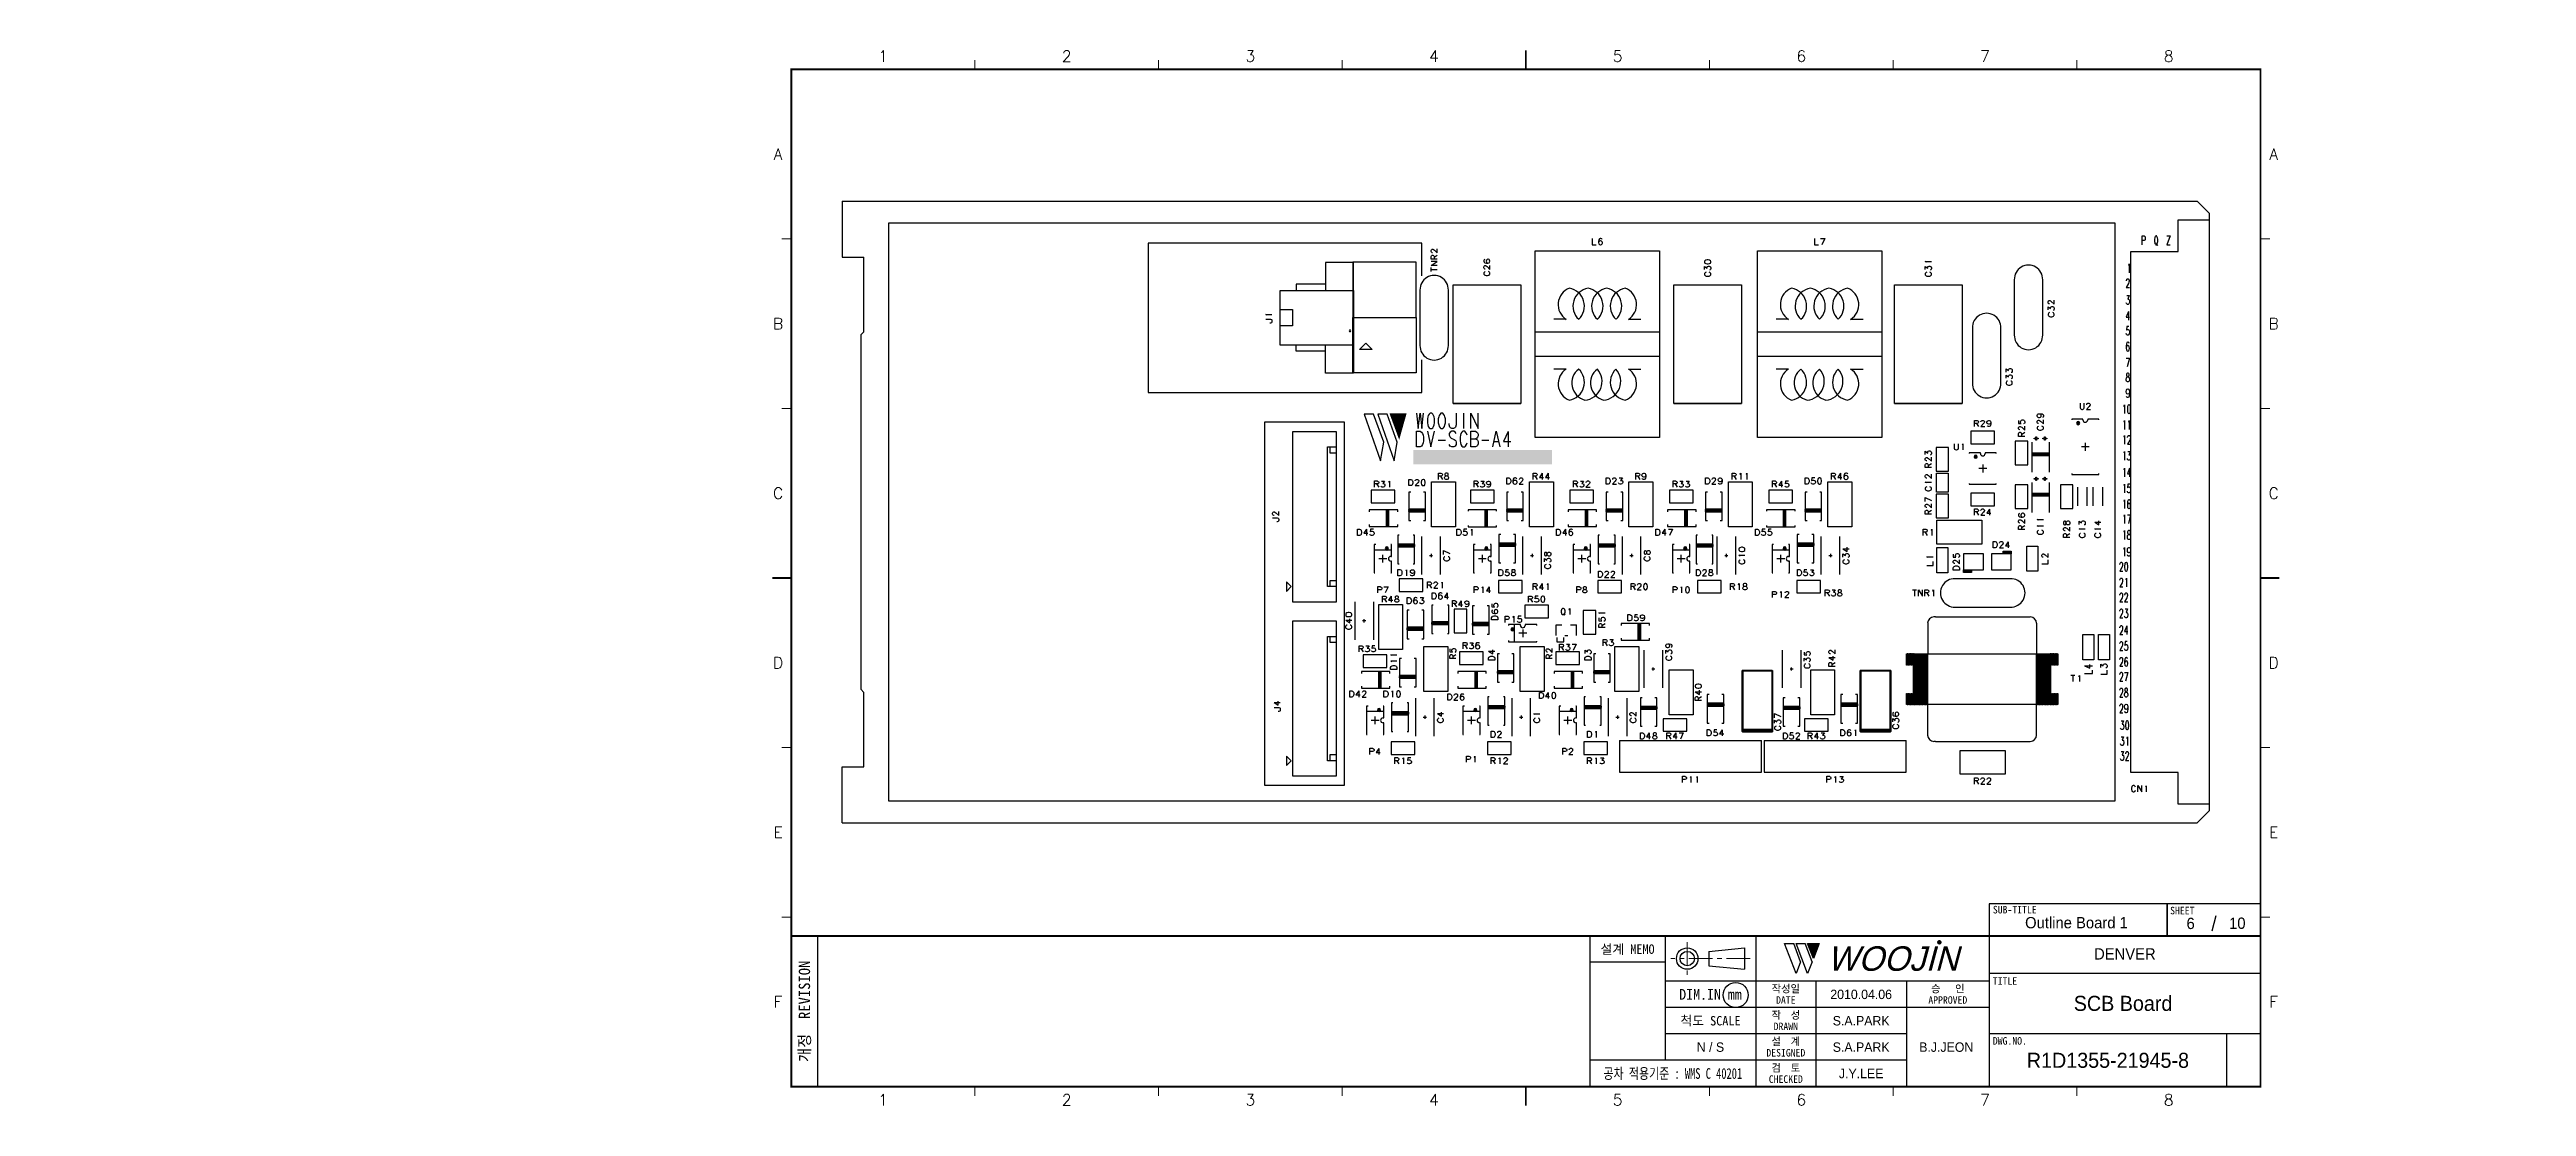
# Model space of a CAD drawing. Extents: x 295 to 953, y 10 to 290.
import ezdxf
from ezdxf.enums import TextEntityAlignment as Align

# ---------------------------------------------------------------- set-up
doc = ezdxf.new("R2010")
doc.units = 0
doc.header["$LTSCALE"] = 5
doc.header["$MEASUREMENT"] = 0
doc.linetypes.add('CENTER', pattern=[2, 1.25, -0.25, 0.25, -0.25])
doc.layers.get('0').update_dxf_attribs({"linetype": 'CONTINUOUS', "lineweight": 25})
for name, color, linetype in [('13_C-SILK_GBR', 7, 'CONTINUOUS'), ('SHEET', 3, 'CONTINUOUS'), ('문자', 4, 'CONTINUOUS'), ('테두리', 3, 'CONTINUOUS')]:
    doc.layers.add(name, color=color, linetype=linetype)
for name, color, linetype, lineweight in [('2', 2, 'CENTER', 13), ('4', 4, 'CONTINUOUS', 18), ('6', 6, 'CONTINUOUS', 13)]:
    doc.layers.add(name, color=color, linetype=linetype, lineweight=lineweight)
doc.styles.add('MARK', font='ARLRDBD.TTF')
doc.styles.get("Standard").update_dxf_attribs({"font": 'simplex.shx'})
doc.styles.add('굴림', font='')
doc.styles.add('굴림체', font='')
doc.styles.get('굴림').set_extended_font_data('Gulim')
doc.styles.get('굴림체').set_extended_font_data('GulimChe')

msp = doc.modelspace()

# ---------------------------------------------------------------- texts
at = {"color": 4, "style": '굴림'}
for s, p in [('2010.04.06', (775.98, 39.5)), ('S.A.PARK', (775.98, 32.5)), ('S.A.PARK', (775.98, 25.5)), ('B.J.JEON', (798.57, 25.5)), ('J.Y.LEE', (775.98, 18.5))]:
    msp.add_text(s, height=2.5, dxfattribs=at).set_placement(p, align=Align.MIDDLE_CENTER)
at = {"layer": '4', "style": '굴림'}
for s, p in [('Outline Board 1', (833.13, 58.53)), ('6', (863.44, 58.33)), ('10', (875.83, 58.38)), ('DENVER', (845.98, 50.24))]:
    msp.add_text(s, height=3, dxfattribs=at).set_placement(p, align=Align.MIDDLE_CENTER)
at = {"layer": '6', "char_height": 3.5278, "width": 39.2183, "attachment_point": 4}
for insert in [(295.11, 181.28), (295.11, 173.63)]:
    msp.add_mtext('{\\f굴림|b0|i0|c129;\\C7;', dxfattribs=dict(at, insert=insert))
at = {"layer": '6', "color": 4, "char_height": 3, "attachment_point": 4, "style": '굴림체'}
for insert, width in [((905.28, 137.42), 36.962), ((952.58, 106.26), 52.2944), ((952.58, 102.14), 52.2944), ((573.67, 73.54), 36.962)]:
    msp.add_mtext('{\\f굴림|b0|i0|c129;\\C7;', dxfattribs=dict(at, insert=insert, width=width))
at = {"layer": '문자', "style": '굴림'}
for s, height, p in [('SCB Board', 4, (845.5, 37.11)), ('N / S', 2.5, (735.98, 25.5)), ('R1D1355-21945-8', 4, (841.48, 22))]:
    msp.add_text(s, height=height, dxfattribs=at).set_placement(p, align=Align.MIDDLE_CENTER)

# ---------------------------------------------------------------- blocks, each defined once
blk = doc.blocks.new('B')
at = {"layer": '문자'}
blk.add_hatch(color=256, dxfattribs=at).paths.add_polyline_path([(13.79, 10), (15.31, 6), (16.84, 10)])
at = {"color": 4, "const_width": 0.6}
blk.add_lwpolyline([(48.46, 10.32, 1), (49.06, 10.32, 1)], format="xyb", close=True, dxfattribs=at)
at = {"layer": '문자'}
for p, q in [((10.73, 2), (7.68, 10)), ((7.68, 10), (10.09, 10)), ((11.94, 5.16), (10.09, 10)), ((10.73, 10), (13.15, 10)), ((13.79, 2), (10.73, 10)), ((14.99, 5.16), (13.15, 10)), ((13.79, 10), (16.84, 10)), ((15.31, 6), (13.79, 10)), ((16.84, 10), (15.31, 6)), ((11.94, 5.16), (10.73, 2)), ((14.99, 5.16), (13.79, 2))]:
    blk.add_line(p, q, dxfattribs=at)
at = {"layer": '문자', "style": 'MARK', "oblique": 15}
blk.add_text('WOOJIN', height=6.5, dxfattribs=at).set_placement((36.4, 6), align=Align.MIDDLE_CENTER)
blk = doc.blocks.new('C')
blk.add_line((15, 285), (15, 285))
at = {"layer": '2'}
for p, q in [((252.83, 53.35), (252.83, 44.65)), ((269.53, 49), (248.48, 49))]:
    blk.add_line(p, q, dxfattribs=at)
at = {"layer": 'SHEET'}
for p, q in [((393.14, 60.3), (392.07, 56.28)), ((22, 55), (22, 15)), ((227, 55), (227, 15)), ((247, 55), (247, 22)), ((271, 55), (271, 15)), ((271, 55), (271, 15)), ((333, 55), (333, 15)), ((247, 48), (227, 48)), ((333, 43), (247, 43)), ((287, 43), (287, 15)), ((311, 43), (311, 15)), ((405, 45), (333, 45)), ((333, 36), (247, 36)), ((311, 29), (247, 29)), ((405, 29), (333, 29)), ((396, 29), (396, 15)), ((311, 22), (227, 22))]:
    blk.add_line(p, q, dxfattribs=at)
at = {"layer": 'SHEET', "color": 4}
for p, q in [((258.53, 50.9), (268.03, 51.85)), ((258.53, 50.9), (258.53, 47.1)), ((258.53, 47.1), (268.03, 46.15)), ((268.03, 51.85), (268.03, 46.15))]:
    blk.add_line(p, q, dxfattribs=at)
at = {"layer": 'SHEET'}
for points in [[(333, 55), (380.19, 55), (380.19, 63.49), (333, 63.49)], [(380.19, 55), (405, 55), (405, 63.49), (380.19, 63.49)]]:
    blk.add_lwpolyline(points, close=True, dxfattribs=at)
at = {"layer": 'SHEET', "color": 4}
for radius in [2.85, 1.9]:
    blk.add_circle((252.83, 49), radius, dxfattribs=at)
at = {"layer": 'SHEET'}
blk.add_circle((265.7, 39.32), 3.32, dxfattribs=at)
at = {"layer": '테두리'}
blk.add_line((405, 285), (405, 15), dxfattribs=at)
for points, const_width in [([(210, 290), (210, 285)], 0.5), ([(15, 285), (15, 15), (405, 15), (405, 285), (15, 285)], 0.5), ([(63.75, 287.5), (63.75, 285)], 0.3), ([(112.5, 287.5), (112.5, 285)], 0.3), ([(161.25, 287.5), (161.25, 285)], 0.3), ([(258.75, 287.5), (258.75, 285)], 0.3), ([(307.5, 287.5), (307.5, 285)], 0.3), ([(356.25, 287.5), (356.25, 285)], 0.3), ([(12.5, 240), (15, 240)], 0.3), ([(407.5, 240), (405, 240)], 0.3), ([(12.5, 195), (15, 195)], 0.3), ([(407.5, 195), (405, 195)], 0.3), ([(10, 150), (15, 150)], 0.5), ([(410, 150), (405, 150)], 0.5), ([(12.5, 105), (15, 105)], 0.3), ([(407.5, 105), (405, 105)], 0.3), ([(12.5, 60), (15, 60)], 0.3), ([(407.5, 60), (405, 60)], 0.3), ([(15, 55), (405, 55)], 0.5), ([(63.75, 12.5), (63.75, 15)], 0.3), ([(112.5, 12.5), (112.5, 15)], 0.3), ([(161.25, 12.5), (161.25, 15)], 0.3), ([(210, 10), (210, 15)], 0.5), ([(258.75, 12.5), (258.75, 15)], 0.3), ([(307.5, 12.5), (307.5, 15)], 0.3), ([(356.25, 12.5), (356.25, 15)], 0.3)]:
    blk.add_lwpolyline(points, dxfattribs=dict(at, const_width=const_width))
blk.add_blockref('B', (271, 43))
at = {"layer": '문자'}
for s, p in [('1', (39.38, 288.5)), ('2', (88.12, 288.5)), ('3', (136.88, 288.5)), ('4', (185.62, 288.5)), ('5', (234.38, 288.5)), ('6', (283.12, 288.5)), ('7', (331.88, 288.5)), ('8', (380.62, 288.5)), ('A', (11.5, 262.5)), ('A', (408.5, 262.5)), ('B', (11.5, 217.5)), ('B', (408.5, 217.5)), ('C', (11.5, 172.5)), ('C', (408.5, 172.5)), ('D', (11.5, 127.5)), ('D', (408.5, 127.5)), ('E', (11.5, 82.5)), ('E', (408.5, 82.5)), ('F', (11.5, 37.5)), ('F', (408.5, 37.5)), ('1', (39.38, 11.5)), ('2', (88.12, 11.5)), ('3', (136.88, 11.5)), ('4', (185.62, 11.5)), ('5', (234.38, 11.5)), ('6', (283.12, 11.5)), ('7', (331.88, 11.5)), ('8', (380.62, 11.5))]:
    blk.add_text(s, height=3, dxfattribs=at).set_placement(p, align=Align.MIDDLE)
at = {"layer": '문자', "style": '굴림체'}
for s, height, p in [('SUB-TITLE', 2, (339.77, 61.98)), ('SHEET', 2, (384.24, 61.74)), ('설계 MEMO', 2.5, (237, 51.5)), ('DIM.IN mm', 2.85, (259, 39.5)), ('작성일', 2, (279, 41)), ('승   인', 2, (322, 41)), ('척도 SCALE', 2.5, (259, 32.5)), ('작  성', 2, (279, 34)), ('DATE', 2, (279, 38)), ('APPROVED', 2, (322, 38)), ('설  계', 2, (279, 27)), ('DRAWN', 2, (279, 31)), ('DESIGNED', 2, (279, 24)), ('검  토', 2, (279, 20)), ('CHECKED', 2, (279, 17))]:
    blk.add_text(s, height=height, dxfattribs=at).set_placement(p, align=Align.MIDDLE_CENTER)
blk.add_text('개정  REVISION', height=3, rotation=90, dxfattribs=at).set_placement((18.5, 35), align=Align.MIDDLE_CENTER)
for s, p in [('TITLE', (333.95, 42.05)), ('DWG.NO.', (333.95, 26.15))]:
    blk.add_text(s, height=2, dxfattribs=at).set_placement(p)
at = {"layer": '문자', "style": '굴림체', "width": 0.75}
blk.add_text('공차 적용기준 : WMS C 40201', height=2.85, dxfattribs=at).set_placement((249, 18.5), align=Align.MIDDLE_CENTER)

# ---------------------------------------------------------------- linework, layer by layer
at = {"linetype": 'Continuous'}
msp.add_line((510.43, 214.52), (510.43, 120.47), dxfattribs=at)
msp.add_line((491.98, 15), (491.98, 15))
msp.add_line((491.98, 15), (491.98, 15))
at = {"layer": '13_C-SILK_GBR'}
for p, q in [((505.48, 250), (505.48, 235.15)), ((505.48, 250), (865.18, 250)), ((865.18, 250), (868.48, 246.7)), ((517.85, 244.22), (843.32, 244.22)), ((517.85, 90.77), (517.85, 244.22)), ((843.32, 244.22), (843.32, 90.77)), ((860.16, 245.03), (868.48, 245.03)), ((860.16, 236.65), (860.16, 245.03)), ((868.48, 88.3), (868.48, 246.7)), ((659.34, 238.86), (586.74, 238.86)), ((586.74, 238.86), (586.74, 199.26)), ((659.34, 230.2), (659.34, 238.86)), ((661.82, 236.95), (661.92, 237.1)), ((661.82, 236.64), (661.82, 236.95)), ((661.92, 237.1), (661.99, 237.18)), ((661.99, 237.18), (662.14, 237.25)), ((662.14, 237.25), (662.29, 237.25)), ((662.29, 237.25), (662.44, 237.18)), ((662.44, 237.18), (662.69, 237.03)), ((662.69, 237.03), (663.47, 236.26)), ((663.47, 236.26), (663.47, 237.34)), ((689.45, 187.3), (689.45, 236.8)), ((689.45, 236.8), (722.45, 236.8)), ((704.59, 240.1), (704.59, 238.45)), ((704.59, 238.45), (705.66, 238.45)), ((706.32, 239.77), (706.24, 239.38)), ((706.24, 239.38), (706.24, 239)), ((706.32, 239.23), (706.24, 239)), ((706.24, 239), (706.32, 238.67)), ((706.49, 240), (706.32, 239.77)), ((706.49, 239.38), (706.32, 239.23)), ((706.32, 238.67), (706.49, 238.52)), ((706.73, 240.08), (706.49, 240)), ((706.73, 239.45), (706.49, 239.38)), ((706.49, 238.52), (706.73, 238.45)), ((706.9, 240.08), (706.73, 240.08)), ((706.81, 239.45), (706.73, 239.45)), ((706.73, 238.45), (706.81, 238.45)), ((707.06, 239.38), (706.81, 239.45)), ((706.81, 238.45), (707.06, 238.52)), ((707.14, 240), (706.9, 240.08)), ((707.23, 239.23), (707.06, 239.38)), ((707.06, 238.52), (707.23, 238.67)), ((707.23, 239.85), (707.14, 240)), ((707.31, 239), (707.23, 239.23)), ((707.23, 238.67), (707.31, 238.9)), ((707.31, 238.9), (707.31, 239)), ((722.45, 236.8), (722.45, 187.3)), ((748.44, 187.3), (748.44, 236.8)), ((748.44, 236.8), (781.44, 236.8)), ((763.58, 240.1), (763.58, 238.45)), ((763.58, 238.45), (764.65, 238.45)), ((765.23, 240.08), (766.3, 240.08)), ((766.3, 240.08), (765.53, 238.45)), ((781.44, 236.8), (781.44, 187.3)), ((850.56, 238.45), (850.56, 240.81)), ((850.56, 240.81), (851.1, 240.81)), ((851.1, 239.56), (850.56, 239.56)), ((851.1, 240.81), (851.27, 240.67)), ((851.27, 239.67), (851.1, 239.56)), ((851.27, 240.67), (851.33, 240.56)), ((851.33, 239.77), (851.27, 239.67)), ((851.33, 240.56), (851.4, 240.35)), ((851.4, 240.03), (851.33, 239.77)), ((851.4, 240.35), (851.4, 240.03)), ((853.91, 240.24), (853.86, 239.92)), ((853.86, 239.92), (853.86, 239.35)), ((853.86, 239.35), (853.91, 239.02)), ((853.96, 240.46), (853.91, 240.24)), ((853.91, 239.02), (853.96, 238.77)), ((854.07, 240.67), (853.96, 240.46)), ((853.96, 238.77), (854.07, 238.56)), ((854.17, 240.81), (854.07, 240.67)), ((854.07, 238.56), (854.17, 238.45)), ((854.38, 240.81), (854.17, 240.81)), ((854.17, 238.45), (854.38, 238.45)), ((854.33, 238.88), (854.64, 238.24)), ((854.48, 240.67), (854.38, 240.81)), ((854.38, 238.45), (854.48, 238.56)), ((854.59, 240.46), (854.48, 240.67)), ((854.48, 238.56), (854.59, 238.77)), ((854.64, 240.24), (854.59, 240.46)), ((854.59, 238.77), (854.64, 239.02)), ((854.7, 239.92), (854.64, 240.24)), ((854.64, 239.02), (854.7, 239.35)), ((854.7, 239.35), (854.7, 239.92)), ((857.16, 240.81), (858, 240.81)), ((858, 240.81), (857.16, 238.45)), ((857.16, 238.45), (858, 238.45)), ((505.48, 235.15), (511.25, 235.15)), ((511.25, 215.35), (511.25, 235.15)), ((633.77, 233.76), (633.77, 226.33)), ((641.19, 233.76), (633.77, 233.76)), ((641.08, 233.78), (641.08, 219.11)), ((657.85, 233.78), (641.08, 233.78)), ((641.19, 226.33), (641.19, 233.76)), ((657.85, 219.11), (657.85, 233.78)), ((661.92, 236.49), (661.82, 236.64)), ((661.82, 235.3), (661.92, 235.53)), ((661.82, 234.61), (661.82, 235.3)), ((663.47, 234.61), (661.82, 234.61)), ((661.82, 232.96), (663.47, 234.04)), ((663.47, 234.04), (661.82, 234.04)), ((663.47, 232.96), (661.82, 232.96)), ((661.82, 231.31), (661.82, 232.39)), ((661.82, 231.85), (663.47, 231.85)), ((661.99, 236.41), (661.92, 236.49)), ((661.92, 235.53), (661.99, 235.6)), ((662.14, 236.34), (661.99, 236.41)), ((661.99, 235.6), (662.14, 235.69)), ((662.21, 236.34), (662.14, 236.34)), ((662.14, 235.69), (662.29, 235.69)), ((662.29, 235.69), (662.44, 235.6)), ((662.44, 235.6), (662.54, 235.53)), ((662.54, 235.53), (662.62, 235.3)), ((662.62, 235.14), (663.47, 235.69)), ((662.62, 235.3), (662.62, 234.61)), ((675.8, 232.6), (675.9, 232.75)), ((675.8, 232.29), (675.8, 232.6)), ((675.9, 232.14), (675.8, 232.29)), ((675.9, 231.11), (675.8, 230.97)), ((675.8, 230.97), (675.8, 230.68)), ((675.8, 230.68), (675.9, 230.54)), ((675.9, 234.46), (675.82, 234.22)), ((675.82, 234.22), (675.82, 234.05)), ((675.82, 234.05), (675.9, 233.81)), ((676.05, 234.55), (675.9, 234.46)), ((675.9, 233.81), (676.12, 233.64)), ((675.9, 232.75), (675.97, 232.82)), ((675.97, 232.06), (675.9, 232.14)), ((676.05, 231.26), (675.9, 231.11)), ((675.9, 230.54), (676.05, 230.4)), ((675.97, 232.82), (676.12, 232.9)), ((676.12, 231.99), (675.97, 232.06)), ((676.2, 231.33), (676.05, 231.26)), ((676.05, 230.4), (676.2, 230.33)), ((676.12, 233.64), (676.52, 233.56)), ((676.12, 232.9), (676.27, 232.9)), ((676.2, 231.99), (676.12, 231.99)), ((676.2, 230.33), (676.42, 230.26)), ((676.27, 232.9), (676.42, 232.82)), ((676.42, 232.82), (676.67, 232.67)), ((676.42, 230.26), (676.82, 230.26)), ((676.52, 234.38), (676.45, 234.13)), ((676.45, 234.13), (676.45, 234.05)), ((676.45, 234.05), (676.52, 233.81)), ((676.67, 234.55), (676.52, 234.38)), ((676.52, 233.81), (676.67, 233.64)), ((676.52, 233.56), (676.9, 233.56)), ((676.9, 234.63), (676.67, 234.55)), ((676.67, 233.64), (676.9, 233.56)), ((676.67, 232.67), (677.45, 231.91)), ((676.82, 230.26), (677.05, 230.33)), ((677, 234.63), (676.9, 234.63)), ((676.9, 233.56), (677.22, 233.64)), ((677.22, 234.55), (677, 234.63)), ((677.22, 231.26), (677.05, 231.33)), ((677.05, 230.33), (677.22, 230.4)), ((677.37, 234.38), (677.22, 234.55)), ((677.22, 233.64), (677.37, 233.81)), ((677.37, 231.11), (677.22, 231.26)), ((677.22, 230.4), (677.37, 230.54)), ((677.45, 234.13), (677.37, 234.38)), ((677.37, 233.81), (677.45, 234.05)), ((677.45, 230.97), (677.37, 231.11)), ((677.37, 230.54), (677.45, 230.68)), ((677.45, 234.05), (677.45, 234.13)), ((677.45, 231.91), (677.45, 232.98)), ((677.45, 230.68), (677.45, 230.97)), ((734.52, 230.92), (734.42, 230.78)), ((734.42, 230.78), (734.42, 230.5)), ((734.42, 230.5), (734.52, 230.36)), ((734.52, 234.21), (734.44, 233.99)), ((734.44, 233.99), (734.44, 233.84)), ((734.44, 233.84), (734.52, 233.6)), ((734.44, 231.88), (734.44, 232.71)), ((734.44, 232.71), (735.07, 232.25)), ((734.74, 234.36), (734.52, 234.21)), ((734.52, 233.6), (734.74, 233.45)), ((734.67, 231.07), (734.52, 230.92)), ((734.52, 230.36), (734.67, 230.22)), ((734.81, 231.15), (734.67, 231.07)), ((734.67, 230.22), (734.81, 230.14)), ((735.14, 234.45), (734.74, 234.36)), ((734.74, 233.45), (735.14, 233.38)), ((734.81, 230.14), (735.04, 230.08)), ((735.07, 232.49), (735.14, 232.64)), ((735.07, 232.25), (735.07, 232.49)), ((735.37, 234.45), (735.14, 234.45)), ((735.14, 233.38), (735.37, 233.38)), ((735.14, 232.64), (735.22, 232.71)), ((735.22, 232.71), (735.44, 232.8)), ((735.76, 234.36), (735.37, 234.45)), ((735.37, 233.38), (735.76, 233.45)), ((735.44, 232.8), (735.61, 232.8)), ((735.44, 230.08), (735.67, 230.14)), ((735.61, 232.8), (735.84, 232.71)), ((735.84, 231.07), (735.67, 231.15)), ((735.67, 230.14), (735.84, 230.22)), ((735.99, 234.21), (735.76, 234.36)), ((735.76, 233.45), (735.99, 233.6)), ((735.91, 231.8), (735.76, 231.73)), ((735.84, 232.71), (735.99, 232.56)), ((735.99, 230.92), (735.84, 231.07)), ((735.84, 230.22), (735.99, 230.36)), ((735.99, 231.88), (735.91, 231.8)), ((736.07, 233.99), (735.99, 234.21)), ((735.99, 233.6), (736.07, 233.84)), ((735.99, 232.56), (736.07, 232.34)), ((736.07, 232.1), (735.99, 231.88)), ((736.07, 230.78), (735.99, 230.92)), ((735.99, 230.36), (736.07, 230.5)), ((736.07, 233.84), (736.07, 233.99)), ((736.07, 232.34), (736.07, 232.1)), ((736.07, 230.5), (736.07, 230.78)), ((793.09, 230.92), (792.99, 230.78)), ((792.99, 230.78), (792.99, 230.5)), ((792.99, 230.5), (793.09, 230.36)), ((793.24, 233.88), (793.01, 234.01)), ((793.01, 234.01), (794.64, 234.01)), ((793.01, 231.88), (793.01, 232.71)), ((793.01, 232.71), (793.64, 232.25)), ((793.24, 231.07), (793.09, 230.92)), ((793.09, 230.36), (793.24, 230.22)), ((793.32, 233.8), (793.24, 233.88)), ((793.39, 231.15), (793.24, 231.07)), ((793.24, 230.22), (793.39, 230.14)), ((793.39, 230.14), (793.62, 230.08)), ((793.64, 232.49), (793.71, 232.64)), ((793.64, 232.25), (793.64, 232.49)), ((793.71, 232.64), (793.79, 232.71)), ((793.79, 232.71), (794.01, 232.8)), ((794.01, 232.8), (794.19, 232.8)), ((794.01, 230.08), (794.24, 230.14)), ((794.19, 232.8), (794.42, 232.71)), ((794.42, 231.07), (794.24, 231.15)), ((794.24, 230.14), (794.42, 230.22)), ((794.49, 231.8), (794.34, 231.73)), ((794.42, 232.71), (794.57, 232.56)), ((794.57, 230.92), (794.42, 231.07)), ((794.42, 230.22), (794.57, 230.36)), ((794.57, 231.88), (794.49, 231.8)), ((794.57, 232.56), (794.64, 232.34)), ((794.64, 232.1), (794.57, 231.88)), ((794.64, 230.78), (794.57, 230.92)), ((794.57, 230.36), (794.64, 230.5)), ((794.64, 232.34), (794.64, 232.1)), ((794.64, 230.5), (794.64, 230.78)), ((846.93, 232.92), (846.99, 233.03)), ((846.99, 233.03), (847.09, 233.35)), ((847.09, 233.35), (847.09, 231.02)), ((847.59, 236.65), (860.16, 236.65)), ((847.59, 98.35), (847.59, 236.65)), ((621.72, 226.33), (641.19, 226.33)), ((621.72, 211.81), (621.72, 226.33)), ((626.01, 227.98), (626.01, 226.33)), ((633.77, 227.98), (626.01, 227.98)), ((641.19, 226.33), (641.19, 211.81)), ((658.87, 226.4), (658.87, 211.73)), ((666.41, 211.73), (666.41, 226.4)), ((667.65, 227.78), (685.68, 227.78)), ((667.65, 196.35), (667.65, 227.78)), ((685.68, 227.78), (685.68, 196.35)), ((726.23, 227.78), (744.25, 227.78)), ((726.23, 196.35), (726.23, 227.78)), ((735.04, 230.08), (735.44, 230.08)), ((744.25, 227.78), (744.25, 196.35)), ((784.8, 227.78), (802.83, 227.78)), ((784.8, 196.35), (784.8, 227.78)), ((793.62, 230.08), (794.01, 230.08)), ((802.83, 227.78), (802.83, 196.35)), ((816.63, 229.15), (816.63, 214.48)), ((824.18, 214.48), (824.18, 229.15)), ((825.68, 223.49), (825.75, 223.56)), ((825.75, 223.56), (825.9, 223.64)), ((825.9, 223.64), (826.05, 223.64)), ((826.05, 223.64), (826.2, 223.56)), ((826.2, 223.56), (826.45, 223.41)), ((827.23, 222.65), (827.23, 223.72)), ((846.95, 228.18), (846.35, 227.06)), ((846.35, 227.06), (847.19, 227.06)), ((846.41, 228.96), (846.47, 229.18)), ((846.41, 228.86), (846.41, 228.96)), ((846.47, 229.18), (846.52, 229.29)), ((846.47, 224.94), (847.12, 224.94)), ((846.52, 229.29), (846.64, 229.43)), ((846.64, 229.43), (846.89, 229.43)), ((847.12, 224.94), (846.76, 224.04)), ((846.76, 224.04), (846.95, 224.04)), ((846.89, 229.43), (847.01, 229.29)), ((847.07, 228.53), (846.95, 228.18)), ((846.95, 224.04), (847.07, 223.93)), ((847.01, 229.29), (847.07, 229.18)), ((847.07, 229.18), (847.12, 228.96)), ((847.12, 228.75), (847.07, 228.53)), ((847.07, 223.93), (847.12, 223.83)), ((847.12, 228.96), (847.12, 228.75)), ((847.12, 223.83), (847.19, 223.51)), ((617.94, 218.71), (619.19, 218.71)), ((618.19, 219.81), (617.97, 219.94)), ((617.97, 219.94), (619.59, 219.94)), ((618.27, 219.72), (618.19, 219.81)), ((619.19, 217.65), (619.04, 217.65)), ((619.19, 218.71), (619.44, 218.61)), ((619.44, 217.76), (619.19, 217.65)), ((619.44, 218.61), (619.52, 218.5)), ((619.52, 217.87), (619.44, 217.76)), ((619.52, 218.5), (619.59, 218.3)), ((619.59, 218.07), (619.52, 217.87)), ((619.59, 218.3), (619.59, 218.07)), ((621.72, 221.22), (625.02, 221.22)), ((625.02, 221.22), (625.02, 216.93)), ((641.08, 204.44), (641.08, 219.11)), ((641.08, 219.11), (657.85, 219.11)), ((657.85, 219.11), (657.85, 204.44)), ((697.7, 218.65), (694.4, 218.65)), ((714.2, 218.65), (717.5, 218.65)), ((756.69, 218.65), (753.39, 218.65)), ((773.19, 218.65), (776.49, 218.65)), ((825.58, 223.34), (825.68, 223.49)), ((825.58, 223.03), (825.58, 223.34)), ((825.68, 222.88), (825.58, 223.03)), ((825.68, 220.2), (825.58, 220.06)), ((825.58, 220.06), (825.58, 219.77)), ((825.58, 219.77), (825.68, 219.63)), ((825.6, 221.15), (825.6, 221.99)), ((825.6, 221.99), (826.23, 221.53)), ((825.75, 222.8), (825.68, 222.88)), ((825.83, 220.35), (825.68, 220.2)), ((825.68, 219.63), (825.83, 219.49)), ((825.9, 222.73), (825.75, 222.8)), ((825.98, 220.42), (825.83, 220.35)), ((825.83, 219.49), (825.98, 219.42)), ((825.98, 222.73), (825.9, 222.73)), ((825.98, 219.42), (826.2, 219.35)), ((826.2, 219.35), (826.6, 219.35)), ((826.23, 221.76), (826.3, 221.91)), ((826.23, 221.53), (826.23, 221.76)), ((826.3, 221.91), (826.38, 221.99)), ((826.38, 221.99), (826.6, 222.07)), ((826.45, 223.41), (827.23, 222.65)), ((826.6, 222.07), (826.78, 222.07)), ((826.6, 219.35), (826.83, 219.42)), ((826.78, 222.07), (827, 221.99)), ((827, 220.35), (826.83, 220.42)), ((826.83, 219.42), (827, 219.49)), ((827.08, 221.08), (826.93, 221)), ((827, 221.99), (827.15, 221.84)), ((827.15, 220.2), (827, 220.35)), ((827, 219.49), (827.15, 219.63)), ((827.15, 221.15), (827.08, 221.08)), ((827.15, 221.84), (827.23, 221.61)), ((827.23, 221.38), (827.15, 221.15)), ((827.23, 220.06), (827.15, 220.2)), ((827.15, 219.63), (827.23, 219.77)), ((827.23, 221.61), (827.23, 221.38)), ((827.23, 219.77), (827.23, 220.06)), ((846.41, 222.82), (846.35, 223.04)), ((846.91, 220.73), (846.35, 219.19)), ((846.35, 219.19), (847.19, 219.19)), ((846.47, 222.72), (846.41, 222.82)), ((846.64, 222.61), (846.47, 222.72)), ((846.83, 222.61), (846.64, 222.61)), ((847.01, 222.72), (846.83, 222.61)), ((846.91, 220.73), (846.91, 218.4)), ((847.12, 222.93), (847.01, 222.72)), ((847.19, 223.26), (847.12, 222.93)), ((847.19, 223.51), (847.19, 223.26)), ((510.43, 214.52), (511.25, 215.35)), ((625.02, 216.93), (621.72, 216.93)), ((641.19, 211.81), (621.72, 211.81)), ((626.01, 210.16), (626.01, 211.81)), ((633.77, 204.39), (633.77, 211.81)), ((641.19, 211.81), (641.19, 204.39)), ((642.84, 210.66), (644.49, 212.31)), ((646.14, 210.66), (642.84, 210.66)), ((644.49, 212.31), (646.14, 210.66)), ((689.45, 208.75), (689.45, 215.35)), ((689.45, 215.35), (722.45, 215.35)), ((722.45, 215.35), (722.45, 208.75)), ((748.44, 208.75), (748.44, 215.35)), ((748.44, 215.35), (781.44, 215.35)), ((781.44, 215.35), (781.44, 208.75)), ((805.5, 216.36), (805.5, 201.7)), ((813.04, 201.7), (813.04, 216.36)), ((846.41, 214.66), (846.35, 214.87)), ((846.41, 212.13), (846.35, 211.56)), ((846.35, 211.56), (846.35, 211.02)), ((846.41, 211.35), (846.35, 211.02)), ((846.35, 211.02), (846.41, 210.56)), ((846.47, 216.77), (846.41, 215.77)), ((846.41, 215.77), (846.47, 215.88)), ((846.47, 214.55), (846.41, 214.66)), ((846.54, 212.46), (846.41, 212.13)), ((846.54, 211.56), (846.41, 211.35)), ((846.41, 210.56), (846.54, 210.34)), ((847.07, 216.77), (846.47, 216.77)), ((846.47, 215.88), (846.64, 215.98)), ((846.64, 214.44), (846.47, 214.55)), ((846.74, 212.56), (846.54, 212.46)), ((846.74, 211.67), (846.54, 211.56)), ((846.64, 215.98), (846.82, 215.98)), ((846.82, 214.44), (846.64, 214.44)), ((846.86, 212.56), (846.74, 212.56)), ((846.79, 211.67), (846.74, 211.67)), ((846.99, 211.56), (846.79, 211.67)), ((846.82, 215.98), (847.01, 215.88)), ((847.01, 214.55), (846.82, 214.44)), ((847.06, 212.46), (846.86, 212.56)), ((847.12, 211.35), (846.99, 211.56)), ((846.99, 210.34), (847.12, 210.56)), ((847.01, 215.88), (847.12, 215.66)), ((847.12, 214.76), (847.01, 214.55)), ((847.12, 212.24), (847.06, 212.46)), ((847.12, 215.66), (847.19, 215.34)), ((847.19, 215.09), (847.12, 214.76)), ((847.19, 211.02), (847.12, 211.35)), ((847.12, 210.56), (847.19, 210.88)), ((847.19, 215.34), (847.19, 215.09)), ((847.19, 210.88), (847.19, 211.02)), ((633.77, 210.16), (626.01, 210.16)), ((641.19, 204.39), (633.77, 204.39)), ((657.85, 204.44), (641.08, 204.44)), ((659.34, 199.26), (659.34, 207.92)), ((722.45, 208.75), (689.45, 208.75)), ((697.7, 205.45), (694.4, 205.45)), ((714.2, 205.45), (717.5, 205.45)), ((781.44, 208.75), (748.44, 208.75)), ((756.69, 205.45), (753.39, 205.45)), ((773.19, 205.45), (776.49, 205.45)), ((814.46, 204.65), (814.46, 205.49)), ((814.46, 205.49), (815.09, 205.03)), ((814.46, 203), (814.46, 203.84)), ((814.46, 203.84), (815.09, 203.38)), ((815.09, 205.26), (815.16, 205.41)), ((815.09, 205.03), (815.09, 205.26)), ((815.16, 205.41), (815.24, 205.49)), ((815.16, 203.76), (815.24, 203.84)), ((815.24, 205.49), (815.46, 205.57)), ((815.24, 203.84), (815.46, 203.92)), ((815.46, 205.57), (815.64, 205.57)), ((815.46, 203.92), (815.64, 203.92)), ((815.64, 205.57), (815.87, 205.49)), ((815.64, 203.92), (815.87, 203.84)), ((815.94, 204.58), (815.79, 204.5)), ((815.87, 205.49), (816.02, 205.34)), ((815.87, 203.84), (816.02, 203.69)), ((816.02, 204.65), (815.94, 204.58)), ((816.02, 205.34), (816.09, 205.11)), ((816.09, 204.88), (816.02, 204.65)), ((816.09, 205.11), (816.09, 204.88)), ((846.35, 208.36), (847.19, 208.36)), ((846.47, 204.29), (846.41, 204.07)), ((846.41, 204.07), (846.41, 203.86)), ((846.41, 203.86), (846.47, 203.61)), ((846.64, 204.4), (846.47, 204.29)), ((846.54, 210.34), (846.74, 210.23)), ((847.19, 208.36), (846.58, 206.03)), ((846.89, 204.4), (846.64, 204.4)), ((846.74, 210.23), (846.79, 210.23)), ((846.79, 210.23), (846.99, 210.34)), ((847.07, 204.29), (846.89, 204.4)), ((847.12, 204.07), (847.07, 204.29)), ((847.07, 203.61), (847.12, 203.86)), ((847.12, 203.86), (847.12, 204.07)), ((586.74, 199.26), (659.34, 199.26)), ((814.54, 202.05), (814.44, 201.91)), ((814.44, 201.91), (814.44, 201.62)), ((814.44, 201.62), (814.54, 201.48)), ((814.69, 202.2), (814.54, 202.05)), ((814.54, 201.48), (814.69, 201.34)), ((814.84, 202.27), (814.69, 202.2)), ((814.69, 201.34), (814.84, 201.27)), ((814.84, 201.27), (815.07, 201.2)), ((815.07, 201.2), (815.46, 201.2)), ((815.09, 203.61), (815.16, 203.76)), ((815.09, 203.38), (815.09, 203.61)), ((815.46, 201.2), (815.69, 201.27)), ((815.87, 202.2), (815.69, 202.27)), ((815.69, 201.27), (815.87, 201.34)), ((815.94, 202.93), (815.79, 202.85)), ((816.02, 202.05), (815.87, 202.2)), ((815.87, 201.34), (816.02, 201.48)), ((816.02, 203), (815.94, 202.93)), ((816.02, 203.69), (816.09, 203.46)), ((816.09, 203.23), (816.02, 203)), ((816.09, 201.91), (816.02, 202.05)), ((816.02, 201.48), (816.09, 201.62)), ((816.09, 203.46), (816.09, 203.23)), ((816.09, 201.62), (816.09, 201.91)), ((846.35, 202.86), (846.41, 203.07)), ((846.35, 202.5), (846.35, 202.86)), ((846.41, 202.28), (846.35, 202.5)), ((846.35, 199.54), (846.41, 199.87)), ((846.35, 199.44), (846.35, 199.54)), ((846.41, 199.08), (846.35, 199.44)), ((846.41, 203.07), (846.52, 203.29)), ((846.47, 202.17), (846.41, 202.28)), ((846.41, 199.87), (846.54, 200.08)), ((846.54, 198.86), (846.41, 199.08)), ((846.47, 197.97), (846.41, 198.18)), ((846.47, 203.61), (846.58, 203.5)), ((846.64, 202.07), (846.47, 202.17)), ((846.67, 197.86), (846.47, 197.97)), ((846.52, 203.29), (846.7, 203.39)), ((846.54, 200.08), (846.74, 200.19)), ((846.74, 198.76), (846.54, 198.86)), ((846.58, 203.5), (846.83, 203.39)), ((846.89, 202.07), (846.64, 202.07)), ((846.79, 197.86), (846.67, 197.86)), ((846.7, 203.39), (846.95, 203.5)), ((846.74, 200.19), (846.79, 200.19)), ((846.79, 198.76), (846.74, 198.76)), ((846.79, 200.19), (847, 200.08)), ((847, 198.86), (846.79, 198.76)), ((847, 197.97), (846.79, 197.86)), ((846.83, 203.39), (847.01, 203.29)), ((847.07, 202.17), (846.89, 202.07)), ((846.95, 203.5), (847.07, 203.61)), ((847, 200.08), (847.12, 199.87)), ((847.12, 199.08), (847, 198.86)), ((847.12, 198.29), (847, 197.97)), ((847.01, 203.29), (847.12, 203.07)), ((847.12, 202.28), (847.07, 202.17)), ((847.12, 203.07), (847.19, 202.86)), ((847.19, 202.5), (847.12, 202.28)), ((847.12, 199.87), (847.19, 199.44)), ((847.19, 199.44), (847.12, 199.08)), ((847.19, 198.86), (847.12, 198.29)), ((847.19, 202.86), (847.19, 202.5)), ((847.19, 199.44), (847.19, 198.86)), ((617.68, 191.42), (638.72, 191.42)), ((617.68, 94.9), (617.68, 191.42)), ((638.72, 191.42), (638.72, 94.9)), ((646.55, 193.49), (644.08, 193.49)), ((644.08, 193.49), (648.41, 181.11)), ((649.28, 186.06), (646.55, 193.49)), ((650.14, 193.49), (647.67, 193.49)), ((647.67, 193.49), (652, 181.11)), ((652.86, 186.06), (650.14, 193.49)), ((657.97, 193.77), (658.42, 189.65)), ((658.42, 189.65), (658.89, 193.77)), ((658.89, 193.77), (659.36, 189.65)), ((659.36, 189.65), (659.85, 193.77)), ((660.97, 192.77), (660.86, 192.21)), ((660.86, 192.21), (660.86, 191.21)), ((660.86, 191.21), (660.97, 190.65)), ((661.08, 193.15), (660.97, 192.77)), ((661.33, 193.52), (661.08, 193.15)), ((661.55, 193.77), (661.33, 193.52)), ((662.02, 193.77), (661.55, 193.77)), ((662.25, 193.52), (662.02, 193.77)), ((662.49, 193.15), (662.25, 193.52)), ((662.6, 192.77), (662.49, 193.15)), ((662.73, 192.21), (662.6, 192.77)), ((662.6, 190.65), (662.73, 191.21)), ((662.73, 191.21), (662.73, 192.21)), ((663.86, 192.77), (663.74, 192.21)), ((663.74, 192.21), (663.74, 191.21)), ((663.74, 191.21), (663.86, 190.65)), ((663.97, 193.15), (663.86, 192.77)), ((664.21, 193.52), (663.97, 193.15)), ((664.44, 193.77), (664.21, 193.52)), ((664.91, 193.77), (664.44, 193.77)), ((665.13, 193.52), (664.91, 193.77)), ((665.38, 193.15), (665.13, 193.52)), ((665.49, 192.77), (665.38, 193.15)), ((665.62, 192.21), (665.49, 192.77)), ((665.49, 190.65), (665.62, 191.21)), ((665.62, 191.21), (665.62, 192.21)), ((666.63, 190.65), (666.63, 191.02)), ((685.68, 196.35), (667.65, 196.35)), ((667.65, 196.35), (685.68, 196.35)), ((668.49, 193.77), (668.49, 190.65)), ((670.46, 193.77), (670.46, 189.65)), ((672.41, 189.65), (672.41, 193.77)), ((672.41, 193.77), (674.28, 189.65)), ((674.28, 189.65), (674.28, 193.77)), ((744.25, 196.35), (726.23, 196.35)), ((726.23, 196.35), (744.25, 196.35)), ((802.83, 196.35), (784.8, 196.35)), ((784.8, 196.35), (802.83, 196.35)), ((806.07, 190.19), (806.07, 191.84)), ((806.07, 191.84), (806.75, 191.84)), ((806.75, 191.04), (806.07, 191.04)), ((806.59, 191.04), (807.14, 190.19)), ((806.75, 191.84), (806.98, 191.74)), ((806.98, 191.11), (806.75, 191.04)), ((806.98, 191.74), (807.05, 191.66)), ((807.05, 191.21), (806.98, 191.11)), ((807.05, 191.66), (807.14, 191.51)), ((807.14, 191.36), (807.05, 191.21)), ((807.14, 191.51), (807.14, 191.36)), ((808.48, 190.96), (807.72, 190.19)), ((807.79, 191.51), (807.87, 191.66)), ((807.79, 191.44), (807.79, 191.51)), ((807.87, 191.66), (807.94, 191.74)), ((807.94, 191.74), (808.09, 191.84)), ((808.09, 191.84), (808.4, 191.84)), ((808.4, 191.84), (808.55, 191.74)), ((808.63, 191.21), (808.48, 190.96)), ((808.55, 191.74), (808.63, 191.66)), ((808.63, 191.66), (808.7, 191.51)), ((808.7, 191.36), (808.63, 191.21)), ((808.7, 191.51), (808.7, 191.36)), ((809.37, 191.36), (809.44, 191.59)), ((809.37, 191.29), (809.37, 191.36)), ((809.44, 191.04), (809.37, 191.29)), ((809.44, 191.59), (809.61, 191.74)), ((809.61, 190.89), (809.44, 191.04)), ((809.61, 191.74), (809.86, 191.81)), ((809.86, 190.81), (809.61, 190.89)), ((809.86, 191.81), (809.94, 191.81)), ((809.94, 190.81), (809.86, 190.81)), ((809.94, 191.81), (810.19, 191.74)), ((810.19, 190.89), (809.94, 190.81)), ((810.19, 191.74), (810.35, 191.59)), ((810.35, 191.04), (810.19, 190.89)), ((810.35, 191.59), (810.44, 191.29)), ((810.44, 191.29), (810.35, 191.04)), ((810.44, 190.89), (810.35, 190.49)), ((810.44, 191.29), (810.44, 190.89)), ((817.76, 191.8), (817.76, 191.04)), ((817.76, 191.04), (818.46, 190.96)), ((818.31, 191.49), (818.39, 191.73)), ((818.31, 191.26), (818.31, 191.49)), ((818.39, 191.04), (818.31, 191.26)), ((818.39, 191.73), (818.54, 191.88)), ((818.46, 190.96), (818.39, 191.04)), ((818.54, 191.88), (818.76, 191.96)), ((818.76, 191.96), (818.94, 191.96)), ((818.94, 191.96), (819.17, 191.88)), ((819.24, 190.96), (819.09, 190.89)), ((819.17, 191.88), (819.32, 191.73)), ((819.32, 191.04), (819.24, 190.96)), ((819.32, 191.73), (819.39, 191.49)), ((819.39, 191.26), (819.32, 191.04)), ((819.39, 191.49), (819.39, 191.26)), ((822.69, 191.58), (822.79, 191.73)), ((822.69, 191.26), (822.69, 191.58)), ((822.79, 191.11), (822.69, 191.26)), ((822.71, 193.11), (822.79, 193.37)), ((822.71, 193.03), (822.71, 193.11)), ((822.79, 192.79), (822.71, 193.03)), ((822.79, 193.37), (822.94, 193.53)), ((822.94, 192.61), (822.79, 192.79)), ((822.79, 191.73), (822.86, 191.8)), ((822.86, 191.04), (822.79, 191.11)), ((822.86, 191.8), (823.02, 191.88)), ((823.02, 190.96), (822.86, 191.04)), ((822.94, 193.53), (823.24, 193.61)), ((823.17, 192.54), (822.94, 192.61)), ((823.02, 191.88), (823.17, 191.88)), ((823.09, 190.96), (823.02, 190.96)), ((823.24, 192.54), (823.17, 192.54)), ((823.17, 191.88), (823.32, 191.8)), ((823.24, 193.61), (823.49, 193.53)), ((823.24, 193.61), (823.64, 193.61)), ((823.49, 192.61), (823.24, 192.54)), ((823.32, 191.8), (823.56, 191.65)), ((823.49, 193.53), (823.64, 193.37)), ((823.64, 192.79), (823.49, 192.61)), ((823.56, 191.65), (824.34, 190.89)), ((823.64, 193.61), (824.04, 193.53)), ((823.64, 193.37), (823.71, 193.11)), ((823.71, 193.03), (823.64, 192.79)), ((823.71, 193.11), (823.71, 193.03)), ((824.04, 193.53), (824.27, 193.37)), ((824.27, 192.7), (824.12, 192.61)), ((824.27, 193.37), (824.34, 193.11)), ((824.34, 192.95), (824.27, 192.7)), ((824.34, 193.11), (824.34, 192.95)), ((824.34, 190.89), (824.34, 191.96)), ((831.92, 192.16), (831.92, 191.95)), ((834.85, 192.16), (831.92, 192.16)), ((834.12, 196.37), (834.12, 195.2)), ((834.12, 195.2), (834.19, 194.95)), ((834.19, 194.95), (834.34, 194.8)), ((834.34, 194.8), (834.58, 194.72)), ((834.58, 194.72), (834.73, 194.72)), ((834.73, 194.72), (834.95, 194.8)), ((834.85, 191.95), (834.85, 192.16)), ((834.95, 194.8), (835.1, 194.95)), ((835.1, 194.95), (835.19, 195.2)), ((835.19, 195.2), (835.19, 196.37)), ((836.53, 195.5), (835.77, 194.72)), ((835.77, 194.72), (836.84, 194.72)), ((835.84, 196.05), (835.92, 196.2)), ((835.84, 195.98), (835.84, 196.05)), ((835.92, 196.2), (835.99, 196.27)), ((835.99, 196.27), (836.14, 196.37)), ((836.11, 192.16), (836.11, 191.95)), ((839.04, 192.16), (836.11, 192.16)), ((836.14, 196.37), (836.45, 196.37)), ((836.45, 196.37), (836.6, 196.27)), ((836.68, 195.75), (836.53, 195.5)), ((836.6, 196.27), (836.68, 196.2)), ((836.68, 196.2), (836.75, 196.05)), ((836.75, 195.9), (836.68, 195.75)), ((836.75, 196.05), (836.75, 195.9)), ((839.04, 191.95), (839.04, 192.16)), ((845.69, 195.55), (845.76, 195.66)), ((845.69, 191.34), (845.76, 191.45)), ((845.76, 195.66), (845.86, 195.98)), ((845.76, 191.45), (845.86, 191.77)), ((845.86, 195.98), (845.86, 193.65)), ((845.86, 191.77), (845.86, 189.44)), ((846.72, 195.55), (846.66, 194.98)), ((846.66, 194.98), (846.66, 194.66)), ((846.66, 194.66), (846.72, 194.08)), ((846.84, 195.87), (846.72, 195.55)), ((846.72, 194.08), (846.84, 193.76)), ((847.02, 195.98), (846.84, 195.87)), ((846.84, 193.76), (847.02, 193.65)), ((846.99, 191.34), (847.06, 191.45)), ((847.14, 195.98), (847.02, 195.98)), ((847.02, 193.65), (847.14, 193.65)), ((847.06, 191.45), (847.16, 191.77)), ((847.32, 195.87), (847.14, 195.98)), ((847.14, 193.65), (847.32, 193.76)), ((847.16, 191.77), (847.16, 189.44)), ((847.44, 195.55), (847.32, 195.87)), ((847.32, 193.76), (847.44, 194.08)), ((847.5, 194.98), (847.44, 195.55)), ((847.44, 194.08), (847.5, 194.66)), ((847.5, 194.66), (847.5, 194.98)), ((625.1, 188.92), (636.65, 188.92)), ((625.1, 143.61), (625.1, 188.92)), ((634.34, 184.82), (636.65, 184.82)), ((634.34, 147.7), (634.34, 184.82)), ((635, 184.82), (636.65, 184.82)), ((635, 183.17), (635, 184.82)), ((636.65, 188.92), (636.65, 143.61)), ((636.65, 184.82), (636.65, 147.7)), ((636.65, 184.82), (636.65, 183.17)), ((648.41, 181.11), (649.28, 186.06)), ((652, 181.11), (652.86, 186.06)), ((657.97, 188.95), (658.91, 188.95)), ((657.97, 184.83), (657.97, 188.95)), ((658.91, 184.83), (657.97, 184.83)), ((658.91, 188.95), (659.3, 188.7)), ((659.3, 185.02), (658.91, 184.83)), ((659.3, 188.7), (659.56, 188.33)), ((659.56, 185.39), (659.3, 185.02)), ((659.56, 188.33), (659.7, 187.95)), ((659.7, 185.83), (659.56, 185.39)), ((659.7, 187.95), (659.85, 187.39)), ((659.85, 186.39), (659.7, 185.83)), ((659.85, 187.39), (659.85, 186.39)), ((660.86, 188.95), (661.78, 184.83)), ((660.97, 190.65), (661.08, 190.21)), ((661.08, 190.21), (661.33, 189.84)), ((661.33, 189.84), (661.55, 189.65)), ((661.55, 189.65), (662.02, 189.65)), ((661.78, 184.83), (662.73, 188.95)), ((662.02, 189.65), (662.25, 189.84)), ((662.25, 189.84), (662.49, 190.21)), ((662.49, 190.21), (662.6, 190.65)), ((663.74, 186.58), (665.62, 186.58)), ((663.86, 190.65), (663.97, 190.21)), ((663.97, 190.21), (664.21, 189.84)), ((664.21, 189.84), (664.44, 189.65)), ((664.44, 189.65), (664.91, 189.65)), ((664.91, 189.65), (665.13, 189.84)), ((665.13, 189.84), (665.38, 190.21)), ((665.38, 190.21), (665.49, 190.65)), ((666.82, 190.02), (666.63, 190.65)), ((666.9, 188.7), (666.63, 188.33)), ((666.63, 188.33), (666.63, 187.95)), ((666.63, 187.95), (666.76, 187.58)), ((666.9, 185.02), (666.63, 185.39)), ((666.76, 187.58), (666.9, 187.39)), ((667.01, 189.84), (666.82, 190.02)), ((667.29, 188.95), (666.9, 188.7)), ((666.9, 187.39), (667.16, 187.14)), ((667.29, 184.83), (666.9, 185.02)), ((667.36, 189.65), (667.01, 189.84)), ((667.16, 187.14), (667.96, 186.77)), ((667.83, 188.95), (667.29, 188.95)), ((667.83, 184.83), (667.29, 184.83)), ((667.76, 189.65), (667.36, 189.65)), ((668.11, 189.84), (667.76, 189.65)), ((668.23, 188.7), (667.83, 188.95)), ((668.23, 185.02), (667.83, 184.83)), ((667.96, 186.77), (668.23, 186.58)), ((668.3, 190.02), (668.11, 189.84)), ((668.51, 188.33), (668.23, 188.7)), ((668.23, 186.58), (668.36, 186.39)), ((668.51, 185.39), (668.23, 185.02)), ((668.49, 190.65), (668.3, 190.02)), ((668.36, 186.39), (668.51, 186.02)), ((668.51, 186.02), (668.51, 185.39)), ((669.63, 187.95), (669.52, 187.39)), ((669.52, 187.39), (669.52, 186.39)), ((669.52, 186.39), (669.63, 185.83)), ((669.76, 188.33), (669.63, 187.95)), ((669.63, 185.83), (669.76, 185.39)), ((670.01, 188.7), (669.76, 188.33)), ((669.76, 185.39), (670.01, 185.02)), ((670.25, 188.95), (670.01, 188.7)), ((670.01, 185.02), (670.25, 184.83)), ((670.76, 188.95), (670.25, 188.95)), ((670.25, 184.83), (670.76, 184.83)), ((671, 188.7), (670.76, 188.95)), ((670.76, 184.83), (671, 185.02)), ((671.26, 188.33), (671, 188.7)), ((671, 185.02), (671.26, 185.39)), ((671.4, 187.95), (671.26, 188.33)), ((671.26, 185.39), (671.4, 185.83)), ((672.41, 184.83), (672.41, 188.95)), ((672.41, 188.95), (673.61, 188.95)), ((672.41, 186.95), (673.61, 186.95)), ((673.61, 184.83), (672.41, 184.83)), ((673.61, 188.95), (674, 188.7)), ((674, 187.14), (673.61, 186.95)), ((673.61, 186.95), (674, 186.77)), ((674, 185.02), (673.61, 184.83)), ((674, 188.7), (674.13, 188.52)), ((674.13, 187.39), (674, 187.14)), ((674, 186.77), (674.13, 186.58)), ((674.13, 185.2), (674, 185.02)), ((674.13, 188.52), (674.28, 188.14)), ((674.28, 187.77), (674.13, 187.39)), ((674.13, 186.58), (674.28, 186.2)), ((674.28, 185.58), (674.13, 185.2)), ((674.28, 188.14), (674.28, 187.77)), ((674.28, 186.2), (674.28, 185.58)), ((675.29, 186.58), (677.17, 186.58)), ((678.18, 184.83), (679.1, 188.95)), ((678.52, 186.2), (679.7, 186.2)), ((679.1, 188.95), (680.06, 184.83)), ((682.31, 188.89), (681.07, 186.2)), ((681.07, 186.2), (682.95, 186.2)), ((682.31, 188.89), (682.31, 184.83)), ((722.45, 187.3), (689.45, 187.3)), ((781.44, 187.3), (748.44, 187.3)), ((795.85, 184.67), (795.85, 178.38)), ((799.2, 184.67), (795.85, 184.67)), ((799.2, 178.38), (799.2, 184.67)), ((800.7, 185.65), (800.7, 184.48)), ((800.7, 184.48), (800.78, 184.22)), ((800.78, 184.22), (800.93, 184.07)), ((801.54, 184.07), (801.69, 184.22)), ((801.69, 184.22), (801.78, 184.48)), ((801.78, 184.48), (801.78, 185.65)), ((802.77, 185.32), (802.86, 185.4)), ((802.86, 185.4), (802.99, 185.63)), ((802.99, 185.63), (802.99, 184)), ((811.4, 188.98), (805.11, 188.98)), ((805.11, 188.98), (805.11, 185.62)), ((805.11, 185.62), (811.4, 185.62)), ((807.72, 190.19), (808.79, 190.19)), ((809.53, 190.26), (809.44, 190.41)), ((809.77, 190.19), (809.53, 190.26)), ((809.94, 190.19), (809.77, 190.19)), ((810.19, 190.26), (809.94, 190.19)), ((810.35, 190.49), (810.19, 190.26)), ((811.4, 185.62), (811.4, 188.98)), ((816.89, 186.32), (816.89, 180.03)), ((820.24, 186.32), (816.89, 186.32)), ((817.74, 189.93), (817.84, 190.08)), ((817.74, 189.61), (817.74, 189.93)), ((817.84, 189.46), (817.74, 189.61)), ((817.74, 188.28), (817.84, 188.5)), ((817.74, 187.59), (817.74, 188.28)), ((819.39, 187.59), (817.74, 187.59)), ((817.84, 190.08), (817.91, 190.15)), ((817.91, 189.39), (817.84, 189.46)), ((817.84, 188.5), (817.91, 188.58)), ((817.91, 190.15), (818.07, 190.23)), ((818.07, 189.31), (817.91, 189.39)), ((817.91, 188.58), (818.07, 188.66)), ((818.07, 190.23), (818.22, 190.23)), ((818.14, 189.31), (818.07, 189.31)), ((818.07, 188.66), (818.22, 188.66)), ((818.22, 190.23), (818.37, 190.15)), ((818.22, 188.66), (818.37, 188.58)), ((818.37, 190.15), (818.61, 190)), ((818.37, 188.58), (818.46, 188.5)), ((818.46, 188.5), (818.54, 188.28)), ((818.54, 188.12), (819.39, 188.66)), ((818.54, 188.28), (818.54, 187.59)), ((818.61, 190), (819.39, 189.24)), ((819.39, 189.24), (819.39, 190.31)), ((820.24, 180.03), (820.24, 186.32)), ((821.3, 186.07), (821.3, 178.11)), ((821.92, 187.12), (822.34, 187.12)), ((821.92, 186.91), (821.92, 187.12)), ((822.34, 186.91), (821.92, 186.91)), ((822.34, 187.43), (822.55, 187.43)), ((822.34, 187.12), (822.34, 187.43)), ((822.34, 186.6), (822.34, 186.91)), ((822.55, 186.6), (822.34, 186.6)), ((822.55, 187.43), (822.55, 187.12)), ((822.55, 187.12), (822.97, 187.12)), ((822.55, 186.91), (822.55, 186.6)), ((822.97, 186.91), (822.55, 186.91)), ((822.79, 190.09), (822.69, 189.95)), ((822.69, 189.95), (822.69, 189.66)), ((822.69, 189.66), (822.79, 189.52)), ((822.94, 190.24), (822.79, 190.09)), ((822.79, 189.52), (822.94, 189.38)), ((823.09, 190.31), (822.94, 190.24)), ((822.94, 189.38), (823.09, 189.3)), ((822.97, 187.12), (822.97, 186.91)), ((823.09, 189.3), (823.32, 189.24)), ((823.32, 189.24), (823.71, 189.24)), ((823.71, 189.24), (823.94, 189.3)), ((824.12, 190.24), (823.94, 190.31)), ((823.94, 189.3), (824.12, 189.38)), ((824.27, 190.09), (824.12, 190.24)), ((824.12, 189.38), (824.27, 189.52)), ((824.23, 187.12), (824.65, 187.12)), ((824.23, 186.91), (824.23, 187.12)), ((824.65, 186.91), (824.23, 186.91)), ((824.34, 189.95), (824.27, 190.09)), ((824.27, 189.52), (824.34, 189.66)), ((824.34, 189.66), (824.34, 189.95)), ((824.65, 187.43), (824.86, 187.43)), ((824.65, 187.12), (824.65, 187.43)), ((824.65, 186.6), (824.65, 186.91)), ((824.86, 186.6), (824.65, 186.6)), ((824.86, 187.43), (824.86, 187.12)), ((824.86, 187.12), (825.28, 187.12)), ((824.86, 186.91), (824.86, 186.6)), ((825.28, 186.91), (824.86, 186.91)), ((825.28, 187.12), (825.28, 186.91)), ((825.91, 186.07), (825.91, 178.11)), ((836.53, 184.82), (834.43, 184.82)), ((835.48, 185.87), (835.48, 183.78)), ((845.69, 187.38), (845.76, 187.49)), ((845.76, 187.49), (845.86, 187.81)), ((845.86, 187.81), (845.86, 185.48)), ((847.26, 186.6), (846.66, 185.48)), ((846.66, 185.48), (847.5, 185.48)), ((846.72, 187.38), (846.78, 187.6)), ((846.72, 187.28), (846.72, 187.38)), ((846.78, 187.6), (846.84, 187.71)), ((846.84, 187.71), (846.95, 187.85)), ((846.95, 187.85), (847.2, 187.85)), ((847.2, 187.85), (847.32, 187.71)), ((847.38, 186.95), (847.26, 186.6)), ((847.32, 187.71), (847.38, 187.6)), ((847.38, 187.6), (847.44, 187.38)), ((847.44, 187.17), (847.38, 186.95)), ((847.44, 187.38), (847.44, 187.17)), ((636.65, 183.17), (635, 183.17)), ((663.75, 176.16), (663.75, 177.81)), ((663.75, 177.81), (664.44, 177.81)), ((664.44, 177.81), (664.67, 177.71)), ((664.67, 177.71), (664.74, 177.64)), ((664.74, 177.64), (664.83, 177.49)), ((665.55, 177.71), (665.48, 177.56)), ((665.48, 177.56), (665.48, 177.41)), ((665.78, 177.79), (665.55, 177.71)), ((666.09, 177.79), (665.78, 177.79)), ((666.32, 177.71), (666.09, 177.79)), ((666.39, 177.56), (666.32, 177.71)), ((666.39, 177.41), (666.39, 177.56)), ((688.92, 176.16), (688.92, 177.81)), ((688.92, 177.81), (689.6, 177.81)), ((689.6, 177.81), (689.83, 177.71)), ((689.83, 177.71), (689.9, 177.64)), ((689.9, 177.64), (689.99, 177.49)), ((691.27, 177.79), (690.57, 176.71)), ((691.27, 177.79), (691.27, 176.16)), ((692.92, 177.79), (692.22, 176.71)), ((692.92, 177.79), (692.92, 176.16)), ((716.14, 176.16), (716.14, 177.81)), ((716.14, 177.81), (716.83, 177.81)), ((716.83, 177.81), (717.05, 177.71)), ((717.05, 177.71), (717.13, 177.64)), ((717.13, 177.64), (717.21, 177.49)), ((717.79, 177.34), (717.87, 177.56)), ((717.87, 177.56), (718.04, 177.71)), ((718.04, 177.71), (718.28, 177.79)), ((718.28, 177.79), (718.36, 177.79)), ((718.36, 177.79), (718.62, 177.71)), ((718.62, 177.71), (718.78, 177.56)), ((718.78, 177.56), (718.86, 177.26)), ((741.72, 176.16), (741.72, 177.81)), ((741.72, 177.81), (742.4, 177.81)), ((742.4, 177.81), (742.63, 177.71)), ((742.63, 177.71), (742.7, 177.64)), ((742.7, 177.64), (742.79, 177.49)), ((743.79, 177.49), (743.87, 177.56)), ((743.87, 177.56), (744, 177.79)), ((744, 177.79), (744, 176.16)), ((745.44, 177.49), (745.52, 177.56)), ((745.52, 177.56), (745.65, 177.79)), ((745.65, 177.79), (745.65, 176.16)), ((768.12, 176.16), (768.12, 177.81)), ((768.12, 177.81), (768.8, 177.81)), ((768.8, 177.81), (769.03, 177.71)), ((769.03, 177.71), (769.1, 177.64)), ((769.1, 177.64), (769.19, 177.49)), ((770.47, 177.79), (769.77, 176.71)), ((770.47, 177.79), (770.47, 176.16)), ((771.66, 177.71), (771.49, 177.49)), ((771.91, 177.79), (771.66, 177.71)), ((772.07, 177.79), (771.91, 177.79)), ((772.32, 177.71), (772.07, 177.79)), ((772.4, 177.56), (772.32, 177.71)), ((792.99, 181.68), (793.09, 181.83)), ((792.99, 181.36), (792.99, 181.68)), ((793.09, 181.21), (792.99, 181.36)), ((792.99, 180.03), (793.09, 180.25)), ((792.99, 179.34), (792.99, 180.03)), ((794.64, 179.34), (792.99, 179.34)), ((793.01, 182.79), (793.01, 183.63)), ((793.01, 183.63), (793.64, 183.17)), ((793.09, 181.83), (793.16, 181.9)), ((793.16, 181.14), (793.09, 181.21)), ((793.09, 180.25), (793.16, 180.33)), ((793.16, 181.9), (793.32, 181.98)), ((793.32, 181.06), (793.16, 181.14)), ((793.16, 180.33), (793.32, 180.41)), ((793.32, 181.98), (793.47, 181.98)), ((793.39, 181.06), (793.32, 181.06)), ((793.32, 180.41), (793.47, 180.41)), ((793.47, 181.98), (793.62, 181.9)), ((793.47, 180.41), (793.62, 180.33)), ((793.62, 181.9), (793.86, 181.75)), ((793.62, 180.33), (793.71, 180.25)), ((793.64, 183.4), (793.71, 183.55)), ((793.64, 183.17), (793.64, 183.4)), ((793.71, 183.55), (793.79, 183.63)), ((793.71, 180.25), (793.79, 180.03)), ((793.79, 183.63), (794.01, 183.71)), ((793.79, 179.87), (794.64, 180.41)), ((793.79, 180.03), (793.79, 179.34)), ((793.86, 181.75), (794.64, 180.99)), ((794.01, 183.71), (794.19, 183.71)), ((794.19, 183.71), (794.42, 183.63)), ((794.49, 182.71), (794.34, 182.64)), ((794.42, 183.63), (794.57, 183.48)), ((794.57, 182.79), (794.49, 182.71)), ((794.57, 183.48), (794.64, 183.25)), ((794.64, 183.01), (794.57, 182.79)), ((794.64, 183.25), (794.64, 183.01)), ((794.64, 180.99), (794.64, 182.06)), ((794.64, 176.45), (794.64, 177.52)), ((795.85, 178.38), (799.2, 178.38)), ((796, 172.82), (796, 177.85)), ((796, 177.85), (799.05, 177.85)), ((799.05, 177.85), (799.05, 172.82)), ((800.93, 184.07), (801.17, 184)), ((801.17, 184), (801.32, 184)), ((801.32, 184), (801.54, 184.07)), ((804.69, 183.24), (804.69, 183.03)), ((807.62, 183.24), (804.69, 183.24)), ((809.3, 179.05), (807.2, 179.05)), ((807.62, 183.03), (807.62, 183.24)), ((808.25, 180.1), (808.25, 178)), ((808.88, 183.24), (808.88, 183.03)), ((811.81, 183.24), (808.88, 183.24)), ((811.81, 183.03), (811.81, 183.24)), ((816.89, 180.03), (820.24, 180.03)), ((821.3, 183.14), (821.3, 182.93)), ((825.91, 183.14), (821.3, 183.14)), ((821.3, 182.93), (825.91, 182.93)), ((821.3, 182.72), (821.3, 182.51)), ((825.91, 182.72), (821.3, 182.72)), ((821.3, 182.51), (825.91, 182.51)), ((825.91, 182.93), (825.91, 182.72)), ((831.92, 177.7), (831.92, 177.49)), ((839.04, 177.49), (839.04, 177.7)), ((845.69, 183.18), (845.76, 183.28)), ((845.69, 178.72), (845.76, 178.83)), ((845.76, 183.28), (845.86, 183.61)), ((845.76, 178.83), (845.86, 179.15)), ((845.86, 183.61), (845.86, 181.28)), ((845.86, 179.15), (845.86, 176.82)), ((846.72, 181.49), (846.66, 181.71)), ((847.22, 179.15), (846.66, 177.61)), ((846.66, 177.61), (847.5, 177.61)), ((846.78, 181.38), (846.72, 181.49)), ((846.78, 183.61), (847.44, 183.61)), ((846.95, 181.28), (846.78, 181.38)), ((847.14, 181.28), (846.95, 181.28)), ((847.44, 183.61), (847.07, 182.71)), ((847.07, 182.71), (847.26, 182.71)), ((847.32, 181.38), (847.14, 181.28)), ((847.22, 179.15), (847.22, 176.82)), ((847.26, 182.71), (847.38, 182.6)), ((847.44, 181.6), (847.32, 181.38)), ((847.38, 182.6), (847.44, 182.5)), ((847.44, 182.5), (847.5, 182.17)), ((847.5, 181.92), (847.44, 181.6)), ((847.5, 182.17), (847.5, 181.92)), ((645.88, 173.3), (645.88, 169.95)), ((652.17, 173.3), (645.88, 173.3)), ((646.84, 174.1), (646.84, 175.75)), ((646.84, 175.75), (647.53, 175.75)), ((647.53, 174.95), (646.84, 174.95)), ((647.37, 174.95), (647.91, 174.1)), ((647.53, 175.75), (647.75, 175.65)), ((647.75, 175.03), (647.53, 174.95)), ((647.75, 175.65), (647.83, 175.58)), ((647.83, 175.12), (647.75, 175.03)), ((647.83, 175.58), (647.91, 175.42)), ((647.91, 175.27), (647.83, 175.12)), ((647.91, 175.42), (647.91, 175.27)), ((648.57, 174.25), (648.49, 174.4)), ((648.64, 174.17), (648.57, 174.25)), ((648.64, 175.73), (649.48, 175.73)), ((648.87, 174.1), (648.64, 174.17)), ((649.1, 174.1), (648.87, 174.1)), ((649.48, 175.73), (649.02, 175.1)), ((649.02, 175.1), (649.25, 175.1)), ((649.33, 174.17), (649.1, 174.1)), ((649.25, 175.1), (649.4, 175.03)), ((649.48, 174.32), (649.33, 174.17)), ((649.4, 175.03), (649.48, 174.95)), ((649.48, 174.95), (649.56, 174.73)), ((649.56, 174.55), (649.48, 174.32)), ((649.56, 174.73), (649.56, 174.55)), ((650.56, 175.42), (650.65, 175.5)), ((650.65, 175.5), (650.77, 175.73)), ((650.77, 175.73), (650.77, 174.1)), ((652.17, 169.95), (652.17, 173.3)), ((655.9, 172.77), (655.9, 165.22)), ((656.43, 172.77), (655.9, 172.77)), ((655.92, 176.16), (656.45, 176.16)), ((655.92, 174.51), (655.92, 176.16)), ((656.45, 174.51), (655.92, 174.51)), ((656.45, 176.16), (656.68, 176.06)), ((656.68, 174.59), (656.45, 174.51)), ((656.68, 176.06), (656.83, 175.91)), ((656.83, 174.74), (656.68, 174.59)), ((656.83, 175.91), (656.9, 175.76)), ((656.9, 174.91), (656.83, 174.74)), ((656.9, 175.76), (656.99, 175.54)), ((656.99, 175.14), (656.9, 174.91)), ((656.99, 175.54), (656.99, 175.14)), ((658.33, 175.29), (657.57, 174.51)), ((657.57, 174.51), (658.64, 174.51)), ((657.64, 175.84), (657.72, 175.99)), ((657.64, 175.76), (657.64, 175.84)), ((657.72, 175.99), (657.79, 176.06)), ((657.79, 176.06), (657.94, 176.16)), ((657.94, 176.16), (658.25, 176.16)), ((658.25, 176.16), (658.4, 176.06)), ((658.48, 175.54), (658.33, 175.29)), ((658.4, 176.06), (658.48, 175.99)), ((658.48, 175.99), (658.55, 175.84)), ((658.55, 175.69), (658.48, 175.54)), ((658.55, 175.84), (658.55, 175.69)), ((659.29, 175.84), (659.22, 175.44)), ((659.22, 175.44), (659.22, 175.21)), ((659.22, 175.21), (659.29, 174.81)), ((659.44, 176.06), (659.29, 175.84)), ((659.29, 174.81), (659.44, 174.59)), ((659.68, 176.14), (659.44, 176.06)), ((659.44, 174.59), (659.68, 174.51)), ((659.83, 176.14), (659.68, 176.14)), ((659.68, 174.51), (659.83, 174.51)), ((660.3, 172.77), (659.78, 172.77)), ((660.05, 176.06), (659.83, 176.14)), ((659.83, 174.51), (660.05, 174.59)), ((660.2, 175.84), (660.05, 176.06)), ((660.05, 174.59), (660.2, 174.81)), ((660.29, 175.44), (660.2, 175.84)), ((660.2, 174.81), (660.29, 175.21)), ((660.29, 175.21), (660.29, 175.44)), ((660.3, 165.22), (660.3, 172.77)), ((661.94, 163.58), (661.94, 175.54)), ((661.94, 175.54), (668.29, 175.54)), ((664.44, 177.01), (663.75, 177.01)), ((664.28, 177.01), (664.83, 176.16)), ((664.67, 177.09), (664.44, 177.01)), ((664.74, 177.19), (664.67, 177.09)), ((664.83, 177.34), (664.74, 177.19)), ((664.83, 177.49), (664.83, 177.34)), ((665.4, 176.71), (665.48, 176.86)), ((665.4, 176.46), (665.4, 176.71)), ((665.48, 176.31), (665.4, 176.46)), ((665.48, 177.41), (665.55, 177.24)), ((665.48, 176.86), (665.63, 177.01)), ((665.55, 176.24), (665.48, 176.31)), ((665.55, 177.24), (665.7, 177.16)), ((665.78, 176.16), (665.55, 176.24)), ((665.63, 177.01), (665.85, 177.09)), ((665.7, 177.16), (666.02, 177.09)), ((666.09, 176.16), (665.78, 176.16)), ((665.85, 177.09), (666.17, 177.16)), ((666.02, 177.09), (666.24, 177.01)), ((666.32, 176.24), (666.09, 176.16)), ((666.17, 177.16), (666.32, 177.24)), ((666.24, 177.01), (666.39, 176.86)), ((666.32, 177.24), (666.39, 177.41)), ((666.39, 176.31), (666.32, 176.24)), ((666.39, 176.86), (666.48, 176.71)), ((666.48, 176.46), (666.39, 176.31)), ((666.48, 176.71), (666.48, 176.46)), ((668.29, 175.54), (668.29, 163.58)), ((672.28, 173.3), (672.28, 169.95)), ((678.57, 173.3), (672.28, 173.3)), ((673.24, 174.1), (673.24, 175.75)), ((673.24, 175.75), (673.93, 175.75)), ((673.93, 174.95), (673.24, 174.95)), ((673.77, 174.95), (674.31, 174.1)), ((673.93, 175.75), (674.15, 175.65)), ((674.15, 175.03), (673.93, 174.95)), ((674.15, 175.65), (674.23, 175.58)), ((674.23, 175.12), (674.15, 175.03)), ((674.23, 175.58), (674.31, 175.42)), ((674.31, 175.27), (674.23, 175.12)), ((674.31, 175.42), (674.31, 175.27)), ((674.97, 174.25), (674.89, 174.4)), ((675.04, 174.17), (674.97, 174.25)), ((675.04, 175.73), (675.88, 175.73)), ((675.27, 174.1), (675.04, 174.17)), ((675.5, 174.1), (675.27, 174.1)), ((675.88, 175.73), (675.42, 175.1)), ((675.42, 175.1), (675.65, 175.1)), ((675.73, 174.17), (675.5, 174.1)), ((675.65, 175.1), (675.8, 175.03)), ((675.88, 174.32), (675.73, 174.17)), ((675.8, 175.03), (675.88, 174.95)), ((675.88, 174.95), (675.96, 174.73)), ((675.96, 174.55), (675.88, 174.32)), ((675.96, 174.73), (675.96, 174.55)), ((676.54, 175.27), (676.62, 175.5)), ((676.54, 175.2), (676.54, 175.27)), ((676.62, 174.95), (676.54, 175.2)), ((676.62, 175.5), (676.79, 175.65)), ((676.79, 174.8), (676.62, 174.95)), ((676.7, 174.17), (676.62, 174.32)), ((676.95, 174.1), (676.7, 174.17)), ((676.79, 175.65), (677.03, 175.73)), ((677.03, 174.73), (676.79, 174.8)), ((677.11, 174.1), (676.95, 174.1)), ((677.03, 175.73), (677.11, 175.73)), ((677.11, 174.73), (677.03, 174.73)), ((677.11, 175.73), (677.37, 175.65)), ((677.37, 174.8), (677.11, 174.73)), ((677.37, 174.17), (677.11, 174.1)), ((677.37, 175.65), (677.53, 175.5)), ((677.53, 174.95), (677.37, 174.8)), ((677.53, 174.4), (677.37, 174.17)), ((677.53, 175.5), (677.61, 175.2)), ((677.61, 175.2), (677.53, 174.95)), ((677.61, 174.8), (677.53, 174.4)), ((677.61, 175.2), (677.61, 174.8)), ((678.57, 169.95), (678.57, 173.3)), ((681.89, 172.77), (681.89, 165.22)), ((682.41, 172.77), (681.89, 172.77)), ((681.9, 176.57), (682.44, 176.57)), ((681.9, 174.92), (681.9, 176.57)), ((682.44, 174.92), (681.9, 174.92)), ((682.44, 176.57), (682.67, 176.47)), ((682.67, 175), (682.44, 174.92)), ((682.67, 176.47), (682.82, 176.32)), ((682.82, 175.15), (682.67, 175)), ((682.82, 176.32), (682.89, 176.18)), ((682.89, 175.32), (682.82, 175.15)), ((682.89, 176.18), (682.98, 175.95)), ((682.98, 175.55), (682.89, 175.32)), ((682.98, 175.95), (682.98, 175.55)), ((683.63, 176.25), (683.55, 175.85)), ((683.55, 175.85), (683.55, 175.47)), ((683.63, 175.7), (683.55, 175.47)), ((683.55, 175.47), (683.63, 175.15)), ((683.8, 176.47), (683.63, 176.25)), ((683.8, 175.85), (683.63, 175.7)), ((683.63, 175.15), (683.8, 175)), ((684.05, 176.55), (683.8, 176.47)), ((684.05, 175.92), (683.8, 175.85)), ((683.8, 175), (684.05, 174.92)), ((684.21, 176.55), (684.05, 176.55)), ((684.12, 175.92), (684.05, 175.92)), ((684.05, 174.92), (684.12, 174.92)), ((684.37, 175.85), (684.12, 175.92)), ((684.12, 174.92), (684.37, 175)), ((684.45, 176.47), (684.21, 176.55)), ((684.54, 175.7), (684.37, 175.85)), ((684.37, 175), (684.54, 175.15)), ((684.54, 176.32), (684.45, 176.47)), ((684.63, 175.47), (684.54, 175.7)), ((684.54, 175.15), (684.63, 175.38)), ((684.63, 175.38), (684.63, 175.47)), ((685.97, 175.7), (685.2, 174.92)), ((685.2, 174.92), (686.28, 174.92)), ((685.28, 176.25), (685.35, 176.4)), ((685.28, 176.18), (685.28, 176.25)), ((685.35, 176.4), (685.43, 176.47)), ((685.43, 176.47), (685.58, 176.57)), ((685.58, 176.57), (685.89, 176.57)), ((686.29, 172.77), (685.77, 172.77)), ((685.89, 176.57), (686.04, 176.47)), ((686.12, 175.95), (685.97, 175.7)), ((686.04, 176.47), (686.12, 176.4)), ((686.12, 176.4), (686.19, 176.25)), ((686.19, 176.1), (686.12, 175.95)), ((686.19, 176.25), (686.19, 176.1)), ((686.29, 165.22), (686.29, 172.77)), ((687.93, 163.58), (687.93, 175.54)), ((687.93, 175.54), (694.28, 175.54)), ((689.6, 177.01), (688.92, 177.01)), ((689.44, 177.01), (689.99, 176.16)), ((689.83, 177.09), (689.6, 177.01)), ((689.9, 177.19), (689.83, 177.09)), ((689.99, 177.34), (689.9, 177.19)), ((689.99, 177.49), (689.99, 177.34)), ((690.57, 176.71), (691.64, 176.71)), ((692.22, 176.71), (693.29, 176.71)), ((694.28, 175.54), (694.28, 163.58)), ((698.68, 173.3), (698.68, 169.95)), ((704.97, 173.3), (698.68, 173.3)), ((699.64, 174.1), (699.64, 175.75)), ((699.64, 175.75), (700.33, 175.75)), ((700.33, 174.95), (699.64, 174.95)), ((700.17, 174.95), (700.71, 174.1)), ((700.33, 175.75), (700.55, 175.65)), ((700.55, 175.03), (700.33, 174.95)), ((700.55, 175.65), (700.63, 175.58)), ((700.63, 175.12), (700.55, 175.03)), ((700.63, 175.58), (700.71, 175.42)), ((700.71, 175.27), (700.63, 175.12)), ((700.71, 175.42), (700.71, 175.27)), ((701.37, 174.25), (701.29, 174.4)), ((701.44, 174.17), (701.37, 174.25)), ((701.44, 175.73), (702.28, 175.73)), ((701.67, 174.1), (701.44, 174.17)), ((701.9, 174.1), (701.67, 174.1)), ((702.28, 175.73), (701.82, 175.1)), ((701.82, 175.1), (702.05, 175.1)), ((702.13, 174.17), (701.9, 174.1)), ((702.05, 175.1), (702.2, 175.03)), ((702.28, 174.32), (702.13, 174.17)), ((702.2, 175.03), (702.28, 174.95)), ((702.28, 174.95), (702.36, 174.73)), ((702.36, 174.55), (702.28, 174.32)), ((702.36, 174.73), (702.36, 174.55)), ((703.7, 174.88), (702.94, 174.1)), ((702.94, 174.1), (704.01, 174.1)), ((703.02, 175.42), (703.09, 175.58)), ((703.02, 175.35), (703.02, 175.42)), ((703.09, 175.58), (703.17, 175.65)), ((703.17, 175.65), (703.32, 175.75)), ((703.32, 175.75), (703.63, 175.75)), ((703.63, 175.75), (703.78, 175.65)), ((703.85, 175.12), (703.7, 174.88)), ((703.78, 175.65), (703.85, 175.58)), ((703.85, 175.58), (703.93, 175.42)), ((703.93, 175.27), (703.85, 175.12)), ((703.93, 175.42), (703.93, 175.27)), ((704.97, 169.95), (704.97, 173.3)), ((708.29, 172.77), (708.29, 165.22)), ((708.81, 172.77), (708.29, 172.77)), ((708.3, 176.57), (708.84, 176.57)), ((708.3, 174.92), (708.3, 176.57)), ((708.84, 174.92), (708.3, 174.92)), ((708.84, 176.57), (709.07, 176.47)), ((709.07, 175), (708.84, 174.92)), ((709.07, 176.47), (709.22, 176.32)), ((709.22, 175.15), (709.07, 175)), ((709.22, 176.32), (709.29, 176.18)), ((709.29, 175.32), (709.22, 175.15)), ((709.29, 176.18), (709.38, 175.95)), ((709.38, 175.55), (709.29, 175.32)), ((709.38, 175.95), (709.38, 175.55)), ((710.72, 175.7), (709.95, 174.92)), ((709.95, 174.92), (711.03, 174.92)), ((710.03, 176.25), (710.1, 176.4)), ((710.03, 176.18), (710.03, 176.25)), ((710.1, 176.4), (710.18, 176.47)), ((710.18, 176.47), (710.33, 176.57)), ((710.33, 176.57), (710.64, 176.57)), ((710.64, 176.57), (710.79, 176.47)), ((710.87, 175.95), (710.72, 175.7)), ((710.79, 176.47), (710.87, 176.4)), ((710.87, 176.4), (710.94, 176.25)), ((710.94, 176.1), (710.87, 175.95)), ((710.94, 176.25), (710.94, 176.1)), ((711.68, 175.08), (711.6, 175.23)), ((711.75, 175), (711.68, 175.08)), ((711.75, 176.55), (712.59, 176.55)), ((711.98, 174.92), (711.75, 175)), ((712.22, 174.92), (711.98, 174.92)), ((712.59, 176.55), (712.13, 175.92)), ((712.13, 175.92), (712.37, 175.92)), ((712.69, 172.77), (712.17, 172.77)), ((712.44, 175), (712.22, 174.92)), ((712.37, 175.92), (712.52, 175.85)), ((712.59, 175.15), (712.44, 175)), ((712.52, 175.85), (712.59, 175.77)), ((712.59, 175.77), (712.68, 175.55)), ((712.68, 175.38), (712.59, 175.15)), ((712.68, 175.55), (712.68, 175.38)), ((712.69, 165.22), (712.69, 172.77)), ((714.33, 163.58), (714.33, 175.54)), ((714.33, 175.54), (720.68, 175.54)), ((716.83, 177.01), (716.14, 177.01)), ((716.67, 177.01), (717.21, 176.16)), ((717.05, 177.09), (716.83, 177.01)), ((717.13, 177.19), (717.05, 177.09)), ((717.21, 177.34), (717.13, 177.19)), ((717.21, 177.49), (717.21, 177.34)), ((717.79, 177.26), (717.79, 177.34)), ((717.87, 177.01), (717.79, 177.26)), ((718.04, 176.86), (717.87, 177.01)), ((717.95, 176.24), (717.87, 176.39)), ((718.2, 176.16), (717.95, 176.24)), ((718.28, 176.79), (718.04, 176.86)), ((718.36, 176.16), (718.2, 176.16)), ((718.36, 176.79), (718.28, 176.79)), ((718.62, 176.86), (718.36, 176.79)), ((718.62, 176.24), (718.36, 176.16)), ((718.78, 177.01), (718.62, 176.86)), ((718.78, 176.46), (718.62, 176.24)), ((718.86, 177.26), (718.78, 177.01)), ((718.86, 176.86), (718.78, 176.46)), ((718.86, 177.26), (718.86, 176.86)), ((720.68, 175.54), (720.68, 163.58)), ((725.08, 173.3), (725.08, 169.95)), ((731.37, 173.3), (725.08, 173.3)), ((726.04, 174.1), (726.04, 175.75)), ((726.04, 175.75), (726.73, 175.75)), ((726.73, 174.95), (726.04, 174.95)), ((726.57, 174.95), (727.11, 174.1)), ((726.73, 175.75), (726.95, 175.65)), ((726.95, 175.03), (726.73, 174.95)), ((726.95, 175.65), (727.03, 175.58)), ((727.03, 175.12), (726.95, 175.03)), ((727.03, 175.58), (727.11, 175.42)), ((727.11, 175.27), (727.03, 175.12)), ((727.11, 175.42), (727.11, 175.27)), ((727.77, 174.25), (727.69, 174.4)), ((727.84, 174.17), (727.77, 174.25)), ((727.84, 175.73), (728.68, 175.73)), ((728.07, 174.1), (727.84, 174.17)), ((728.3, 174.1), (728.07, 174.1)), ((728.68, 175.73), (728.22, 175.1)), ((728.22, 175.1), (728.45, 175.1)), ((728.53, 174.17), (728.3, 174.1)), ((728.45, 175.1), (728.6, 175.03)), ((728.68, 174.32), (728.53, 174.17)), ((728.6, 175.03), (728.68, 174.95)), ((728.68, 174.95), (728.76, 174.73)), ((728.76, 174.55), (728.68, 174.32)), ((728.76, 174.73), (728.76, 174.55)), ((729.42, 174.25), (729.34, 174.4)), ((729.49, 174.17), (729.42, 174.25)), ((729.49, 175.73), (730.33, 175.73)), ((729.72, 174.1), (729.49, 174.17)), ((729.95, 174.1), (729.72, 174.1)), ((730.33, 175.73), (729.87, 175.1)), ((729.87, 175.1), (730.1, 175.1)), ((730.18, 174.17), (729.95, 174.1)), ((730.1, 175.1), (730.25, 175.03)), ((730.33, 174.32), (730.18, 174.17)), ((730.25, 175.03), (730.33, 174.95)), ((730.33, 174.95), (730.41, 174.73)), ((730.41, 174.55), (730.33, 174.32)), ((730.41, 174.73), (730.41, 174.55)), ((731.37, 169.95), (731.37, 173.3)), ((734.69, 172.77), (734.69, 165.22)), ((735.21, 172.77), (734.69, 172.77)), ((734.7, 176.57), (735.24, 176.57)), ((734.7, 174.92), (734.7, 176.57)), ((735.24, 174.92), (734.7, 174.92)), ((735.24, 176.57), (735.47, 176.47)), ((735.47, 175), (735.24, 174.92)), ((735.47, 176.47), (735.62, 176.32)), ((735.62, 175.15), (735.47, 175)), ((735.62, 176.32), (735.69, 176.18)), ((735.69, 175.32), (735.62, 175.15)), ((735.69, 176.18), (735.78, 175.95)), ((735.78, 175.55), (735.69, 175.32)), ((735.78, 175.95), (735.78, 175.55)), ((737.12, 175.7), (736.35, 174.92)), ((736.35, 174.92), (737.43, 174.92)), ((736.43, 176.25), (736.5, 176.4)), ((736.43, 176.18), (736.43, 176.25)), ((736.5, 176.4), (736.58, 176.47)), ((736.58, 176.47), (736.73, 176.57)), ((736.73, 176.57), (737.04, 176.57)), ((737.04, 176.57), (737.19, 176.47)), ((737.27, 175.95), (737.12, 175.7)), ((737.19, 176.47), (737.27, 176.4)), ((737.27, 176.4), (737.34, 176.25)), ((737.34, 176.1), (737.27, 175.95)), ((737.34, 176.25), (737.34, 176.1)), ((738, 176.1), (738.08, 176.32)), ((738, 176.03), (738, 176.1)), ((738.08, 175.77), (738, 176.03)), ((738.08, 176.32), (738.25, 176.47)), ((738.25, 175.62), (738.08, 175.77)), ((738.17, 175), (738.08, 175.15)), ((738.41, 174.92), (738.17, 175)), ((738.25, 176.47), (738.5, 176.55)), ((738.5, 175.55), (738.25, 175.62)), ((738.57, 174.92), (738.41, 174.92)), ((738.5, 176.55), (738.57, 176.55)), ((738.57, 175.55), (738.5, 175.55)), ((738.57, 176.55), (738.83, 176.47)), ((738.83, 175.62), (738.57, 175.55)), ((738.83, 175), (738.57, 174.92)), ((739.09, 172.77), (738.57, 172.77)), ((738.83, 176.47), (738.99, 176.32)), ((738.99, 175.77), (738.83, 175.62)), ((738.99, 175.23), (738.83, 175)), ((738.99, 176.32), (739.08, 176.03)), ((739.08, 176.03), (738.99, 175.77)), ((739.08, 175.62), (738.99, 175.23)), ((739.08, 176.03), (739.08, 175.62)), ((739.09, 165.22), (739.09, 172.77)), ((740.73, 163.58), (740.73, 175.54)), ((740.73, 175.54), (747.08, 175.54)), ((742.4, 177.01), (741.72, 177.01)), ((742.24, 177.01), (742.79, 176.16)), ((742.63, 177.09), (742.4, 177.01)), ((742.7, 177.19), (742.63, 177.09)), ((742.79, 177.34), (742.7, 177.19)), ((742.79, 177.49), (742.79, 177.34)), ((747.08, 175.54), (747.08, 163.58)), ((751.48, 173.3), (751.48, 169.95)), ((757.77, 173.3), (751.48, 173.3)), ((752.44, 174.1), (752.44, 175.75)), ((752.44, 175.75), (753.13, 175.75)), ((753.13, 174.95), (752.44, 174.95)), ((752.97, 174.95), (753.51, 174.1)), ((753.13, 175.75), (753.35, 175.65)), ((753.35, 175.03), (753.13, 174.95)), ((753.35, 175.65), (753.43, 175.58)), ((753.43, 175.12), (753.35, 175.03)), ((753.43, 175.58), (753.51, 175.42)), ((753.51, 175.27), (753.43, 175.12)), ((753.51, 175.42), (753.51, 175.27)), ((754.8, 175.73), (754.09, 174.65)), ((754.09, 174.65), (755.16, 174.65)), ((754.8, 175.73), (754.8, 174.1)), ((755.82, 174.25), (755.74, 174.4)), ((755.89, 175.73), (755.82, 175.03)), ((755.82, 175.03), (755.89, 175.1)), ((755.89, 174.17), (755.82, 174.25)), ((756.65, 175.73), (755.89, 175.73)), ((755.89, 175.1), (756.12, 175.18)), ((756.12, 174.1), (755.89, 174.17)), ((756.12, 175.18), (756.34, 175.18)), ((756.34, 174.1), (756.12, 174.1)), ((756.34, 175.18), (756.58, 175.1)), ((756.58, 174.17), (756.34, 174.1)), ((756.58, 175.1), (756.73, 174.95)), ((756.73, 174.32), (756.58, 174.17)), ((756.73, 174.95), (756.81, 174.73)), ((756.81, 174.55), (756.73, 174.32)), ((756.81, 174.73), (756.81, 174.55)), ((757.77, 169.95), (757.77, 173.3)), ((761.09, 172.77), (761.09, 165.22)), ((761.61, 172.77), (761.09, 172.77)), ((761.1, 176.57), (761.64, 176.57)), ((761.1, 174.92), (761.1, 176.57)), ((761.64, 174.92), (761.1, 174.92)), ((761.64, 176.57), (761.87, 176.47)), ((761.87, 175), (761.64, 174.92)), ((761.87, 176.47), (762.02, 176.32)), ((762.02, 175.15), (761.87, 175)), ((762.02, 176.32), (762.09, 176.18)), ((762.09, 175.32), (762.02, 175.15)), ((762.09, 176.18), (762.18, 175.95)), ((762.18, 175.55), (762.09, 175.32)), ((762.18, 175.95), (762.18, 175.55)), ((762.83, 175.08), (762.75, 175.23)), ((762.9, 176.55), (762.83, 175.85)), ((762.83, 175.85), (762.9, 175.92)), ((762.9, 175), (762.83, 175.08)), ((763.67, 176.55), (762.9, 176.55)), ((762.9, 175.92), (763.13, 176)), ((763.13, 174.92), (762.9, 175)), ((763.13, 176), (763.35, 176)), ((763.35, 174.92), (763.13, 174.92)), ((763.35, 176), (763.59, 175.92)), ((763.59, 175), (763.35, 174.92)), ((763.59, 175.92), (763.74, 175.77)), ((763.74, 175.15), (763.59, 175)), ((763.74, 175.77), (763.83, 175.55)), ((763.83, 175.38), (763.74, 175.15)), ((763.83, 175.55), (763.83, 175.38)), ((764.48, 176.25), (764.4, 175.85)), ((764.4, 175.85), (764.4, 175.62)), ((764.4, 175.62), (764.48, 175.23)), ((764.63, 176.47), (764.48, 176.25)), ((764.48, 175.23), (764.63, 175)), ((764.87, 176.55), (764.63, 176.47)), ((764.63, 175), (764.87, 174.92)), ((765.02, 176.55), (764.87, 176.55)), ((764.87, 174.92), (765.02, 174.92)), ((765.49, 172.77), (764.97, 172.77)), ((765.24, 176.47), (765.02, 176.55)), ((765.02, 174.92), (765.24, 175)), ((765.39, 176.25), (765.24, 176.47)), ((765.24, 175), (765.39, 175.23)), ((765.48, 175.85), (765.39, 176.25)), ((765.39, 175.23), (765.48, 175.62)), ((765.48, 175.62), (765.48, 175.85)), ((765.49, 165.22), (765.49, 172.77)), ((767.13, 163.58), (767.13, 175.54)), ((767.13, 175.54), (773.48, 175.54)), ((768.8, 177.01), (768.12, 177.01)), ((768.64, 177.01), (769.19, 176.16)), ((769.03, 177.09), (768.8, 177.01)), ((769.1, 177.19), (769.03, 177.09)), ((769.19, 177.34), (769.1, 177.19)), ((769.19, 177.49), (769.19, 177.34)), ((769.77, 176.71), (770.84, 176.71)), ((771.49, 177.49), (771.42, 177.09)), ((771.42, 177.09), (771.42, 176.71)), ((771.49, 176.94), (771.42, 176.71)), ((771.42, 176.71), (771.49, 176.39)), ((771.66, 177.09), (771.49, 176.94)), ((771.49, 176.39), (771.66, 176.24)), ((771.91, 177.16), (771.66, 177.09)), ((771.66, 176.24), (771.91, 176.16)), ((771.99, 177.16), (771.91, 177.16)), ((771.91, 176.16), (771.99, 176.16)), ((772.23, 177.09), (771.99, 177.16)), ((771.99, 176.16), (772.23, 176.24)), ((772.4, 176.94), (772.23, 177.09)), ((772.23, 176.24), (772.4, 176.39)), ((772.49, 176.71), (772.4, 176.94)), ((772.4, 176.39), (772.49, 176.61)), ((772.49, 176.61), (772.49, 176.71)), ((773.48, 175.54), (773.48, 163.58)), ((792.99, 177.14), (793.09, 177.29)), ((792.99, 176.83), (792.99, 177.14)), ((793.09, 176.68), (792.99, 176.83)), ((793.09, 174), (792.99, 173.86)), ((792.99, 173.86), (792.99, 173.57)), ((792.99, 173.57), (793.09, 173.43)), ((793.24, 175.31), (793.01, 175.43)), ((793.01, 175.43), (794.64, 175.43)), ((793.01, 170.26), (793.01, 171.34)), ((793.01, 171.34), (794.64, 170.56)), ((793.09, 177.29), (793.16, 177.36)), ((793.16, 176.6), (793.09, 176.68)), ((793.24, 174.15), (793.09, 174)), ((793.09, 173.43), (793.24, 173.29)), ((793.16, 177.36), (793.32, 177.44)), ((793.32, 176.53), (793.16, 176.6)), ((793.32, 175.22), (793.24, 175.31)), ((793.39, 174.22), (793.24, 174.15)), ((793.24, 173.29), (793.39, 173.22)), ((793.32, 177.44), (793.47, 177.44)), ((793.39, 176.53), (793.32, 176.53)), ((793.39, 173.22), (793.62, 173.15)), ((793.47, 177.44), (793.62, 177.36)), ((793.62, 177.36), (793.86, 177.21)), ((793.62, 173.15), (794.01, 173.15)), ((793.86, 177.21), (794.64, 176.45)), ((794.01, 173.15), (794.24, 173.22)), ((794.42, 174.15), (794.24, 174.22)), ((794.24, 173.22), (794.42, 173.29)), ((794.57, 174), (794.42, 174.15)), ((794.42, 173.29), (794.57, 173.43)), ((794.64, 173.86), (794.57, 174)), ((794.57, 173.43), (794.64, 173.57)), ((794.64, 173.57), (794.64, 173.86)), ((795.85, 172.29), (795.85, 166.01)), ((799.2, 172.29), (795.85, 172.29)), ((799.05, 172.82), (796, 172.82)), ((799.2, 166.01), (799.2, 172.29)), ((804.69, 175.07), (804.69, 174.86)), ((804.69, 174.86), (811.81, 174.86)), ((805.11, 172.48), (805.11, 169.12)), ((811.4, 172.48), (805.11, 172.48)), ((811.4, 169.12), (811.4, 172.48)), ((811.81, 174.86), (811.81, 175.07)), ((816.89, 174.77), (816.89, 168.48)), ((820.24, 174.77), (816.89, 174.77)), ((820.24, 168.48), (820.24, 174.77)), ((821.3, 175.38), (821.3, 167.42)), ((821.3, 172.45), (821.3, 172.24)), ((825.91, 172.45), (821.3, 172.45)), ((821.3, 172.24), (825.91, 172.24)), ((821.3, 172.03), (821.3, 171.82)), ((825.91, 172.03), (821.3, 172.03)), ((821.3, 171.82), (825.91, 171.82)), ((821.92, 176.43), (822.34, 176.43)), ((821.92, 176.22), (821.92, 176.43)), ((822.34, 176.22), (821.92, 176.22)), ((822.34, 176.75), (822.55, 176.75)), ((822.34, 176.43), (822.34, 176.75)), ((822.34, 175.91), (822.34, 176.22)), ((822.55, 175.91), (822.34, 175.91)), ((822.55, 176.75), (822.55, 176.43)), ((822.55, 176.43), (822.97, 176.43)), ((822.55, 176.22), (822.55, 175.91)), ((822.97, 176.22), (822.55, 176.22)), ((822.97, 176.43), (822.97, 176.22)), ((824.23, 176.43), (824.65, 176.43)), ((824.23, 176.22), (824.23, 176.43)), ((824.65, 176.22), (824.23, 176.22)), ((824.65, 176.75), (824.86, 176.75)), ((824.65, 176.43), (824.65, 176.75)), ((824.65, 175.91), (824.65, 176.22)), ((824.86, 175.91), (824.65, 175.91)), ((824.86, 176.75), (824.86, 176.43)), ((824.86, 176.43), (825.28, 176.43)), ((824.86, 176.22), (824.86, 175.91)), ((825.28, 176.22), (824.86, 176.22)), ((825.28, 176.43), (825.28, 176.22)), ((825.91, 175.38), (825.91, 167.42)), ((825.91, 172.24), (825.91, 172.03)), ((828.85, 174.77), (828.85, 168.48)), ((832.2, 174.77), (828.85, 174.77)), ((831.92, 177.49), (839.04, 177.49)), ((832.2, 168.48), (832.2, 174.77)), ((833.4, 174.14), (833.4, 169.11)), ((835.91, 174.14), (835.91, 169.11)), ((837.52, 174.14), (837.52, 169.11)), ((840.03, 174.14), (840.03, 169.11)), ((845.69, 174.51), (845.76, 174.62)), ((845.76, 174.62), (845.86, 174.94)), ((845.86, 174.94), (845.86, 172.61)), ((846.72, 172.83), (846.66, 173.05)), ((846.78, 174.94), (846.72, 173.94)), ((846.72, 173.94), (846.78, 174.05)), ((846.78, 172.72), (846.72, 172.83)), ((847.38, 174.94), (846.78, 174.94)), ((846.78, 174.05), (846.95, 174.16)), ((846.95, 172.61), (846.78, 172.72)), ((846.95, 174.16), (847.13, 174.16)), ((847.13, 172.61), (846.95, 172.61)), ((847.13, 174.16), (847.32, 174.05)), ((847.32, 172.72), (847.13, 172.61)), ((847.32, 174.05), (847.44, 173.83)), ((847.44, 172.94), (847.32, 172.72)), ((847.44, 173.83), (847.5, 173.51)), ((847.5, 173.26), (847.44, 172.94)), ((847.5, 173.51), (847.5, 173.26)), ((619.74, 167.24), (619.84, 167.39)), ((619.74, 166.93), (619.74, 167.24)), ((619.84, 166.78), (619.74, 166.93)), ((619.74, 165.96), (620.99, 165.96)), ((619.84, 167.39), (619.91, 167.46)), ((619.91, 166.7), (619.84, 166.78)), ((619.91, 167.46), (620.07, 167.54)), ((620.07, 166.63), (619.91, 166.7)), ((620.07, 167.54), (620.22, 167.54)), ((620.14, 166.63), (620.07, 166.63)), ((620.22, 167.54), (620.37, 167.46)), ((620.37, 167.46), (620.61, 167.31)), ((620.61, 167.31), (621.39, 166.55)), ((620.99, 164.9), (620.84, 164.9)), ((620.99, 165.96), (621.24, 165.86)), ((621.24, 165.01), (620.99, 164.9)), ((621.24, 165.86), (621.32, 165.75)), ((621.32, 165.12), (621.24, 165.01)), ((621.32, 165.75), (621.39, 165.54)), ((621.39, 165.32), (621.32, 165.12)), ((621.39, 166.55), (621.39, 167.62)), ((621.39, 165.54), (621.39, 165.32)), ((645.41, 168.05), (645.41, 167.53)), ((652.96, 168.05), (645.41, 168.05)), ((645.88, 169.95), (652.17, 169.95)), ((649.92, 168.05), (649.92, 163.65)), ((650.02, 168.05), (649.92, 168.05)), ((650.02, 163.65), (650.02, 168.05)), ((650.13, 168.05), (650.13, 163.65)), ((650.23, 168.05), (650.13, 168.05)), ((650.23, 163.65), (650.23, 168.05)), ((650.34, 168.05), (650.34, 163.65)), ((650.44, 168.05), (650.34, 168.05)), ((650.44, 163.65), (650.44, 168.05)), ((650.55, 168.05), (650.55, 163.65)), ((650.65, 168.05), (650.55, 168.05)), ((650.65, 163.65), (650.65, 168.05)), ((652.96, 167.53), (652.96, 168.05)), ((660.3, 168.26), (655.9, 168.26)), ((655.9, 168.16), (660.3, 168.16)), ((655.9, 168.05), (655.9, 168.16)), ((660.3, 168.05), (655.9, 168.05)), ((655.9, 167.95), (660.3, 167.95)), ((655.9, 167.84), (655.9, 167.95)), ((660.3, 167.84), (655.9, 167.84)), ((655.9, 167.74), (660.3, 167.74)), ((655.9, 167.63), (655.9, 167.74)), ((660.3, 167.63), (655.9, 167.63)), ((655.9, 167.53), (660.3, 167.53)), ((655.9, 165.22), (656.43, 165.22)), ((659.78, 165.22), (660.3, 165.22)), ((660.3, 168.16), (660.3, 168.26)), ((660.3, 167.95), (660.3, 168.05)), ((660.3, 167.74), (660.3, 167.84)), ((660.3, 167.53), (660.3, 167.63)), ((679.22, 168.08), (671.63, 168.08)), ((671.63, 168.08), (671.63, 167.75)), ((672.28, 169.95), (678.57, 169.95)), ((676.2, 168.08), (676.1, 168.08)), ((676.1, 168.08), (676.1, 163.62)), ((676.2, 163.62), (676.2, 168.08)), ((676.41, 168.08), (676.31, 168.08)), ((676.31, 168.08), (676.31, 163.62)), ((676.41, 163.62), (676.41, 168.08)), ((676.62, 168.08), (676.52, 168.08)), ((676.52, 168.08), (676.52, 163.62)), ((676.62, 163.62), (676.62, 168.08)), ((676.83, 168.08), (676.73, 168.08)), ((676.73, 168.08), (676.73, 163.62)), ((676.83, 163.62), (676.83, 168.08)), ((679.22, 167.75), (679.22, 168.08)), ((686.29, 168.26), (681.89, 168.26)), ((681.89, 168.16), (686.29, 168.16)), ((681.89, 168.05), (681.89, 168.16)), ((686.29, 168.05), (681.89, 168.05)), ((681.89, 167.95), (686.29, 167.95)), ((681.89, 167.84), (681.89, 167.95)), ((686.29, 167.84), (681.89, 167.84)), ((681.89, 167.74), (686.29, 167.74)), ((681.89, 167.63), (681.89, 167.74)), ((686.29, 167.63), (681.89, 167.63)), ((681.89, 167.53), (686.29, 167.53)), ((681.89, 165.22), (682.41, 165.22)), ((685.77, 165.22), (686.29, 165.22)), ((686.29, 168.16), (686.29, 168.26)), ((686.29, 167.95), (686.29, 168.05)), ((686.29, 167.74), (686.29, 167.84)), ((686.29, 167.53), (686.29, 167.63)), ((698.21, 168.05), (698.21, 167.53)), ((705.76, 168.05), (698.21, 168.05)), ((698.68, 169.95), (704.97, 169.95)), ((702.72, 168.05), (702.72, 163.65)), ((702.82, 168.05), (702.72, 168.05)), ((702.82, 163.65), (702.82, 168.05)), ((702.93, 168.05), (702.93, 163.65)), ((703.03, 168.05), (702.93, 168.05)), ((703.03, 163.65), (703.03, 168.05)), ((703.14, 168.05), (703.14, 163.65)), ((703.24, 168.05), (703.14, 168.05)), ((703.24, 163.65), (703.24, 168.05)), ((703.35, 168.05), (703.35, 163.65)), ((703.45, 168.05), (703.35, 168.05)), ((703.45, 163.65), (703.45, 168.05)), ((705.76, 167.53), (705.76, 168.05)), ((712.69, 168.26), (708.29, 168.26)), ((708.29, 168.16), (712.69, 168.16)), ((708.29, 168.05), (708.29, 168.16)), ((712.69, 168.05), (708.29, 168.05)), ((708.29, 167.95), (712.69, 167.95)), ((708.29, 167.84), (708.29, 167.95)), ((712.69, 167.84), (708.29, 167.84)), ((708.29, 167.74), (712.69, 167.74)), ((708.29, 167.63), (708.29, 167.74)), ((712.69, 167.63), (708.29, 167.63)), ((708.29, 167.53), (712.69, 167.53)), ((708.29, 165.22), (708.81, 165.22)), ((712.17, 165.22), (712.69, 165.22)), ((712.69, 168.16), (712.69, 168.26)), ((712.69, 167.95), (712.69, 168.05)), ((712.69, 167.74), (712.69, 167.84)), ((712.69, 167.53), (712.69, 167.63)), ((724.61, 168.05), (724.61, 167.53)), ((732.16, 168.05), (724.61, 168.05)), ((725.08, 169.95), (731.37, 169.95)), ((729.12, 168.05), (729.12, 163.65)), ((729.22, 168.05), (729.12, 168.05)), ((729.22, 163.65), (729.22, 168.05)), ((729.33, 168.05), (729.33, 163.65)), ((729.43, 168.05), (729.33, 168.05)), ((729.43, 163.65), (729.43, 168.05)), ((729.54, 168.05), (729.54, 163.65)), ((729.64, 168.05), (729.54, 168.05)), ((729.64, 163.65), (729.64, 168.05)), ((729.75, 168.05), (729.75, 163.65)), ((729.85, 168.05), (729.75, 168.05)), ((729.85, 163.65), (729.85, 168.05)), ((732.16, 167.53), (732.16, 168.05)), ((739.09, 168.26), (734.69, 168.26)), ((734.69, 168.16), (739.09, 168.16)), ((734.69, 168.05), (734.69, 168.16)), ((739.09, 168.05), (734.69, 168.05)), ((734.69, 167.95), (739.09, 167.95)), ((734.69, 167.84), (734.69, 167.95)), ((739.09, 167.84), (734.69, 167.84)), ((734.69, 167.74), (739.09, 167.74)), ((734.69, 167.63), (734.69, 167.74)), ((739.09, 167.63), (734.69, 167.63)), ((734.69, 167.53), (739.09, 167.53)), ((734.69, 165.22), (735.21, 165.22)), ((738.57, 165.22), (739.09, 165.22)), ((739.09, 168.16), (739.09, 168.26)), ((739.09, 167.95), (739.09, 168.05)), ((739.09, 167.74), (739.09, 167.84)), ((739.09, 167.53), (739.09, 167.63)), ((758.42, 168.08), (750.83, 168.08)), ((750.83, 168.08), (750.83, 167.75)), ((751.48, 169.95), (757.77, 169.95)), ((755.4, 168.08), (755.3, 168.08)), ((755.3, 168.08), (755.3, 163.62)), ((755.4, 163.62), (755.4, 168.08)), ((755.61, 168.08), (755.51, 168.08)), ((755.51, 168.08), (755.51, 163.62)), ((755.61, 163.62), (755.61, 168.08)), ((755.82, 168.08), (755.72, 168.08)), ((755.72, 168.08), (755.72, 163.62)), ((755.82, 163.62), (755.82, 168.08)), ((756.03, 168.08), (755.93, 168.08)), ((755.93, 168.08), (755.93, 163.62)), ((756.03, 163.62), (756.03, 168.08)), ((758.42, 167.75), (758.42, 168.08)), ((765.49, 168.26), (761.09, 168.26)), ((761.09, 168.16), (765.49, 168.16)), ((761.09, 168.05), (761.09, 168.16)), ((765.49, 168.05), (761.09, 168.05)), ((761.09, 167.95), (765.49, 167.95)), ((761.09, 167.84), (761.09, 167.95)), ((765.49, 167.84), (761.09, 167.84)), ((761.09, 167.74), (765.49, 167.74)), ((761.09, 167.63), (761.09, 167.74)), ((765.49, 167.63), (761.09, 167.63)), ((761.09, 167.53), (765.49, 167.53)), ((761.09, 165.22), (761.61, 165.22)), ((764.97, 165.22), (765.49, 165.22)), ((765.49, 168.16), (765.49, 168.26)), ((765.49, 167.95), (765.49, 168.05)), ((765.49, 167.74), (765.49, 167.84)), ((765.49, 167.53), (765.49, 167.63)), ((792.99, 169.3), (793.09, 169.45)), ((792.99, 168.99), (792.99, 169.3)), ((793.09, 168.84), (792.99, 168.99)), ((792.99, 167.65), (793.09, 167.88)), ((792.99, 166.96), (792.99, 167.65)), ((794.64, 166.96), (792.99, 166.96)), ((793.09, 169.45), (793.16, 169.53)), ((793.16, 168.76), (793.09, 168.84)), ((793.09, 167.88), (793.16, 167.95)), ((793.16, 169.53), (793.32, 169.6)), ((793.32, 168.69), (793.16, 168.76)), ((793.16, 167.95), (793.32, 168.04)), ((793.32, 169.6), (793.47, 169.6)), ((793.39, 168.69), (793.32, 168.69)), ((793.32, 168.04), (793.47, 168.04)), ((793.47, 169.6), (793.62, 169.53)), ((793.47, 168.04), (793.62, 167.95)), ((793.62, 169.53), (793.86, 169.38)), ((793.62, 167.95), (793.71, 167.88)), ((793.71, 167.88), (793.79, 167.65)), ((793.79, 167.49), (794.64, 168.04)), ((793.79, 167.65), (793.79, 166.96)), ((793.86, 169.38), (794.64, 168.61)), ((794.64, 168.61), (794.64, 169.69)), ((795.85, 166.01), (799.2, 166.01)), ((796.08, 158.96), (796.08, 165.31)), ((796.08, 165.31), (808.05, 165.31)), ((805.11, 169.12), (811.4, 169.12)), ((806.07, 166.67), (806.07, 168.32)), ((806.07, 168.32), (806.75, 168.32)), ((806.75, 167.52), (806.07, 167.52)), ((806.59, 167.52), (807.14, 166.67)), ((806.75, 168.32), (806.98, 168.22)), ((806.98, 167.6), (806.75, 167.52)), ((806.98, 168.22), (807.05, 168.15)), ((807.05, 167.7), (806.98, 167.6)), ((807.05, 168.15), (807.14, 168)), ((807.14, 167.85), (807.05, 167.7)), ((807.14, 168), (807.14, 167.85)), ((808.48, 167.45), (807.72, 166.67)), ((807.72, 166.67), (808.79, 166.67)), ((807.79, 168), (807.87, 168.15)), ((807.79, 167.93), (807.79, 168)), ((807.87, 168.15), (807.94, 168.22)), ((807.94, 168.22), (808.09, 168.32)), ((808.05, 165.31), (808.05, 158.96)), ((808.09, 168.32), (808.4, 168.32)), ((808.4, 168.32), (808.55, 168.22)), ((808.63, 167.7), (808.48, 167.45)), ((808.55, 168.22), (808.63, 168.15)), ((808.63, 168.15), (808.7, 168)), ((808.7, 167.85), (808.63, 167.7)), ((808.7, 168), (808.7, 167.85)), ((810.07, 168.3), (809.37, 167.22)), ((809.37, 167.22), (810.44, 167.22)), ((810.07, 168.3), (810.07, 166.67)), ((816.89, 168.48), (820.24, 168.48)), ((817.74, 165.18), (817.84, 165.33)), ((817.74, 164.86), (817.74, 165.18)), ((817.84, 164.71), (817.74, 164.86)), ((817.84, 167.04), (817.76, 166.79)), ((817.76, 166.79), (817.76, 166.63)), ((817.76, 166.63), (817.84, 166.39)), ((817.99, 167.13), (817.84, 167.04)), ((817.84, 166.39), (818.07, 166.21)), ((817.84, 165.33), (817.91, 165.4)), ((817.91, 164.64), (817.84, 164.71)), ((817.91, 165.4), (818.07, 165.48)), ((818.07, 164.56), (817.91, 164.64)), ((818.07, 166.21), (818.46, 166.14)), ((818.07, 165.48), (818.22, 165.48)), ((818.14, 164.56), (818.07, 164.56)), ((818.22, 165.48), (818.37, 165.4)), ((818.37, 165.4), (818.61, 165.25)), ((818.46, 166.95), (818.39, 166.71)), ((818.39, 166.71), (818.39, 166.63)), ((818.39, 166.63), (818.46, 166.39)), ((818.61, 167.13), (818.46, 166.95)), ((818.46, 166.39), (818.61, 166.21)), ((818.46, 166.14), (818.84, 166.14)), ((818.84, 167.21), (818.61, 167.13)), ((818.61, 166.21), (818.84, 166.14)), ((818.61, 165.25), (819.39, 164.49)), ((818.94, 167.21), (818.84, 167.21)), ((818.84, 166.14), (819.17, 166.21)), ((819.17, 167.13), (818.94, 167.21)), ((819.32, 166.95), (819.17, 167.13)), ((819.17, 166.21), (819.32, 166.39)), ((819.39, 166.71), (819.32, 166.95)), ((819.32, 166.39), (819.39, 166.63)), ((819.39, 166.63), (819.39, 166.71)), ((819.39, 164.49), (819.39, 165.56)), ((822.94, 165.41), (822.71, 165.53)), ((822.71, 165.53), (824.34, 165.53)), ((823.02, 165.32), (822.94, 165.41)), ((828.85, 168.48), (832.2, 168.48)), ((829.8, 164.99), (829.73, 164.76)), ((829.73, 164.76), (829.73, 164.45)), ((829.73, 164.45), (829.8, 164.23)), ((829.95, 165.06), (829.8, 164.99)), ((830.1, 165.06), (829.95, 165.06)), ((830.28, 164.99), (830.1, 165.06)), ((830.35, 164.84), (830.28, 164.99)), ((830.28, 164.23), (830.35, 164.38)), ((830.43, 164.53), (830.35, 164.84)), ((830.35, 164.38), (830.43, 164.69)), ((830.43, 164.69), (830.5, 164.91)), ((830.5, 164.3), (830.43, 164.53)), ((830.5, 164.91), (830.65, 165.06)), ((830.65, 165.06), (830.8, 165.15)), ((830.8, 165.15), (831.05, 165.15)), ((831.05, 165.15), (831.2, 165.06)), ((831.2, 165.06), (831.28, 164.99)), ((831.28, 164.99), (831.35, 164.76)), ((831.35, 164.45), (831.28, 164.23)), ((831.35, 164.76), (831.35, 164.45)), ((833.85, 164.23), (833.85, 165.06)), ((833.85, 165.06), (834.48, 164.6)), ((834.48, 164.84), (834.55, 164.99)), ((834.48, 164.6), (834.48, 164.84)), ((834.55, 164.99), (834.63, 165.06)), ((834.63, 165.06), (834.85, 165.15)), ((834.85, 165.15), (835.03, 165.15)), ((835.03, 165.15), (835.25, 165.06)), ((835.25, 165.06), (835.4, 164.91)), ((835.4, 164.91), (835.48, 164.69)), ((835.48, 164.45), (835.4, 164.23)), ((835.48, 164.69), (835.48, 164.45)), ((837.98, 164.78), (839.05, 164.08)), ((837.98, 164.78), (839.6, 164.78)), ((839.05, 164.08), (839.05, 165.15)), ((845.69, 170.31), (845.76, 170.41)), ((845.69, 166.35), (845.76, 166.45)), ((845.76, 170.41), (845.86, 170.74)), ((845.76, 166.45), (845.86, 166.78)), ((845.86, 170.74), (845.86, 168.41)), ((845.86, 166.78), (845.86, 164.45)), ((846.72, 170.31), (846.66, 169.73)), ((846.66, 169.73), (846.66, 169.2)), ((846.72, 169.52), (846.66, 169.2)), ((846.66, 169.2), (846.72, 168.73)), ((846.66, 166.78), (847.5, 166.78)), ((846.85, 170.63), (846.72, 170.31)), ((846.85, 169.73), (846.72, 169.52)), ((846.72, 168.73), (846.85, 168.51)), ((847.05, 170.74), (846.85, 170.63)), ((847.05, 169.84), (846.85, 169.73)), ((846.85, 168.51), (847.05, 168.41)), ((847.5, 166.78), (846.9, 164.45)), ((847.17, 170.74), (847.05, 170.74)), ((847.11, 169.84), (847.05, 169.84)), ((847.05, 168.41), (847.11, 168.41)), ((847.3, 169.73), (847.11, 169.84)), ((847.11, 168.41), (847.3, 168.51)), ((847.37, 170.63), (847.17, 170.74)), ((847.44, 169.52), (847.3, 169.73)), ((847.3, 168.51), (847.44, 168.73)), ((847.44, 170.41), (847.37, 170.63)), ((847.5, 169.2), (847.44, 169.52)), ((847.44, 168.73), (847.5, 169.05)), ((847.5, 169.05), (847.5, 169.2)), ((642.3, 162.96), (642.84, 162.96)), ((642.3, 161.31), (642.3, 162.96)), ((642.84, 161.31), (642.3, 161.31)), ((642.84, 162.96), (643.07, 162.86)), ((643.07, 161.39), (642.84, 161.31)), ((643.07, 162.86), (643.22, 162.71)), ((643.22, 161.54), (643.07, 161.39)), ((643.22, 162.71), (643.29, 162.56)), ((643.29, 161.71), (643.22, 161.54)), ((643.29, 162.56), (643.38, 162.34)), ((643.38, 161.94), (643.29, 161.71)), ((643.38, 162.34), (643.38, 161.94)), ((644.66, 162.94), (643.95, 161.86)), ((643.95, 161.86), (645.03, 161.86)), ((644.66, 162.94), (644.66, 161.31)), ((645.41, 164.17), (645.41, 163.65)), ((645.41, 163.65), (652.96, 163.65)), ((645.68, 161.46), (645.6, 161.61)), ((645.75, 162.94), (645.68, 162.24)), ((645.68, 162.24), (645.75, 162.31)), ((645.75, 161.39), (645.68, 161.46)), ((646.52, 162.94), (645.75, 162.94)), ((645.75, 162.31), (645.98, 162.39)), ((645.98, 161.31), (645.75, 161.39)), ((645.98, 162.39), (646.2, 162.39)), ((646.2, 161.31), (645.98, 161.31)), ((646.2, 162.39), (646.44, 162.31)), ((646.44, 161.39), (646.2, 161.31)), ((646.44, 162.31), (646.59, 162.16)), ((646.59, 161.54), (646.44, 161.39)), ((646.59, 162.16), (646.68, 161.94)), ((646.68, 161.76), (646.59, 161.54)), ((646.68, 161.94), (646.68, 161.76)), ((646.72, 158.9), (646.72, 151.35)), ((647.14, 158.9), (646.72, 158.9)), ((650.13, 163.65), (650.02, 163.65)), ((650.34, 163.65), (650.23, 163.65)), ((650.55, 163.65), (650.44, 163.65)), ((651.33, 158.9), (651.12, 158.9)), ((651.33, 155.75), (651.33, 158.9)), ((652.96, 163.65), (652.96, 164.17)), ((653.32, 161.39), (652.99, 161.39)), ((652.99, 161.39), (652.99, 153.8)), ((657.44, 159), (652.99, 159)), ((652.99, 159), (652.99, 158.9)), ((652.99, 158.9), (657.44, 158.9)), ((657.44, 158.79), (652.99, 158.79)), ((652.99, 158.79), (652.99, 158.69)), ((652.99, 158.69), (657.44, 158.69)), ((657.44, 158.58), (652.99, 158.58)), ((652.99, 158.58), (652.99, 158.48)), ((652.99, 158.48), (657.44, 158.48)), ((657.44, 158.37), (652.99, 158.37)), ((652.99, 158.37), (652.99, 158.27)), ((652.99, 158.27), (657.44, 158.27)), ((657.44, 161.39), (657.11, 161.39)), ((657.44, 153.8), (657.44, 161.39)), ((657.44, 158.9), (657.44, 158.79)), ((657.44, 158.69), (657.44, 158.58)), ((657.44, 158.48), (657.44, 158.37)), ((659.3, 160.98), (659.3, 150.92)), ((668.29, 163.58), (661.94, 163.58)), ((664.33, 150.92), (664.33, 160.98)), ((668.7, 162.96), (669.24, 162.96)), ((668.7, 161.31), (668.7, 162.96)), ((669.24, 161.31), (668.7, 161.31)), ((669.24, 162.96), (669.47, 162.86)), ((669.47, 161.39), (669.24, 161.31)), ((669.47, 162.86), (669.62, 162.71)), ((669.62, 161.54), (669.47, 161.39)), ((669.62, 162.71), (669.69, 162.56)), ((669.69, 161.71), (669.62, 161.54)), ((669.69, 162.56), (669.78, 162.34)), ((669.78, 161.94), (669.69, 161.71)), ((669.78, 162.34), (669.78, 161.94)), ((670.43, 161.46), (670.35, 161.61)), ((670.5, 162.94), (670.43, 162.24)), ((670.43, 162.24), (670.5, 162.31)), ((670.5, 161.39), (670.43, 161.46)), ((671.27, 162.94), (670.5, 162.94)), ((670.5, 162.31), (670.73, 162.39)), ((670.73, 161.31), (670.5, 161.39)), ((670.73, 162.39), (670.95, 162.39)), ((670.95, 161.31), (670.73, 161.31)), ((670.95, 162.39), (671.19, 162.31)), ((671.19, 161.39), (670.95, 161.31)), ((671.19, 162.31), (671.34, 162.16)), ((671.34, 161.54), (671.19, 161.39)), ((671.34, 162.16), (671.43, 161.94)), ((671.43, 161.76), (671.34, 161.54)), ((671.43, 161.94), (671.43, 161.76)), ((671.63, 163.95), (671.63, 163.62)), ((671.63, 163.62), (679.22, 163.62)), ((672.42, 162.64), (672.51, 162.71)), ((672.51, 162.71), (672.64, 162.94)), ((672.64, 162.94), (672.64, 161.31)), ((673.12, 158.9), (673.12, 151.35)), ((673.54, 158.9), (673.12, 158.9)), ((676.31, 163.62), (676.2, 163.62)), ((676.52, 163.62), (676.41, 163.62)), ((676.73, 163.62), (676.62, 163.62)), ((677.73, 158.9), (677.52, 158.9)), ((677.73, 155.75), (677.73, 158.9)), ((679.22, 163.62), (679.22, 163.95)), ((679.83, 161.53), (679.83, 153.99)), ((680.35, 161.53), (679.83, 161.53)), ((679.83, 159.23), (679.83, 159.12)), ((684.23, 159.23), (679.83, 159.23)), ((679.83, 159.12), (684.23, 159.12)), ((679.83, 159.02), (679.83, 158.91)), ((684.23, 159.02), (679.83, 159.02)), ((679.83, 158.91), (684.23, 158.91)), ((679.83, 158.81), (679.83, 158.7)), ((684.23, 158.81), (679.83, 158.81)), ((679.83, 158.7), (684.23, 158.7)), ((679.83, 158.6), (679.83, 158.49)), ((684.23, 158.6), (679.83, 158.6)), ((679.83, 158.49), (684.23, 158.49)), ((684.23, 161.53), (683.7, 161.53)), ((684.23, 153.99), (684.23, 161.53)), ((684.23, 159.12), (684.23, 159.02)), ((684.23, 158.91), (684.23, 158.81)), ((684.23, 158.7), (684.23, 158.6)), ((686.11, 160.98), (686.11, 150.92)), ((694.28, 163.58), (687.93, 163.58)), ((691.14, 150.92), (691.14, 160.98)), ((695.1, 162.96), (695.64, 162.96)), ((695.1, 161.31), (695.1, 162.96)), ((695.64, 161.31), (695.1, 161.31)), ((695.64, 162.96), (695.87, 162.86)), ((695.87, 161.39), (695.64, 161.31)), ((695.87, 162.86), (696.02, 162.71)), ((696.02, 161.54), (695.87, 161.39)), ((696.02, 162.71), (696.09, 162.56)), ((696.09, 161.71), (696.02, 161.54)), ((696.09, 162.56), (696.18, 162.34)), ((696.18, 161.94), (696.09, 161.71)), ((696.18, 162.34), (696.18, 161.94)), ((697.46, 162.94), (696.75, 161.86)), ((696.75, 161.86), (697.83, 161.86)), ((697.46, 162.94), (697.46, 161.31)), ((698.21, 164.17), (698.21, 163.65)), ((698.21, 163.65), (705.76, 163.65)), ((698.48, 162.64), (698.4, 162.24)), ((698.4, 162.24), (698.4, 161.86)), ((698.48, 162.09), (698.4, 161.86)), ((698.4, 161.86), (698.48, 161.54)), ((698.65, 162.86), (698.48, 162.64)), ((698.65, 162.24), (698.48, 162.09)), ((698.48, 161.54), (698.65, 161.39)), ((698.9, 162.94), (698.65, 162.86)), ((698.9, 162.31), (698.65, 162.24)), ((698.65, 161.39), (698.9, 161.31)), ((699.06, 162.94), (698.9, 162.94)), ((698.97, 162.31), (698.9, 162.31)), ((698.9, 161.31), (698.97, 161.31)), ((699.22, 162.24), (698.97, 162.31)), ((698.97, 161.31), (699.22, 161.39)), ((699.3, 162.86), (699.06, 162.94)), ((699.39, 162.09), (699.22, 162.24)), ((699.22, 161.39), (699.39, 161.54)), ((699.39, 162.71), (699.3, 162.86)), ((699.48, 161.86), (699.39, 162.09)), ((699.39, 161.54), (699.48, 161.76)), ((699.48, 161.76), (699.48, 161.86)), ((699.52, 158.9), (699.52, 151.35)), ((699.94, 158.9), (699.52, 158.9)), ((702.93, 163.65), (702.82, 163.65)), ((703.14, 163.65), (703.03, 163.65)), ((703.35, 163.65), (703.24, 163.65)), ((704.13, 158.9), (703.92, 158.9)), ((704.13, 155.75), (704.13, 158.9)), ((705.76, 163.65), (705.76, 164.17)), ((706.53, 161.39), (706.2, 161.39)), ((706.2, 161.39), (706.2, 153.8)), ((710.66, 159), (706.2, 159)), ((706.2, 159), (706.2, 158.9)), ((706.2, 158.9), (710.66, 158.9)), ((710.66, 158.79), (706.2, 158.79)), ((706.2, 158.79), (706.2, 158.69)), ((706.2, 158.69), (710.66, 158.69)), ((710.66, 158.58), (706.2, 158.58)), ((706.2, 158.58), (706.2, 158.48)), ((706.2, 158.48), (710.66, 158.48)), ((710.66, 158.37), (706.2, 158.37)), ((706.2, 158.37), (706.2, 158.27)), ((706.2, 158.27), (710.66, 158.27)), ((710.66, 161.39), (710.33, 161.39)), ((710.66, 153.8), (710.66, 161.39)), ((710.66, 158.9), (710.66, 158.79)), ((710.66, 158.69), (710.66, 158.58)), ((710.66, 158.48), (710.66, 158.37)), ((712.51, 160.98), (712.51, 150.92)), ((720.68, 163.58), (714.33, 163.58)), ((717.54, 150.92), (717.54, 160.98)), ((721.5, 162.96), (722.04, 162.96)), ((721.5, 161.31), (721.5, 162.96)), ((722.04, 161.31), (721.5, 161.31)), ((722.04, 162.96), (722.27, 162.86)), ((722.27, 161.39), (722.04, 161.31)), ((722.27, 162.86), (722.42, 162.71)), ((722.42, 161.54), (722.27, 161.39)), ((722.42, 162.71), (722.49, 162.56)), ((722.49, 161.71), (722.42, 161.54)), ((722.49, 162.56), (722.58, 162.34)), ((722.58, 161.94), (722.49, 161.71)), ((722.58, 162.34), (722.58, 161.94)), ((723.86, 162.94), (723.15, 161.86)), ((723.15, 161.86), (724.23, 161.86)), ((723.86, 162.94), (723.86, 161.31)), ((724.61, 164.17), (724.61, 163.65)), ((724.61, 163.65), (732.16, 163.65)), ((724.8, 162.94), (725.88, 162.94)), ((725.88, 162.94), (725.1, 161.31)), ((725.92, 158.9), (725.92, 151.35)), ((726.34, 158.9), (725.92, 158.9)), ((729.33, 163.65), (729.22, 163.65)), ((729.54, 163.65), (729.43, 163.65)), ((729.75, 163.65), (729.64, 163.65)), ((730.53, 158.9), (730.32, 158.9)), ((730.53, 155.75), (730.53, 158.9)), ((732.16, 163.65), (732.16, 164.17)), ((732.52, 161.39), (732.19, 161.39)), ((732.19, 161.39), (732.19, 153.8)), ((736.64, 159), (732.19, 159)), ((732.19, 159), (732.19, 158.9)), ((732.19, 158.9), (736.64, 158.9)), ((736.64, 158.79), (732.19, 158.79)), ((732.19, 158.79), (732.19, 158.69)), ((732.19, 158.69), (736.64, 158.69)), ((736.64, 158.58), (732.19, 158.58)), ((732.19, 158.58), (732.19, 158.48)), ((732.19, 158.48), (736.64, 158.48)), ((736.64, 158.37), (732.19, 158.37)), ((732.19, 158.37), (732.19, 158.27)), ((732.19, 158.27), (736.64, 158.27)), ((736.64, 161.39), (736.31, 161.39)), ((736.64, 153.8), (736.64, 161.39)), ((736.64, 158.9), (736.64, 158.79)), ((736.64, 158.69), (736.64, 158.58)), ((736.64, 158.48), (736.64, 158.37)), ((737.68, 160.98), (737.68, 150.92)), ((747.08, 163.58), (740.73, 163.58)), ((742.7, 150.92), (742.7, 160.98)), ((743.59, 157.9), (743.51, 157.68)), ((743.82, 158.05), (743.59, 157.9)), ((744.21, 158.14), (743.82, 158.05)), ((744.44, 158.14), (744.21, 158.14)), ((744.84, 158.05), (744.44, 158.14)), ((745.07, 157.9), (744.84, 158.05)), ((745.14, 157.68), (745.07, 157.9)), ((747.9, 162.96), (748.44, 162.96)), ((747.9, 161.31), (747.9, 162.96)), ((748.44, 161.31), (747.9, 161.31)), ((748.44, 162.96), (748.67, 162.86)), ((748.67, 161.39), (748.44, 161.31)), ((748.67, 162.86), (748.82, 162.71)), ((748.82, 161.54), (748.67, 161.39)), ((748.82, 162.71), (748.89, 162.56)), ((748.89, 161.71), (748.82, 161.54)), ((748.89, 162.56), (748.98, 162.34)), ((748.98, 161.94), (748.89, 161.71)), ((748.98, 162.34), (748.98, 161.94)), ((749.63, 161.46), (749.55, 161.61)), ((749.7, 162.94), (749.63, 162.24)), ((749.63, 162.24), (749.7, 162.31)), ((749.7, 161.39), (749.63, 161.46)), ((750.47, 162.94), (749.7, 162.94)), ((749.7, 162.31), (749.93, 162.39)), ((749.93, 161.31), (749.7, 161.39)), ((749.93, 162.39), (750.15, 162.39)), ((750.15, 161.31), (749.93, 161.31)), ((750.15, 162.39), (750.39, 162.31)), ((750.39, 161.39), (750.15, 161.31)), ((750.39, 162.31), (750.54, 162.16)), ((750.54, 161.54), (750.39, 161.39)), ((750.54, 162.16), (750.63, 161.94)), ((750.63, 161.76), (750.54, 161.54)), ((750.63, 161.94), (750.63, 161.76)), ((750.83, 163.95), (750.83, 163.62)), ((750.83, 163.62), (758.42, 163.62)), ((751.28, 161.46), (751.2, 161.61)), ((751.35, 162.94), (751.28, 162.24)), ((751.28, 162.24), (751.35, 162.31)), ((751.35, 161.39), (751.28, 161.46)), ((752.12, 162.94), (751.35, 162.94)), ((751.35, 162.31), (751.58, 162.39)), ((751.58, 161.31), (751.35, 161.39)), ((751.58, 162.39), (751.8, 162.39)), ((751.8, 161.31), (751.58, 161.31)), ((751.8, 162.39), (752.04, 162.31)), ((752.04, 161.39), (751.8, 161.31)), ((752.04, 162.31), (752.19, 162.16)), ((752.19, 161.54), (752.04, 161.39)), ((752.19, 162.16), (752.28, 161.94)), ((752.28, 161.76), (752.19, 161.54)), ((752.28, 161.94), (752.28, 161.76)), ((752.32, 158.9), (752.32, 151.35)), ((752.74, 158.9), (752.32, 158.9)), ((755.51, 163.62), (755.4, 163.62)), ((755.72, 163.62), (755.61, 163.62)), ((755.93, 163.62), (755.82, 163.62)), ((756.93, 158.9), (756.72, 158.9)), ((756.93, 155.75), (756.93, 158.9)), ((758.42, 163.62), (758.42, 163.95)), ((759.03, 161.53), (759.03, 153.99)), ((759.55, 161.53), (759.03, 161.53)), ((759.03, 159.23), (759.03, 159.12)), ((763.43, 159.23), (759.03, 159.23)), ((759.03, 159.12), (763.43, 159.12)), ((759.03, 159.02), (759.03, 158.91)), ((763.43, 159.02), (759.03, 159.02)), ((759.03, 158.91), (763.43, 158.91)), ((759.03, 158.81), (759.03, 158.7)), ((763.43, 158.81), (759.03, 158.81)), ((759.03, 158.7), (763.43, 158.7)), ((759.03, 158.6), (759.03, 158.49)), ((763.43, 158.6), (759.03, 158.6)), ((759.03, 158.49), (763.43, 158.49)), ((763.43, 161.53), (762.9, 161.53)), ((763.43, 153.99), (763.43, 161.53)), ((763.43, 159.12), (763.43, 159.02)), ((763.43, 158.91), (763.43, 158.81)), ((763.43, 158.7), (763.43, 158.6)), ((765.31, 160.98), (765.31, 150.92)), ((773.48, 163.58), (767.13, 163.58)), ((770.34, 150.92), (770.34, 160.98)), ((772.23, 157.06), (772.23, 158.14)), ((792.45, 161.31), (792.45, 162.96)), ((792.45, 162.96), (793.14, 162.96)), ((793.14, 162.16), (792.45, 162.16)), ((792.98, 162.16), (793.53, 161.31)), ((793.14, 162.96), (793.37, 162.86)), ((793.37, 162.24), (793.14, 162.16)), ((793.37, 162.86), (793.44, 162.79)), ((793.44, 162.34), (793.37, 162.24)), ((793.44, 162.79), (793.53, 162.64)), ((793.53, 162.49), (793.44, 162.34)), ((793.53, 162.64), (793.53, 162.49)), ((794.52, 162.64), (794.61, 162.71)), ((794.61, 162.71), (794.74, 162.94)), ((794.74, 162.94), (794.74, 161.31)), ((796.06, 158.07), (798.99, 158.07)), ((796.06, 151.36), (796.06, 158.07)), ((808.05, 158.96), (796.08, 158.96)), ((798.99, 158.07), (798.99, 151.36)), ((811.02, 159.66), (811.55, 159.66)), ((811.02, 158.01), (811.02, 159.66)), ((811.55, 158.01), (811.02, 158.01)), ((811.55, 159.66), (811.78, 159.56)), ((811.78, 158.09), (811.55, 158.01)), ((811.78, 159.56), (811.93, 159.41)), ((811.93, 158.24), (811.78, 158.09)), ((811.93, 159.41), (812, 159.26)), ((812, 158.41), (811.93, 158.24)), ((812, 159.26), (812.09, 159.04)), ((812.09, 158.64), (812, 158.41)), ((812.09, 159.04), (812.09, 158.64)), ((813.43, 158.79), (812.67, 158.01)), ((812.67, 158.01), (813.74, 158.01)), ((812.74, 159.34), (812.82, 159.49)), ((812.74, 159.26), (812.74, 159.34)), ((812.82, 159.49), (812.89, 159.56)), ((812.89, 159.56), (813.04, 159.66)), ((813.04, 159.66), (813.35, 159.66)), ((813.35, 159.66), (813.5, 159.56)), ((813.58, 159.04), (813.43, 158.79)), ((813.5, 159.56), (813.58, 159.49)), ((813.58, 159.49), (813.65, 159.34)), ((813.65, 159.19), (813.58, 159.04)), ((813.65, 159.34), (813.65, 159.19)), ((815.02, 159.64), (814.32, 158.56)), ((814.32, 158.56), (815.39, 158.56)), ((815.02, 159.64), (815.02, 158.01)), ((817.74, 163.53), (817.84, 163.75)), ((817.74, 162.84), (817.74, 163.53)), ((819.39, 162.84), (817.74, 162.84)), ((817.84, 163.75), (817.91, 163.83)), ((817.91, 163.83), (818.07, 163.91)), ((818.07, 163.91), (818.22, 163.91)), ((818.22, 163.91), (818.37, 163.83)), ((818.37, 163.83), (818.46, 163.75)), ((818.46, 163.75), (818.54, 163.53)), ((818.54, 163.37), (819.39, 163.91)), ((818.54, 163.53), (818.54, 162.84)), ((819.99, 158.48), (822.92, 158.48)), ((819.99, 151.77), (819.99, 158.48)), ((822.79, 162.45), (822.69, 162.31)), ((822.69, 162.31), (822.69, 162.02)), ((822.69, 162.02), (822.79, 161.88)), ((822.94, 163.76), (822.71, 163.88)), ((822.71, 163.88), (824.34, 163.88)), ((822.94, 162.6), (822.79, 162.45)), ((822.79, 161.88), (822.94, 161.74)), ((822.92, 158.48), (822.92, 151.77)), ((823.02, 163.67), (822.94, 163.76)), ((823.09, 162.67), (822.94, 162.6)), ((822.94, 161.74), (823.09, 161.67)), ((823.09, 161.67), (823.32, 161.6)), ((823.32, 161.6), (823.71, 161.6)), ((823.71, 161.6), (823.94, 161.67)), ((824.12, 162.6), (823.94, 162.67)), ((823.94, 161.67), (824.12, 161.74)), ((824.27, 162.45), (824.12, 162.6)), ((824.12, 161.74), (824.27, 161.88)), ((824.34, 162.31), (824.27, 162.45)), ((824.27, 161.88), (824.34, 162.02)), ((824.34, 162.02), (824.34, 162.31)), ((829.7, 163.11), (829.8, 163.26)), ((829.7, 162.8), (829.7, 163.11)), ((829.8, 162.65), (829.7, 162.8)), ((829.7, 161.46), (829.8, 161.69)), ((829.7, 160.78), (829.7, 161.46)), ((831.35, 160.78), (829.7, 160.78)), ((829.8, 164.23), (829.95, 164.15)), ((829.8, 163.26), (829.88, 163.34)), ((829.88, 162.58), (829.8, 162.65)), ((829.8, 161.69), (829.88, 161.76)), ((829.88, 163.34), (830.03, 163.41)), ((830.03, 162.5), (829.88, 162.58)), ((829.88, 161.76), (830.03, 161.85)), ((829.95, 164.15), (830.1, 164.15)), ((830.03, 163.41), (830.18, 163.41)), ((830.1, 162.5), (830.03, 162.5)), ((830.03, 161.85), (830.18, 161.85)), ((830.1, 164.15), (830.28, 164.23)), ((830.18, 163.41), (830.33, 163.34)), ((830.18, 161.85), (830.33, 161.76)), ((830.33, 163.34), (830.58, 163.19)), ((830.33, 161.76), (830.43, 161.69)), ((830.43, 161.69), (830.5, 161.46)), ((830.65, 164.15), (830.5, 164.3)), ((830.5, 161.3), (831.35, 161.85)), ((830.5, 161.46), (830.5, 160.78)), ((830.58, 163.19), (831.35, 162.43)), ((830.8, 164.08), (830.65, 164.15)), ((831.05, 164.08), (830.8, 164.08)), ((831.2, 164.15), (831.05, 164.08)), ((831.28, 164.23), (831.2, 164.15)), ((831.35, 162.43), (831.35, 163.5)), ((833.93, 161.62), (833.83, 161.48)), ((833.83, 161.48), (833.83, 161.2)), ((833.83, 161.2), (833.93, 161.06)), ((834.08, 162.93), (833.85, 163.06)), ((833.85, 163.06), (835.48, 163.06)), ((834.08, 161.77), (833.93, 161.62)), ((833.93, 161.06), (834.08, 160.92)), ((834.15, 162.85), (834.08, 162.93)), ((834.23, 161.85), (834.08, 161.77)), ((834.08, 160.92), (834.23, 160.84)), ((834.23, 160.84), (834.45, 160.78)), ((834.45, 160.78), (834.85, 160.78)), ((834.85, 160.78), (835.08, 160.84)), ((835.25, 161.77), (835.08, 161.85)), ((835.08, 160.84), (835.25, 160.92)), ((835.33, 164.15), (835.18, 164.08)), ((835.4, 161.62), (835.25, 161.77)), ((835.25, 160.92), (835.4, 161.06)), ((835.4, 164.23), (835.33, 164.15)), ((835.48, 161.48), (835.4, 161.62)), ((835.4, 161.06), (835.48, 161.2)), ((835.48, 161.2), (835.48, 161.48)), ((838.05, 161.62), (837.95, 161.48)), ((837.95, 161.48), (837.95, 161.2)), ((837.95, 161.2), (838.05, 161.06)), ((838.2, 162.93), (837.98, 163.06)), ((837.98, 163.06), (839.6, 163.06)), ((838.2, 161.77), (838.05, 161.62)), ((838.05, 161.06), (838.2, 160.92)), ((838.28, 162.85), (838.2, 162.93)), ((838.35, 161.85), (838.2, 161.77)), ((838.2, 160.92), (838.35, 160.84)), ((838.35, 160.84), (838.58, 160.78)), ((838.58, 160.78), (838.98, 160.78)), ((838.98, 160.78), (839.2, 160.84)), ((839.38, 161.77), (839.2, 161.85)), ((839.2, 160.84), (839.38, 160.92)), ((839.53, 161.62), (839.38, 161.77)), ((839.38, 160.92), (839.53, 161.06)), ((839.6, 161.48), (839.53, 161.62)), ((839.53, 161.06), (839.6, 161.2)), ((839.6, 161.2), (839.6, 161.48)), ((845.69, 162.14), (845.76, 162.25)), ((845.76, 162.25), (845.86, 162.57)), ((845.76, 157.79), (845.86, 158.11)), ((845.86, 162.57), (845.86, 160.24)), ((845.86, 158.11), (845.86, 155.78)), ((846.66, 161.03), (846.72, 161.24)), ((846.66, 160.67), (846.66, 161.03)), ((846.72, 160.45), (846.66, 160.67)), ((846.78, 162.46), (846.72, 162.25)), ((846.72, 162.25), (846.72, 162.03)), ((846.72, 162.03), (846.78, 161.78)), ((846.72, 161.24), (846.84, 161.46)), ((846.78, 160.35), (846.72, 160.45)), ((846.72, 157.79), (846.85, 158.01)), ((846.95, 162.57), (846.78, 162.46)), ((846.78, 161.78), (846.9, 161.67)), ((846.95, 160.24), (846.78, 160.35)), ((846.84, 161.46), (847.01, 161.56)), ((846.85, 158.01), (847.05, 158.11)), ((846.9, 161.67), (847.14, 161.56)), ((847.2, 162.57), (846.95, 162.57)), ((847.2, 160.24), (846.95, 160.24)), ((847.01, 161.56), (847.26, 161.67)), ((847.05, 158.11), (847.11, 158.11)), ((847.11, 158.11), (847.31, 158.01)), ((847.14, 161.56), (847.32, 161.46)), ((847.38, 162.46), (847.2, 162.57)), ((847.38, 160.35), (847.2, 160.24)), ((847.26, 161.67), (847.38, 161.78)), ((847.31, 158.01), (847.44, 157.79)), ((847.32, 161.46), (847.44, 161.24)), ((847.44, 162.25), (847.38, 162.46)), ((847.38, 161.78), (847.44, 162.03)), ((847.44, 160.45), (847.38, 160.35)), ((847.44, 162.03), (847.44, 162.25)), ((847.44, 161.24), (847.5, 161.03)), ((847.5, 160.67), (847.44, 160.45)), ((847.5, 161.03), (847.5, 160.67)), ((651.33, 157.43), (646.72, 157.43)), ((646.72, 151.35), (646.93, 151.35)), ((650.08, 155.12), (647.98, 155.12)), ((649.03, 154.08), (649.03, 156.17)), ((651.12, 155.75), (651.33, 155.75)), ((651.33, 154.5), (651.12, 154.5)), ((651.12, 151.35), (651.33, 151.35)), ((651.33, 151.35), (651.33, 154.5)), ((652.99, 153.8), (653.32, 153.8)), ((653.03, 152.24), (653.57, 152.24)), ((653.03, 150.59), (653.03, 152.24)), ((653.57, 152.24), (653.79, 152.14)), ((653.79, 152.14), (653.94, 151.99)), ((653.94, 151.99), (654.02, 151.84)), ((654.02, 151.84), (654.1, 151.61)), ((654.1, 151.61), (654.1, 151.21)), ((655.1, 151.91), (655.18, 151.99)), ((655.18, 151.99), (655.31, 152.21)), ((655.31, 152.21), (655.31, 150.59)), ((656.33, 151.76), (656.4, 151.99)), ((656.33, 151.69), (656.33, 151.76)), ((656.4, 151.44), (656.33, 151.69)), ((656.4, 151.99), (656.58, 152.14)), ((656.58, 151.29), (656.4, 151.44)), ((656.58, 152.14), (656.82, 152.21)), ((656.82, 151.21), (656.58, 151.29)), ((656.82, 152.21), (656.9, 152.21)), ((656.9, 152.21), (657.16, 152.14)), ((657.16, 151.29), (656.9, 151.21)), ((657.11, 153.8), (657.44, 153.8)), ((657.16, 152.14), (657.32, 151.99)), ((657.32, 151.44), (657.16, 151.29)), ((657.32, 151.99), (657.4, 151.69)), ((657.4, 151.69), (657.32, 151.44)), ((657.4, 151.29), (657.32, 150.89)), ((657.4, 151.69), (657.4, 151.29)), ((661.4, 155.95), (662.23, 155.95)), ((661.82, 156.37), (661.82, 155.53)), ((665.22, 155.44), (665.12, 155.3)), ((665.12, 155.3), (665.12, 155.01)), ((665.12, 155.01), (665.22, 154.87)), ((665.14, 156.24), (665.14, 157.31)), ((665.14, 157.31), (666.77, 156.54)), ((665.37, 155.59), (665.22, 155.44)), ((665.22, 154.87), (665.37, 154.73)), ((665.51, 155.66), (665.37, 155.59)), ((665.37, 154.73), (665.51, 154.65)), ((665.51, 154.65), (665.74, 154.59)), ((665.74, 154.59), (666.14, 154.59)), ((666.14, 154.59), (666.37, 154.65)), ((666.54, 155.59), (666.37, 155.66)), ((666.37, 154.65), (666.54, 154.73)), ((666.69, 155.44), (666.54, 155.59)), ((666.54, 154.73), (666.69, 154.87)), ((666.77, 155.3), (666.69, 155.44)), ((666.69, 154.87), (666.77, 155.01)), ((666.77, 155.01), (666.77, 155.3)), ((677.73, 157.43), (673.12, 157.43)), ((673.12, 151.35), (673.33, 151.35)), ((676.48, 155.12), (674.38, 155.12)), ((675.43, 154.08), (675.43, 156.17)), ((677.52, 155.75), (677.73, 155.75)), ((677.73, 154.5), (677.52, 154.5)), ((677.52, 151.35), (677.73, 151.35)), ((677.73, 151.35), (677.73, 154.5)), ((679.83, 153.99), (680.35, 153.99)), ((679.84, 152.24), (680.38, 152.24)), ((679.84, 150.59), (679.84, 152.24)), ((680.38, 152.24), (680.6, 152.14)), ((680.6, 152.14), (680.75, 151.99)), ((680.75, 151.99), (680.83, 151.84)), ((680.83, 151.84), (680.91, 151.61)), ((680.91, 151.61), (680.91, 151.21)), ((681.64, 152.21), (681.57, 151.51)), ((681.57, 151.51), (681.64, 151.59)), ((682.4, 152.21), (681.64, 152.21)), ((681.64, 151.59), (681.87, 151.66)), ((681.87, 151.66), (682.09, 151.66)), ((682.09, 151.66), (682.33, 151.59)), ((682.33, 151.59), (682.48, 151.44)), ((682.48, 151.44), (682.56, 151.21)), ((683.14, 151.14), (683.22, 151.29)), ((683.29, 152.14), (683.22, 151.99)), ((683.22, 151.99), (683.22, 151.84)), ((683.22, 151.84), (683.29, 151.66)), ((683.22, 151.29), (683.37, 151.44)), ((683.52, 152.21), (683.29, 152.14)), ((683.29, 151.66), (683.44, 151.59)), ((683.37, 151.44), (683.59, 151.51)), ((683.44, 151.59), (683.75, 151.51)), ((683.83, 152.21), (683.52, 152.21)), ((683.59, 151.51), (683.9, 151.59)), ((683.7, 153.99), (684.23, 153.99)), ((683.75, 151.51), (683.98, 151.44)), ((684.05, 152.14), (683.83, 152.21)), ((683.9, 151.59), (684.05, 151.66)), ((683.98, 151.44), (684.13, 151.29)), ((684.13, 151.99), (684.05, 152.14)), ((684.05, 151.66), (684.13, 151.84)), ((684.13, 151.84), (684.13, 151.99)), ((684.13, 151.29), (684.21, 151.14)), ((688.21, 155.95), (689.05, 155.95)), ((688.63, 156.37), (688.63, 155.53)), ((692.03, 153.37), (691.93, 153.23)), ((691.93, 153.23), (691.93, 152.95)), ((691.93, 152.95), (692.03, 152.81)), ((692.03, 156.74), (691.95, 156.51)), ((691.95, 156.51), (691.95, 156.2)), ((691.95, 156.2), (692.03, 155.98)), ((691.95, 154.33), (691.95, 155.16)), ((691.95, 155.16), (692.58, 154.7)), ((692.18, 156.81), (692.03, 156.74)), ((692.03, 155.98), (692.18, 155.9)), ((692.18, 153.52), (692.03, 153.37)), ((692.03, 152.81), (692.18, 152.67)), ((692.33, 156.81), (692.18, 156.81)), ((692.18, 155.9), (692.33, 155.9)), ((692.33, 153.6), (692.18, 153.52)), ((692.18, 152.67), (692.33, 152.59)), ((692.5, 156.74), (692.33, 156.81)), ((692.33, 155.9), (692.5, 155.98)), ((692.33, 152.59), (692.55, 152.53)), ((692.58, 156.59), (692.5, 156.74)), ((692.5, 155.98), (692.58, 156.13)), ((692.55, 152.53), (692.95, 152.53)), ((692.65, 156.28), (692.58, 156.59)), ((692.58, 156.13), (692.65, 156.44)), ((692.58, 154.94), (692.65, 155.09)), ((692.58, 154.7), (692.58, 154.94)), ((692.65, 156.44), (692.73, 156.66)), ((692.73, 156.05), (692.65, 156.28)), ((692.65, 155.09), (692.73, 155.16)), ((692.73, 156.66), (692.88, 156.81)), ((692.88, 155.9), (692.73, 156.05)), ((692.73, 155.16), (692.95, 155.25)), ((692.88, 156.81), (693.03, 156.9)), ((693.03, 155.83), (692.88, 155.9)), ((692.95, 155.25), (693.13, 155.25)), ((692.95, 152.53), (693.18, 152.59)), ((693.03, 156.9), (693.28, 156.9)), ((693.28, 155.83), (693.03, 155.83)), ((693.13, 155.25), (693.35, 155.16)), ((693.35, 153.52), (693.18, 153.6)), ((693.18, 152.59), (693.35, 152.67)), ((693.28, 156.9), (693.43, 156.81)), ((693.43, 155.9), (693.28, 155.83)), ((693.43, 154.25), (693.28, 154.18)), ((693.35, 155.16), (693.5, 155.01)), ((693.5, 153.37), (693.35, 153.52)), ((693.35, 152.67), (693.5, 152.81)), ((693.43, 156.81), (693.5, 156.74)), ((693.5, 155.98), (693.43, 155.9)), ((693.5, 154.33), (693.43, 154.25)), ((693.5, 156.74), (693.58, 156.51)), ((693.58, 156.2), (693.5, 155.98)), ((693.5, 155.01), (693.58, 154.79)), ((693.58, 154.55), (693.5, 154.33)), ((693.58, 153.23), (693.5, 153.37)), ((693.5, 152.81), (693.58, 152.95)), ((693.58, 156.51), (693.58, 156.2)), ((693.58, 154.79), (693.58, 154.55)), ((693.58, 152.95), (693.58, 153.23)), ((704.13, 157.43), (699.52, 157.43)), ((699.52, 151.35), (699.73, 151.35)), ((702.88, 155.12), (700.78, 155.12)), ((701.83, 154.08), (701.83, 156.17)), ((703.92, 155.75), (704.13, 155.75)), ((704.13, 154.5), (703.92, 154.5)), ((703.92, 151.35), (704.13, 151.35)), ((704.13, 151.35), (704.13, 154.5)), ((706.2, 153.8), (706.53, 153.8)), ((706.24, 151.82), (706.78, 151.82)), ((706.24, 150.17), (706.24, 151.82)), ((706.78, 151.82), (707, 151.72)), ((707, 151.72), (707.15, 151.57)), ((707.15, 151.57), (707.23, 151.43)), ((707.23, 151.43), (707.31, 151.2)), ((707.97, 151.5), (708.04, 151.65)), ((707.97, 151.43), (707.97, 151.5)), ((708.04, 151.65), (708.12, 151.72)), ((708.12, 151.72), (708.27, 151.82)), ((708.27, 151.82), (708.58, 151.82)), ((708.58, 151.82), (708.73, 151.72)), ((708.73, 151.72), (708.8, 151.65)), ((708.8, 151.65), (708.88, 151.5)), ((708.88, 151.35), (708.8, 151.2)), ((708.88, 151.5), (708.88, 151.35)), ((709.62, 151.5), (709.69, 151.65)), ((709.62, 151.43), (709.62, 151.5)), ((709.69, 151.65), (709.77, 151.72)), ((709.77, 151.72), (709.92, 151.82)), ((709.92, 151.82), (710.23, 151.82)), ((710.23, 151.82), (710.38, 151.72)), ((710.33, 153.8), (710.66, 153.8)), ((710.38, 151.72), (710.45, 151.65)), ((710.45, 151.65), (710.53, 151.5)), ((710.53, 151.35), (710.45, 151.2)), ((710.53, 151.5), (710.53, 151.35)), ((714.61, 155.95), (715.45, 155.95)), ((715.03, 156.37), (715.03, 155.53)), ((718.43, 155.44), (718.33, 155.3)), ((718.33, 155.3), (718.33, 155.01)), ((718.33, 155.01), (718.43, 154.87)), ((718.43, 157.15), (718.35, 156.93)), ((718.35, 156.93), (718.35, 156.61)), ((718.35, 156.61), (718.43, 156.39)), ((718.58, 157.23), (718.43, 157.15)), ((718.43, 156.39), (718.58, 156.31)), ((718.58, 155.59), (718.43, 155.44)), ((718.43, 154.87), (718.58, 154.73)), ((718.73, 157.23), (718.58, 157.23)), ((718.58, 156.31), (718.73, 156.31)), ((718.73, 155.66), (718.58, 155.59)), ((718.58, 154.73), (718.73, 154.65)), ((718.9, 157.15), (718.73, 157.23)), ((718.73, 156.31), (718.9, 156.39)), ((718.73, 154.65), (718.95, 154.59)), ((718.98, 157), (718.9, 157.15)), ((718.9, 156.39), (718.98, 156.54)), ((718.95, 154.59), (719.35, 154.59)), ((719.05, 156.69), (718.98, 157)), ((718.98, 156.54), (719.05, 156.85)), ((719.05, 156.85), (719.13, 157.08)), ((719.13, 156.46), (719.05, 156.69)), ((719.13, 157.08), (719.28, 157.23)), ((719.28, 156.31), (719.13, 156.46)), ((719.28, 157.23), (719.43, 157.31)), ((719.43, 156.24), (719.28, 156.31)), ((719.35, 154.59), (719.58, 154.65)), ((719.43, 157.31), (719.68, 157.31)), ((719.68, 156.24), (719.43, 156.24)), ((719.75, 155.59), (719.58, 155.66)), ((719.58, 154.65), (719.75, 154.73)), ((719.68, 157.31), (719.83, 157.23)), ((719.83, 156.31), (719.68, 156.24)), ((719.9, 155.44), (719.75, 155.59)), ((719.75, 154.73), (719.9, 154.87)), ((719.83, 157.23), (719.9, 157.15)), ((719.9, 156.39), (719.83, 156.31)), ((719.9, 157.15), (719.98, 156.93)), ((719.98, 156.61), (719.9, 156.39)), ((719.98, 155.3), (719.9, 155.44)), ((719.9, 154.87), (719.98, 155.01)), ((719.98, 156.93), (719.98, 156.61)), ((719.98, 155.01), (719.98, 155.3)), ((730.53, 157.43), (725.92, 157.43)), ((725.92, 151.35), (726.13, 151.35)), ((729.28, 155.12), (727.18, 155.12)), ((728.23, 154.08), (728.23, 156.17)), ((730.32, 155.75), (730.53, 155.75)), ((730.53, 154.5), (730.32, 154.5)), ((730.32, 151.35), (730.53, 151.35)), ((730.53, 151.35), (730.53, 154.5)), ((732.19, 153.8), (732.52, 153.8)), ((732.23, 152.24), (732.77, 152.24)), ((732.23, 150.59), (732.23, 152.24)), ((732.77, 152.24), (732.99, 152.14)), ((732.99, 152.14), (733.14, 151.99)), ((733.14, 151.99), (733.22, 151.84)), ((733.22, 151.84), (733.3, 151.61)), ((733.3, 151.61), (733.3, 151.21)), ((734.64, 151.36), (733.88, 150.59)), ((733.95, 151.91), (734.03, 152.06)), ((733.95, 151.84), (733.95, 151.91)), ((734.03, 152.06), (734.1, 152.14)), ((734.1, 152.14), (734.26, 152.24)), ((734.26, 152.24), (734.57, 152.24)), ((734.57, 152.24), (734.72, 152.14)), ((734.79, 151.61), (734.64, 151.36)), ((734.72, 152.14), (734.79, 152.06)), ((734.79, 152.06), (734.87, 151.91)), ((734.87, 151.76), (734.79, 151.61)), ((734.87, 151.91), (734.87, 151.76)), ((735.53, 151.14), (735.6, 151.29)), ((735.68, 152.14), (735.6, 151.99)), ((735.6, 151.99), (735.6, 151.84)), ((735.6, 151.84), (735.68, 151.66)), ((735.6, 151.29), (735.75, 151.44)), ((735.91, 152.21), (735.68, 152.14)), ((735.68, 151.66), (735.83, 151.59)), ((735.75, 151.44), (735.98, 151.51)), ((735.83, 151.59), (736.14, 151.51)), ((736.22, 152.21), (735.91, 152.21)), ((735.98, 151.51), (736.29, 151.59)), ((736.14, 151.51), (736.37, 151.44)), ((736.44, 152.14), (736.22, 152.21)), ((736.29, 151.59), (736.44, 151.66)), ((736.31, 153.8), (736.64, 153.8)), ((736.37, 151.44), (736.52, 151.29)), ((736.52, 151.99), (736.44, 152.14)), ((736.44, 151.66), (736.52, 151.84)), ((736.52, 151.84), (736.52, 151.99)), ((736.52, 151.29), (736.6, 151.14)), ((739.77, 155.95), (740.61, 155.95)), ((740.19, 156.37), (740.19, 155.53)), ((743.59, 154.61), (743.49, 154.47)), ((743.49, 154.47), (743.49, 154.18)), ((743.49, 154.18), (743.59, 154.04)), ((743.51, 157.68), (743.51, 157.53)), ((743.51, 157.53), (743.59, 157.29)), ((743.74, 155.92), (743.51, 156.05)), ((743.51, 156.05), (745.14, 156.05)), ((743.59, 157.29), (743.82, 157.14)), ((743.74, 154.76), (743.59, 154.61)), ((743.59, 154.04), (743.74, 153.9)), ((743.82, 155.83), (743.74, 155.92)), ((743.89, 154.84), (743.74, 154.76)), ((743.74, 153.9), (743.89, 153.83)), ((743.82, 157.14), (744.21, 157.06)), ((743.89, 153.83), (744.12, 153.76)), ((744.12, 153.76), (744.51, 153.76)), ((744.21, 157.06), (744.44, 157.06)), ((744.44, 157.06), (744.84, 157.14)), ((744.51, 153.76), (744.74, 153.83)), ((744.92, 154.76), (744.74, 154.84)), ((744.74, 153.83), (744.92, 153.9)), ((744.84, 157.14), (745.07, 157.29)), ((745.07, 154.61), (744.92, 154.76)), ((744.92, 153.9), (745.07, 154.04)), ((745.07, 157.29), (745.14, 157.53)), ((745.14, 154.47), (745.07, 154.61)), ((745.07, 154.04), (745.14, 154.18)), ((745.14, 157.53), (745.14, 157.68)), ((745.14, 154.18), (745.14, 154.47)), ((756.93, 157.43), (752.32, 157.43)), ((752.32, 151.35), (752.53, 151.35)), ((755.68, 155.12), (753.58, 155.12)), ((754.63, 154.08), (754.63, 156.17)), ((756.72, 155.75), (756.93, 155.75)), ((756.93, 154.5), (756.72, 154.5)), ((756.72, 151.35), (756.93, 151.35)), ((756.93, 151.35), (756.93, 154.5)), ((759.03, 153.99), (759.55, 153.99)), ((759.04, 152.24), (759.58, 152.24)), ((759.04, 150.59), (759.04, 152.24)), ((759.58, 152.24), (759.8, 152.14)), ((759.8, 152.14), (759.95, 151.99)), ((759.95, 151.99), (760.03, 151.84)), ((760.03, 151.84), (760.11, 151.61)), ((760.11, 151.61), (760.11, 151.21)), ((760.84, 152.21), (760.77, 151.51)), ((760.77, 151.51), (760.84, 151.59)), ((761.6, 152.21), (760.84, 152.21)), ((760.84, 151.59), (761.07, 151.66)), ((761.07, 151.66), (761.29, 151.66)), ((761.29, 151.66), (761.53, 151.59)), ((761.53, 151.59), (761.68, 151.44)), ((761.68, 151.44), (761.76, 151.21)), ((762.49, 152.21), (763.33, 152.21)), ((763.33, 152.21), (762.87, 151.59)), ((762.87, 151.59), (763.1, 151.59)), ((762.9, 153.99), (763.43, 153.99)), ((763.1, 151.59), (763.25, 151.51)), ((763.25, 151.51), (763.33, 151.44)), ((763.33, 151.44), (763.41, 151.21)), ((767.41, 155.95), (768.25, 155.95)), ((767.83, 156.37), (767.83, 155.53)), ((771.23, 154.61), (771.13, 154.47)), ((771.13, 154.47), (771.13, 154.18)), ((771.13, 154.18), (771.23, 154.04)), ((771.15, 157.77), (772.23, 157.06)), ((771.15, 157.77), (772.78, 157.77)), ((771.15, 155.56), (771.15, 156.4)), ((771.15, 156.4), (771.78, 155.94)), ((771.38, 154.76), (771.23, 154.61)), ((771.23, 154.04), (771.38, 153.9)), ((771.53, 154.84), (771.38, 154.76)), ((771.38, 153.9), (771.53, 153.83)), ((771.53, 153.83), (771.75, 153.76)), ((771.75, 153.76), (772.15, 153.76)), ((771.78, 156.18), (771.85, 156.33)), ((771.78, 155.94), (771.78, 156.18)), ((771.85, 156.33), (771.93, 156.4)), ((771.93, 156.4), (772.15, 156.49)), ((772.15, 156.49), (772.33, 156.49)), ((772.15, 153.76), (772.38, 153.83)), ((772.33, 156.49), (772.55, 156.4)), ((772.55, 154.76), (772.38, 154.84)), ((772.38, 153.83), (772.55, 153.9)), ((772.63, 155.49), (772.48, 155.41)), ((772.55, 156.4), (772.7, 156.25)), ((772.7, 154.61), (772.55, 154.76)), ((772.55, 153.9), (772.7, 154.04)), ((772.7, 155.56), (772.63, 155.49)), ((772.7, 156.25), (772.78, 156.03)), ((772.78, 155.79), (772.7, 155.56)), ((772.78, 154.47), (772.7, 154.61)), ((772.7, 154.04), (772.78, 154.18)), ((772.78, 156.03), (772.78, 155.79)), ((772.78, 154.18), (772.78, 154.47)), ((793.4, 153.35), (795.05, 153.35)), ((793.65, 155.51), (793.43, 155.63)), ((793.43, 155.63), (795.05, 155.63)), ((793.73, 155.42), (793.65, 155.51)), ((795.05, 153.35), (795.05, 154.42)), ((798.99, 151.36), (796.06, 151.36)), ((800.42, 154.45), (800.52, 154.6)), ((800.42, 154.14), (800.42, 154.45)), ((800.52, 153.99), (800.42, 154.14)), ((800.42, 152.65), (800.52, 152.88)), ((800.42, 152.11), (800.42, 152.65)), ((802.07, 152.11), (800.42, 152.11)), ((800.44, 156.33), (800.44, 155.56)), ((800.44, 155.56), (801.14, 155.49)), ((800.52, 154.6), (800.59, 154.68)), ((800.59, 153.91), (800.52, 153.99)), ((800.52, 152.88), (800.67, 153.03)), ((800.59, 154.68), (800.74, 154.75)), ((800.74, 153.84), (800.59, 153.91)), ((800.67, 153.03), (800.81, 153.1)), ((800.74, 154.75), (800.89, 154.75)), ((800.81, 153.84), (800.74, 153.84)), ((800.81, 153.1), (801.04, 153.19)), ((800.89, 154.75), (801.04, 154.68)), ((800.99, 156.01), (801.07, 156.25)), ((800.99, 155.79), (800.99, 156.01)), ((801.07, 155.56), (800.99, 155.79)), ((801.04, 154.68), (801.29, 154.53)), ((801.04, 153.19), (801.44, 153.19)), ((801.07, 156.25), (801.22, 156.4)), ((801.14, 155.49), (801.07, 155.56)), ((801.22, 156.4), (801.44, 156.49)), ((801.29, 154.53), (802.07, 153.76)), ((801.44, 156.49), (801.61, 156.49)), ((801.44, 153.19), (801.67, 153.1)), ((801.61, 156.49), (801.84, 156.4)), ((801.67, 153.1), (801.84, 153.03)), ((801.91, 155.49), (801.76, 155.41)), ((801.84, 156.4), (801.99, 156.25)), ((801.84, 153.03), (801.99, 152.88)), ((801.99, 155.56), (801.91, 155.49)), ((801.99, 156.25), (802.07, 156.01)), ((802.07, 155.79), (801.99, 155.56)), ((801.99, 152.88), (802.07, 152.65)), ((802.07, 156.01), (802.07, 155.79)), ((802.07, 153.76), (802.07, 154.84)), ((802.07, 152.65), (802.07, 152.11)), ((808.42, 156.44), (803.14, 156.44)), ((803.14, 156.44), (803.14, 152.15)), ((803.14, 151.82), (803.14, 152.15)), ((803.14, 152.15), (808.42, 152.15)), ((803.14, 151.49), (803.14, 151.82)), ((805.28, 151.82), (803.14, 151.82)), ((805.28, 151.49), (803.14, 151.49)), ((805.28, 152.15), (805.28, 151.82)), ((805.28, 151.82), (805.28, 151.49)), ((808.42, 152.15), (808.42, 156.44)), ((810.56, 156.44), (810.56, 152.15)), ((815.84, 156.44), (810.56, 156.44)), ((810.56, 152.15), (815.84, 152.15)), ((813.7, 156.77), (813.7, 157.1)), ((813.7, 157.1), (815.84, 157.1)), ((813.7, 156.44), (813.7, 156.77)), ((813.7, 156.77), (815.84, 156.77)), ((815.84, 157.1), (815.84, 156.77)), ((815.84, 156.77), (815.84, 156.44)), ((815.84, 152.15), (815.84, 156.44)), ((822.92, 151.77), (819.99, 151.77)), ((823.93, 156.1), (824.03, 156.25)), ((823.93, 155.79), (823.93, 156.1)), ((824.03, 155.64), (823.93, 155.79)), ((823.93, 153.76), (825.58, 153.76)), ((824.03, 156.25), (824.1, 156.33)), ((824.1, 155.56), (824.03, 155.64)), ((824.1, 156.33), (824.25, 156.4)), ((824.25, 155.49), (824.1, 155.56)), ((824.25, 156.4), (824.4, 156.4)), ((824.33, 155.49), (824.25, 155.49)), ((824.4, 156.4), (824.55, 156.33)), ((824.55, 156.33), (824.8, 156.18)), ((824.8, 156.18), (825.58, 155.41)), ((825.58, 155.41), (825.58, 156.49)), ((825.58, 153.76), (825.58, 154.84)), ((845.22, 152.94), (844.62, 151.82)), ((844.62, 151.82), (845.46, 151.82)), ((844.67, 153.72), (844.73, 153.94)), ((844.67, 153.62), (844.67, 153.72)), ((844.73, 153.94), (844.79, 154.05)), ((844.79, 154.05), (844.91, 154.19)), ((844.91, 154.19), (845.16, 154.19)), ((845.16, 154.19), (845.28, 154.05)), ((845.33, 153.29), (845.22, 152.94)), ((845.28, 154.05), (845.33, 153.94)), ((845.33, 153.94), (845.39, 153.72)), ((845.39, 153.51), (845.33, 153.29)), ((845.39, 153.72), (845.39, 153.51)), ((845.69, 157.68), (845.76, 157.79)), ((845.97, 153.72), (845.92, 153.15)), ((845.92, 153.15), (845.92, 152.83)), ((845.92, 152.83), (845.97, 152.25)), ((846.09, 154.05), (845.97, 153.72)), ((845.97, 152.25), (846.09, 151.93)), ((846.28, 154.15), (846.09, 154.05)), ((846.09, 151.93), (846.28, 151.82)), ((846.4, 154.15), (846.28, 154.15)), ((846.28, 151.82), (846.4, 151.82)), ((846.58, 154.05), (846.4, 154.15)), ((846.4, 151.82), (846.58, 151.93)), ((846.69, 153.72), (846.58, 154.05)), ((846.58, 151.93), (846.69, 152.25)), ((846.66, 157.47), (846.72, 157.79)), ((846.66, 157.36), (846.66, 157.47)), ((846.72, 157), (846.66, 157.36)), ((846.76, 153.15), (846.69, 153.72)), ((846.69, 152.25), (846.76, 152.83)), ((846.85, 156.79), (846.72, 157)), ((846.79, 155.89), (846.72, 156.11)), ((846.76, 152.83), (846.76, 153.15)), ((846.98, 155.78), (846.79, 155.89)), ((847.05, 156.68), (846.85, 156.79)), ((847.11, 155.78), (846.98, 155.78)), ((847.11, 156.68), (847.05, 156.68)), ((847.31, 156.79), (847.11, 156.68)), ((847.31, 155.89), (847.11, 155.78)), ((847.44, 157), (847.31, 156.79)), ((847.44, 156.21), (847.31, 155.89)), ((847.44, 157.79), (847.5, 157.36)), ((847.5, 157.36), (847.44, 157)), ((847.5, 156.79), (847.44, 156.21)), ((847.5, 157.36), (847.5, 156.79)), ((623.45, 148.94), (623.45, 146.46)), ((624.69, 147.7), (623.45, 148.94)), ((623.45, 146.46), (624.69, 147.7)), ((636.65, 147.7), (634.34, 147.7)), ((635, 149.35), (636.65, 149.35)), ((635, 147.7), (635, 149.35)), ((636.65, 147.7), (635, 147.7)), ((636.65, 149.35), (636.65, 147.7)), ((647.67, 146.05), (647.67, 147.7)), ((647.67, 147.7), (648.35, 147.7)), ((648.35, 146.83), (647.67, 146.83)), ((648.35, 147.7), (648.58, 147.6)), ((648.58, 146.9), (648.35, 146.83)), ((648.58, 147.6), (648.65, 147.53)), ((648.65, 146.98), (648.58, 146.9)), ((648.65, 147.53), (648.74, 147.37)), ((648.74, 147.15), (648.65, 146.98)), ((648.74, 147.37), (648.74, 147.15)), ((648.9, 143.57), (648.9, 145.22)), ((648.9, 145.22), (649.59, 145.22)), ((649.32, 147.68), (650.39, 147.68)), ((649.59, 145.22), (649.82, 145.12)), ((650.39, 147.68), (649.62, 146.05)), ((649.82, 145.12), (649.89, 145.05)), ((649.89, 145.05), (649.98, 144.9)), ((649.98, 144.75), (649.89, 144.6)), ((649.98, 144.9), (649.98, 144.75)), ((651.26, 145.2), (650.55, 144.12)), ((651.26, 145.2), (651.26, 143.57)), ((652.35, 145.12), (652.28, 144.97)), ((652.28, 144.97), (652.28, 144.83)), ((652.28, 144.83), (652.35, 144.65)), ((652.58, 145.2), (652.35, 145.12)), ((652.35, 144.65), (652.5, 144.57)), ((652.89, 145.2), (652.58, 145.2)), ((653.12, 145.12), (652.89, 145.2)), ((652.97, 144.57), (653.12, 144.65)), ((653.57, 150.59), (653.03, 150.59)), ((653.19, 144.97), (653.12, 145.12)), ((653.12, 144.65), (653.19, 144.83)), ((653.19, 144.83), (653.19, 144.97)), ((659.6, 149.79), (653.31, 149.79)), ((653.31, 149.79), (653.31, 146.44)), ((653.31, 146.44), (659.6, 146.44)), ((653.79, 150.66), (653.57, 150.59)), ((653.94, 150.81), (653.79, 150.66)), ((654.02, 150.99), (653.94, 150.81)), ((654.1, 151.21), (654.02, 150.99)), ((655.5, 144.81), (656.04, 144.81)), ((655.5, 143.16), (655.5, 144.81)), ((656.04, 144.81), (656.27, 144.71)), ((656.27, 144.71), (656.42, 144.56)), ((656.49, 150.66), (656.4, 150.81)), ((656.74, 150.59), (656.49, 150.66)), ((656.9, 150.59), (656.74, 150.59)), ((656.9, 151.21), (656.82, 151.21)), ((657.16, 150.66), (656.9, 150.59)), ((657.32, 150.89), (657.16, 150.66)), ((657.4, 144.71), (657.23, 144.49)), ((657.65, 144.79), (657.4, 144.71)), ((657.81, 144.79), (657.65, 144.79)), ((658.05, 144.71), (657.81, 144.79)), ((658.14, 144.56), (658.05, 144.71)), ((658.95, 144.79), (659.79, 144.79)), ((659.79, 144.79), (659.33, 144.16)), ((659.6, 146.44), (659.6, 149.79)), ((660.87, 147.29), (660.87, 148.94)), ((660.87, 148.94), (661.55, 148.94)), ((661.55, 148.14), (660.87, 148.14)), ((661.39, 148.14), (661.94, 147.29)), ((661.55, 148.94), (661.78, 148.84)), ((661.78, 148.21), (661.55, 148.14)), ((661.78, 148.84), (661.85, 148.76)), ((661.85, 148.31), (661.78, 148.21)), ((661.85, 148.76), (661.94, 148.61)), ((661.94, 148.46), (661.85, 148.31)), ((661.94, 148.61), (661.94, 148.46)), ((662.1, 146.05), (662.64, 146.05)), ((662.1, 144.4), (662.1, 146.05)), ((663.28, 148.06), (662.52, 147.29)), ((662.52, 147.29), (663.59, 147.29)), ((662.59, 148.61), (662.67, 148.76)), ((662.59, 148.54), (662.59, 148.61)), ((662.64, 146.05), (662.87, 145.95)), ((662.67, 148.76), (662.74, 148.84)), ((662.74, 148.84), (662.89, 148.94)), ((662.87, 145.95), (663.02, 145.8)), ((662.89, 148.94), (663.2, 148.94)), ((663.02, 145.8), (663.09, 145.65)), ((663.09, 144.8), (663.02, 144.62)), ((663.09, 145.65), (663.18, 145.42)), ((663.18, 145.03), (663.09, 144.8)), ((663.18, 145.42), (663.18, 145.03)), ((663.2, 148.94), (663.35, 148.84)), ((663.43, 148.31), (663.28, 148.06)), ((663.35, 148.84), (663.43, 148.76)), ((663.43, 148.76), (663.5, 148.61)), ((663.5, 148.46), (663.43, 148.31)), ((663.5, 148.61), (663.5, 148.46)), ((663.83, 145.72), (663.75, 145.33)), ((663.75, 145.33), (663.75, 144.95)), ((663.83, 145.18), (663.75, 144.95)), ((663.75, 144.95), (663.83, 144.62)), ((664, 145.95), (663.83, 145.72)), ((664, 145.33), (663.83, 145.18)), ((664.25, 146.03), (664, 145.95)), ((664.25, 145.4), (664, 145.33)), ((664.41, 146.03), (664.25, 146.03)), ((664.32, 145.4), (664.25, 145.4)), ((664.57, 145.33), (664.32, 145.4)), ((664.65, 145.95), (664.41, 146.03)), ((664.74, 145.18), (664.57, 145.33)), ((664.59, 148.61), (664.67, 148.69)), ((664.74, 145.8), (664.65, 145.95)), ((664.67, 148.69), (664.8, 148.91)), ((664.83, 144.95), (664.74, 145.18)), ((664.74, 144.62), (664.83, 144.85)), ((664.8, 148.91), (664.8, 147.29)), ((664.83, 144.85), (664.83, 144.95)), ((666.11, 146.03), (665.4, 144.95)), ((665.4, 144.95), (666.48, 144.95)), ((666.11, 146.03), (666.11, 144.4)), ((673.24, 146.05), (673.24, 147.7)), ((673.24, 147.7), (673.93, 147.7)), ((673.93, 146.83), (673.24, 146.83)), ((673.93, 147.7), (674.15, 147.6)), ((674.15, 146.9), (673.93, 146.83)), ((674.15, 147.6), (674.23, 147.53)), ((674.23, 146.98), (674.15, 146.9)), ((674.23, 147.53), (674.31, 147.37)), ((674.31, 147.15), (674.23, 146.98)), ((674.31, 147.37), (674.31, 147.15)), ((675.31, 147.37), (675.4, 147.45)), ((675.4, 147.45), (675.52, 147.68)), ((675.52, 147.68), (675.52, 146.05)), ((677.25, 147.68), (676.54, 146.6)), ((676.54, 146.6), (677.61, 146.6)), ((677.25, 147.68), (677.25, 146.05)), ((686, 149.38), (679.71, 149.38)), ((679.71, 149.38), (679.71, 146.02)), ((679.71, 146.02), (686, 146.02)), ((680.38, 150.59), (679.84, 150.59)), ((680.6, 150.66), (680.38, 150.59)), ((680.75, 150.81), (680.6, 150.66)), ((680.83, 150.99), (680.75, 150.81)), ((680.91, 151.21), (680.83, 150.99)), ((681.57, 150.74), (681.49, 150.89)), ((681.64, 150.66), (681.57, 150.74)), ((681.87, 150.59), (681.64, 150.66)), ((682.09, 150.59), (681.87, 150.59)), ((682.33, 150.66), (682.09, 150.59)), ((682.48, 150.81), (682.33, 150.66)), ((682.56, 151.04), (682.48, 150.81)), ((682.56, 151.21), (682.56, 151.04)), ((683.14, 150.89), (683.14, 151.14)), ((683.22, 150.74), (683.14, 150.89)), ((683.29, 150.66), (683.22, 150.74)), ((683.52, 150.59), (683.29, 150.66)), ((683.83, 150.59), (683.52, 150.59)), ((684.05, 150.66), (683.83, 150.59)), ((684.13, 150.74), (684.05, 150.66)), ((684.21, 150.89), (684.13, 150.74)), ((684.21, 151.14), (684.21, 150.89)), ((686, 146.02), (686, 149.38)), ((687.68, 143.57), (687.68, 145.22)), ((687.68, 145.22), (688.37, 145.22)), ((688.37, 145.22), (688.59, 145.12)), ((688.59, 145.12), (688.67, 145.05)), ((688.67, 145.05), (688.75, 144.9)), ((688.75, 144.75), (688.67, 144.6)), ((688.75, 144.9), (688.75, 144.75)), ((688.92, 146.87), (688.92, 148.52)), ((688.92, 148.52), (689.6, 148.52)), ((689.6, 147.72), (688.92, 147.72)), ((689.48, 145.2), (689.4, 144.5)), ((689.44, 147.72), (689.99, 146.87)), ((690.24, 145.2), (689.48, 145.2)), ((689.48, 144.57), (689.71, 144.65)), ((689.6, 148.52), (689.83, 148.42)), ((689.83, 147.8), (689.6, 147.72)), ((689.71, 144.65), (689.93, 144.65)), ((689.83, 148.42), (689.9, 148.35)), ((689.9, 147.9), (689.83, 147.8)), ((689.9, 148.35), (689.99, 148.2)), ((689.99, 148.05), (689.9, 147.9)), ((689.93, 144.65), (690.17, 144.57)), ((689.99, 148.2), (689.99, 148.05)), ((691.27, 148.5), (690.57, 147.42)), ((690.57, 147.42), (691.64, 147.42)), ((691.05, 144.9), (690.98, 144.5)), ((691.2, 145.12), (691.05, 144.9)), ((691.44, 145.2), (691.2, 145.12)), ((691.27, 148.5), (691.27, 146.87)), ((691.59, 145.2), (691.44, 145.2)), ((691.82, 145.12), (691.59, 145.2)), ((691.97, 144.9), (691.82, 145.12)), ((692.05, 144.5), (691.97, 144.9)), ((692.64, 148.2), (692.72, 148.27)), ((692.72, 148.27), (692.85, 148.5)), ((692.85, 148.5), (692.85, 146.87)), ((700.47, 146.05), (700.47, 147.7)), ((700.47, 147.7), (701.15, 147.7)), ((701.15, 146.83), (700.47, 146.83)), ((701.15, 147.7), (701.38, 147.6)), ((701.38, 146.9), (701.15, 146.83)), ((701.38, 147.6), (701.45, 147.53)), ((701.45, 146.98), (701.38, 146.9)), ((701.45, 147.53), (701.54, 147.37)), ((701.54, 147.15), (701.45, 146.98)), ((701.54, 147.37), (701.54, 147.15)), ((702.12, 146.6), (702.19, 146.75)), ((702.12, 146.35), (702.12, 146.6)), ((702.19, 146.2), (702.12, 146.35)), ((702.27, 147.6), (702.19, 147.45)), ((702.19, 147.45), (702.19, 147.3)), ((702.19, 147.3), (702.27, 147.13)), ((702.19, 146.75), (702.34, 146.9)), ((702.27, 146.12), (702.19, 146.2)), ((702.49, 147.68), (702.27, 147.6)), ((702.27, 147.13), (702.42, 147.05)), ((702.49, 146.05), (702.27, 146.12)), ((702.34, 146.9), (702.57, 146.98)), ((702.42, 147.05), (702.73, 146.98)), ((702.8, 147.68), (702.49, 147.68)), ((702.8, 146.05), (702.49, 146.05)), ((702.57, 146.98), (702.88, 147.05)), ((702.73, 146.98), (702.95, 146.9)), ((703.03, 147.6), (702.8, 147.68)), ((703.03, 146.12), (702.8, 146.05)), ((702.88, 147.05), (703.03, 147.13)), ((702.95, 146.9), (703.1, 146.75)), ((703.1, 147.45), (703.03, 147.6)), ((703.03, 147.13), (703.1, 147.3)), ((703.1, 146.2), (703.03, 146.12)), ((703.1, 147.3), (703.1, 147.45)), ((703.1, 146.75), (703.19, 146.6)), ((703.19, 146.35), (703.1, 146.2)), ((703.19, 146.6), (703.19, 146.35)), ((712.4, 149.38), (706.11, 149.38)), ((706.11, 149.38), (706.11, 146.02)), ((706.11, 146.02), (712.4, 146.02)), ((706.78, 150.17), (706.24, 150.17)), ((707, 150.25), (706.78, 150.17)), ((707.15, 150.4), (707, 150.25)), ((707.23, 150.57), (707.15, 150.4)), ((707.31, 150.8), (707.23, 150.57)), ((707.31, 151.2), (707.31, 150.8)), ((708.65, 150.95), (707.89, 150.17)), ((707.89, 150.17), (708.96, 150.17)), ((708.8, 151.2), (708.65, 150.95)), ((710.3, 150.95), (709.54, 150.17)), ((709.54, 150.17), (710.61, 150.17)), ((710.45, 151.2), (710.3, 150.95)), ((712.4, 146.02), (712.4, 149.38)), ((714.9, 146.87), (714.9, 148.52)), ((714.9, 148.52), (715.59, 148.52)), ((715.59, 147.72), (714.9, 147.72)), ((715.43, 147.72), (715.98, 146.87)), ((715.59, 148.52), (715.82, 148.42)), ((715.82, 147.8), (715.59, 147.72)), ((715.82, 148.42), (715.89, 148.35)), ((715.89, 147.9), (715.82, 147.8)), ((715.89, 148.35), (715.98, 148.2)), ((715.98, 148.05), (715.89, 147.9)), ((715.98, 148.2), (715.98, 148.05)), ((717.32, 147.65), (716.55, 146.87)), ((716.55, 146.87), (717.63, 146.87)), ((716.63, 148.2), (716.7, 148.35)), ((716.63, 148.13), (716.63, 148.2)), ((716.7, 148.35), (716.78, 148.42)), ((716.78, 148.42), (716.93, 148.52)), ((716.93, 148.52), (717.24, 148.52)), ((717.24, 148.52), (717.39, 148.42)), ((717.47, 147.9), (717.32, 147.65)), ((717.39, 148.42), (717.47, 148.35)), ((717.47, 148.35), (717.54, 148.2)), ((717.54, 148.05), (717.47, 147.9)), ((717.54, 148.2), (717.54, 148.05)), ((718.28, 148.2), (718.2, 147.8)), ((718.2, 147.8), (718.2, 147.57)), ((718.2, 147.57), (718.28, 147.18)), ((718.43, 148.42), (718.28, 148.2)), ((718.28, 147.18), (718.43, 146.95)), ((718.67, 148.5), (718.43, 148.42)), ((718.43, 146.95), (718.67, 146.87)), ((718.82, 148.5), (718.67, 148.5)), ((718.67, 146.87), (718.82, 146.87)), ((719.04, 148.42), (718.82, 148.5)), ((718.82, 146.87), (719.04, 146.95)), ((719.19, 148.2), (719.04, 148.42)), ((719.04, 146.95), (719.19, 147.18)), ((719.28, 147.8), (719.19, 148.2)), ((719.19, 147.18), (719.28, 147.57)), ((719.28, 147.57), (719.28, 147.8)), ((726.04, 146.05), (726.04, 147.7)), ((726.04, 147.7), (726.73, 147.7)), ((726.73, 146.83), (726.04, 146.83)), ((726.73, 147.7), (726.95, 147.6)), ((726.95, 146.9), (726.73, 146.83)), ((726.95, 147.6), (727.03, 147.53)), ((727.03, 146.98), (726.95, 146.9)), ((727.03, 147.53), (727.11, 147.37)), ((727.11, 147.15), (727.03, 146.98)), ((727.11, 147.37), (727.11, 147.15)), ((728.11, 147.37), (728.2, 147.45)), ((728.2, 147.45), (728.32, 147.68)), ((728.32, 147.68), (728.32, 146.05)), ((729.42, 147.37), (729.34, 146.98)), ((729.34, 146.98), (729.34, 146.75)), ((729.34, 146.75), (729.42, 146.35)), ((729.57, 147.6), (729.42, 147.37)), ((729.42, 146.35), (729.57, 146.12)), ((729.8, 147.68), (729.57, 147.6)), ((729.57, 146.12), (729.8, 146.05)), ((729.95, 147.68), (729.8, 147.68)), ((729.8, 146.05), (729.95, 146.05)), ((730.18, 147.6), (729.95, 147.68)), ((729.95, 146.05), (730.18, 146.12)), ((730.33, 147.37), (730.18, 147.6)), ((730.18, 146.12), (730.33, 146.35)), ((730.41, 146.98), (730.33, 147.37)), ((730.33, 146.35), (730.41, 146.75)), ((730.41, 146.75), (730.41, 146.98)), ((732.77, 150.59), (732.23, 150.59)), ((738.8, 149.38), (732.51, 149.38)), ((732.51, 149.38), (732.51, 146.02)), ((732.51, 146.02), (738.8, 146.02)), ((732.99, 150.66), (732.77, 150.59)), ((733.14, 150.81), (732.99, 150.66)), ((733.22, 150.99), (733.14, 150.81)), ((733.3, 151.21), (733.22, 150.99)), ((733.88, 150.59), (734.95, 150.59)), ((735.53, 150.89), (735.53, 151.14)), ((735.6, 150.74), (735.53, 150.89)), ((735.68, 150.66), (735.6, 150.74)), ((735.91, 150.59), (735.68, 150.66)), ((736.22, 150.59), (735.91, 150.59)), ((736.44, 150.66), (736.22, 150.59)), ((736.52, 150.74), (736.44, 150.66)), ((736.6, 150.89), (736.52, 150.74)), ((736.6, 151.14), (736.6, 150.89)), ((738.8, 146.02), (738.8, 149.38)), ((741.3, 146.87), (741.3, 148.52)), ((741.3, 148.52), (741.99, 148.52)), ((741.99, 147.72), (741.3, 147.72)), ((741.83, 147.72), (742.38, 146.87)), ((741.99, 148.52), (742.22, 148.42)), ((742.22, 147.8), (741.99, 147.72)), ((742.22, 148.42), (742.29, 148.35)), ((742.29, 147.9), (742.22, 147.8)), ((742.29, 148.35), (742.38, 148.2)), ((742.38, 148.05), (742.29, 147.9)), ((742.38, 148.2), (742.38, 148.05)), ((743.37, 148.2), (743.46, 148.27)), ((743.46, 148.27), (743.59, 148.5)), ((743.59, 148.5), (743.59, 146.87)), ((744.6, 147.42), (744.68, 147.57)), ((744.6, 147.18), (744.6, 147.42)), ((744.68, 147.03), (744.6, 147.18)), ((744.75, 148.42), (744.68, 148.27)), ((744.68, 148.27), (744.68, 148.13)), ((744.68, 148.13), (744.75, 147.95)), ((744.68, 147.57), (744.83, 147.72)), ((744.75, 146.95), (744.68, 147.03)), ((744.98, 148.5), (744.75, 148.42)), ((744.75, 147.95), (744.9, 147.87)), ((744.98, 146.87), (744.75, 146.95)), ((744.83, 147.72), (745.05, 147.8)), ((744.9, 147.87), (745.22, 147.8)), ((745.29, 148.5), (744.98, 148.5)), ((745.29, 146.87), (744.98, 146.87)), ((745.05, 147.8), (745.37, 147.87)), ((745.22, 147.8), (745.44, 147.72)), ((745.52, 148.42), (745.29, 148.5)), ((745.52, 146.95), (745.29, 146.87)), ((745.37, 147.87), (745.52, 147.95)), ((745.44, 147.72), (745.59, 147.57)), ((745.59, 148.27), (745.52, 148.42)), ((745.52, 147.95), (745.59, 148.13)), ((745.59, 147.03), (745.52, 146.95)), ((745.59, 148.13), (745.59, 148.27)), ((745.59, 147.57), (745.68, 147.42)), ((745.68, 147.18), (745.59, 147.03)), ((745.68, 147.42), (745.68, 147.18)), ((752.44, 144.81), (752.44, 146.46)), ((752.44, 146.46), (753.13, 146.46)), ((753.13, 145.59), (752.44, 145.59)), ((753.13, 146.46), (753.35, 146.36)), ((753.35, 145.66), (753.13, 145.59)), ((753.35, 146.36), (753.43, 146.29)), ((753.43, 145.74), (753.35, 145.66)), ((753.43, 146.29), (753.51, 146.14)), ((753.51, 145.91), (753.43, 145.74)), ((753.51, 146.14), (753.51, 145.91)), ((754.51, 146.14), (754.6, 146.21)), ((754.6, 146.21), (754.72, 146.44)), ((754.72, 146.44), (754.72, 144.81)), ((756.5, 145.59), (755.74, 144.81)), ((755.74, 144.81), (756.81, 144.81)), ((755.82, 146.14), (755.89, 146.29)), ((755.82, 146.06), (755.82, 146.14)), ((755.89, 146.29), (755.97, 146.36)), ((755.97, 146.36), (756.12, 146.46)), ((756.12, 146.46), (756.43, 146.46)), ((756.43, 146.46), (756.58, 146.36)), ((756.65, 145.84), (756.5, 145.59)), ((756.58, 146.36), (756.65, 146.29)), ((756.65, 146.29), (756.73, 146.14)), ((756.73, 145.99), (756.65, 145.84)), ((756.73, 146.14), (756.73, 145.99)), ((765.2, 149.38), (758.91, 149.38)), ((758.91, 149.38), (758.91, 146.02)), ((758.91, 146.02), (765.2, 146.02)), ((759.58, 150.59), (759.04, 150.59)), ((759.8, 150.66), (759.58, 150.59)), ((759.95, 150.81), (759.8, 150.66)), ((760.03, 150.99), (759.95, 150.81)), ((760.11, 151.21), (760.03, 150.99)), ((760.77, 150.74), (760.69, 150.89)), ((760.84, 150.66), (760.77, 150.74)), ((761.07, 150.59), (760.84, 150.66)), ((761.29, 150.59), (761.07, 150.59)), ((761.53, 150.66), (761.29, 150.59)), ((761.68, 150.81), (761.53, 150.66)), ((761.76, 151.04), (761.68, 150.81)), ((761.76, 151.21), (761.76, 151.04)), ((762.42, 150.74), (762.34, 150.89)), ((762.49, 150.66), (762.42, 150.74)), ((762.72, 150.59), (762.49, 150.66)), ((762.95, 150.59), (762.72, 150.59)), ((763.18, 150.66), (762.95, 150.59)), ((763.33, 150.81), (763.18, 150.66)), ((763.41, 151.04), (763.33, 150.81)), ((763.41, 151.21), (763.41, 151.04)), ((765.2, 146.02), (765.2, 149.38)), ((766.47, 145.22), (766.47, 146.87)), ((766.47, 146.87), (767.15, 146.87)), ((767.15, 146.07), (766.47, 146.07)), ((766.99, 146.07), (767.54, 145.22)), ((767.15, 146.87), (767.38, 146.77)), ((767.38, 146.15), (767.15, 146.07)), ((767.38, 146.77), (767.45, 146.7)), ((767.45, 146.25), (767.38, 146.15)), ((767.45, 146.7), (767.54, 146.55)), ((767.54, 146.4), (767.45, 146.25)), ((767.54, 146.55), (767.54, 146.4)), ((768.19, 145.38), (768.12, 145.53)), ((768.27, 145.3), (768.19, 145.38)), ((768.27, 146.85), (769.1, 146.85)), ((768.49, 145.22), (768.27, 145.3)), ((768.73, 145.22), (768.49, 145.22)), ((769.1, 146.85), (768.64, 146.22)), ((768.64, 146.22), (768.88, 146.22)), ((768.95, 145.3), (768.73, 145.22)), ((768.88, 146.22), (769.03, 146.15)), ((769.1, 145.45), (768.95, 145.3)), ((769.03, 146.15), (769.1, 146.07)), ((769.1, 146.07), (769.19, 145.85)), ((769.19, 145.68), (769.1, 145.45)), ((769.19, 145.85), (769.19, 145.68)), ((769.77, 145.77), (769.84, 145.92)), ((769.77, 145.53), (769.77, 145.77)), ((769.84, 145.38), (769.77, 145.53)), ((769.92, 146.77), (769.84, 146.62)), ((769.84, 146.62), (769.84, 146.48)), ((769.84, 146.48), (769.92, 146.3)), ((769.84, 145.92), (769.99, 146.07)), ((769.92, 145.3), (769.84, 145.38)), ((770.14, 146.85), (769.92, 146.77)), ((769.92, 146.3), (770.07, 146.22)), ((770.14, 145.22), (769.92, 145.3)), ((769.99, 146.07), (770.22, 146.15)), ((770.07, 146.22), (770.38, 146.15)), ((770.45, 146.85), (770.14, 146.85)), ((770.45, 145.22), (770.14, 145.22)), ((770.22, 146.15), (770.53, 146.22)), ((770.38, 146.15), (770.6, 146.07)), ((770.68, 146.77), (770.45, 146.85)), ((770.68, 145.3), (770.45, 145.22)), ((770.53, 146.22), (770.68, 146.3)), ((770.6, 146.07), (770.75, 145.92)), ((770.75, 146.62), (770.68, 146.77)), ((770.68, 146.3), (770.75, 146.48)), ((770.75, 145.38), (770.68, 145.3)), ((770.75, 146.48), (770.75, 146.62)), ((770.75, 145.92), (770.84, 145.77)), ((770.84, 145.53), (770.75, 145.38)), ((770.84, 145.77), (770.84, 145.53)), ((789.57, 146.87), (790.64, 146.87)), ((790.1, 146.87), (790.1, 145.22)), ((791.22, 145.22), (791.22, 146.87)), ((791.22, 146.87), (792.29, 145.22)), ((792.29, 145.22), (792.29, 146.87)), ((792.87, 145.22), (792.87, 146.87)), ((792.87, 146.87), (793.55, 146.87)), ((793.55, 146.07), (792.87, 146.07)), ((793.39, 146.07), (793.94, 145.22)), ((793.55, 146.87), (793.78, 146.77)), ((793.78, 146.15), (793.55, 146.07)), ((793.78, 146.77), (793.85, 146.7)), ((793.85, 146.25), (793.78, 146.15)), ((793.85, 146.7), (793.94, 146.55)), ((793.94, 146.4), (793.85, 146.25)), ((793.94, 146.55), (793.94, 146.4)), ((794.94, 146.55), (795.02, 146.62)), ((795.02, 146.62), (795.15, 146.85)), ((795.15, 146.85), (795.15, 145.22)), ((815.59, 149.82), (800.92, 149.82)), ((845.22, 148.73), (844.62, 147.62)), ((844.62, 147.62), (845.46, 147.62)), ((845.22, 144.77), (844.62, 143.66)), ((844.67, 149.52), (844.73, 149.73)), ((844.67, 149.41), (844.67, 149.52)), ((844.67, 145.56), (844.73, 145.77)), ((844.67, 145.45), (844.67, 145.56)), ((844.73, 149.73), (844.79, 149.84)), ((844.73, 145.77), (844.79, 145.88)), ((844.79, 149.84), (844.91, 149.98)), ((844.79, 145.88), (844.91, 146.02)), ((844.91, 149.98), (845.16, 149.98)), ((844.91, 146.02), (845.16, 146.02)), ((845.16, 149.98), (845.28, 149.84)), ((845.16, 146.02), (845.28, 145.88)), ((845.33, 149.09), (845.22, 148.73)), ((845.33, 145.13), (845.22, 144.77)), ((845.28, 149.84), (845.33, 149.73)), ((845.28, 145.88), (845.33, 145.77)), ((845.33, 149.73), (845.39, 149.52)), ((845.39, 149.3), (845.33, 149.09)), ((845.33, 145.77), (845.39, 145.56)), ((845.39, 145.34), (845.33, 145.13)), ((845.39, 149.52), (845.39, 149.3)), ((845.39, 145.56), (845.39, 145.34)), ((846.52, 144.77), (845.92, 143.66)), ((845.97, 145.56), (846.03, 145.77)), ((845.97, 145.45), (845.97, 145.56)), ((846.03, 145.77), (846.09, 145.88)), ((846.09, 145.88), (846.21, 146.02)), ((846.21, 146.02), (846.46, 146.02)), ((846.25, 149.52), (846.31, 149.62)), ((846.31, 149.62), (846.42, 149.95)), ((846.42, 149.95), (846.42, 147.62)), ((846.46, 146.02), (846.58, 145.88)), ((846.63, 145.13), (846.52, 144.77)), ((846.58, 145.88), (846.63, 145.77)), ((846.63, 145.77), (846.69, 145.56)), ((846.69, 145.34), (846.63, 145.13)), ((846.69, 145.56), (846.69, 145.34)), ((636.65, 143.61), (625.1, 143.61)), ((625.1, 138.59), (636.65, 138.59)), ((625.1, 97.41), (625.1, 138.59)), ((636.65, 138.59), (636.65, 97.41)), ((639.23, 140.58), (639.15, 140.35)), ((639.15, 140.35), (639.15, 140.2)), ((639.15, 140.2), (639.23, 139.96)), ((639.15, 138.8), (640.23, 138.09)), ((639.15, 138.8), (640.78, 138.8)), ((639.45, 140.73), (639.23, 140.58)), ((639.23, 139.96), (639.45, 139.81)), ((639.85, 140.81), (639.45, 140.73)), ((639.45, 139.81), (639.85, 139.74)), ((640.08, 140.81), (639.85, 140.81)), ((639.85, 139.74), (640.08, 139.74)), ((640.48, 140.73), (640.08, 140.81)), ((640.08, 139.74), (640.48, 139.81)), ((640.23, 138.09), (640.23, 139.16)), ((640.7, 140.58), (640.48, 140.73)), ((640.48, 139.81), (640.7, 139.96)), ((640.78, 140.35), (640.7, 140.58)), ((640.7, 139.96), (640.78, 140.2)), ((640.78, 140.2), (640.78, 140.35)), ((641.56, 143.65), (641.56, 133.6)), ((644.5, 138.62), (643.66, 138.62)), ((644.08, 138.21), (644.08, 139.04)), ((646.59, 133.6), (646.59, 143.65)), ((647.91, 130.99), (647.91, 142.96)), ((647.91, 142.96), (654.27, 142.96)), ((649.59, 144.42), (648.9, 144.42)), ((649.43, 144.42), (649.98, 143.57)), ((649.82, 144.5), (649.59, 144.42)), ((649.89, 144.6), (649.82, 144.5)), ((650.55, 144.12), (651.63, 144.12)), ((652.2, 144.12), (652.28, 144.27)), ((652.2, 143.88), (652.2, 144.12)), ((652.28, 143.73), (652.2, 143.88)), ((652.28, 144.27), (652.43, 144.42)), ((652.35, 143.65), (652.28, 143.73)), ((652.58, 143.57), (652.35, 143.65)), ((652.43, 144.42), (652.65, 144.5)), ((652.5, 144.57), (652.82, 144.5)), ((652.89, 143.57), (652.58, 143.57)), ((652.65, 144.5), (652.97, 144.57)), ((652.82, 144.5), (653.04, 144.42)), ((653.12, 143.65), (652.89, 143.57)), ((653.04, 144.42), (653.19, 144.27)), ((653.19, 143.73), (653.12, 143.65)), ((653.19, 144.27), (653.28, 144.12)), ((653.28, 143.88), (653.19, 143.73)), ((653.28, 144.12), (653.28, 143.88)), ((654.27, 142.96), (654.27, 130.99)), ((655.49, 141.42), (655.49, 133.87)), ((656.01, 141.42), (655.49, 141.42)), ((656.04, 143.16), (655.5, 143.16)), ((656.27, 143.24), (656.04, 143.16)), ((656.42, 143.39), (656.27, 143.24)), ((656.42, 144.56), (656.49, 144.41)), ((656.49, 143.56), (656.42, 143.39)), ((656.49, 144.41), (656.58, 144.19)), ((656.58, 143.79), (656.49, 143.56)), ((656.58, 144.19), (656.58, 143.79)), ((657.23, 144.49), (657.15, 144.09)), ((657.15, 144.09), (657.15, 143.71)), ((657.23, 143.94), (657.15, 143.71)), ((657.15, 143.71), (657.23, 143.39)), ((657.4, 144.09), (657.23, 143.94)), ((657.23, 143.39), (657.4, 143.24)), ((657.65, 144.16), (657.4, 144.09)), ((657.4, 143.24), (657.65, 143.16)), ((657.72, 144.16), (657.65, 144.16)), ((657.65, 143.16), (657.72, 143.16)), ((657.97, 144.09), (657.72, 144.16)), ((657.72, 143.16), (657.97, 143.24)), ((658.14, 143.94), (657.97, 144.09)), ((657.97, 143.24), (658.14, 143.39)), ((658.23, 143.71), (658.14, 143.94)), ((658.14, 143.39), (658.23, 143.61)), ((658.23, 143.61), (658.23, 143.71)), ((658.88, 143.31), (658.8, 143.46)), ((658.95, 143.24), (658.88, 143.31)), ((659.18, 143.16), (658.95, 143.24)), ((659.42, 143.16), (659.18, 143.16)), ((659.33, 144.16), (659.57, 144.16)), ((659.89, 141.42), (659.37, 141.42)), ((659.64, 143.24), (659.42, 143.16)), ((659.57, 144.16), (659.72, 144.09)), ((659.79, 143.39), (659.64, 143.24)), ((659.72, 144.09), (659.79, 144.01)), ((659.79, 144.01), (659.88, 143.79)), ((659.88, 143.61), (659.79, 143.39)), ((659.88, 143.79), (659.88, 143.61)), ((659.89, 133.87), (659.89, 141.42)), ((662.39, 142.83), (662.06, 142.83)), ((662.06, 142.83), (662.06, 135.24)), ((666.52, 138.37), (662.06, 138.37)), ((662.06, 138.16), (662.06, 138.26)), ((662.06, 138.26), (666.52, 138.26)), ((666.52, 138.16), (662.06, 138.16)), ((662.64, 144.4), (662.1, 144.4)), ((662.87, 144.47), (662.64, 144.4)), ((663.02, 144.62), (662.87, 144.47)), ((663.83, 144.62), (664, 144.47)), ((664, 144.47), (664.25, 144.4)), ((664.25, 144.4), (664.32, 144.4)), ((664.32, 144.4), (664.57, 144.47)), ((664.57, 144.47), (664.74, 144.62)), ((666.52, 142.83), (666.19, 142.83)), ((666.52, 135.24), (666.52, 142.83)), ((666.52, 138.26), (666.52, 138.37)), ((666.52, 138.05), (666.52, 138.16)), ((667.47, 142.34), (667.47, 143.99)), ((667.47, 143.99), (668.15, 143.99)), ((668.15, 143.19), (667.47, 143.19)), ((667.98, 141.77), (667.98, 135.48)), ((671.33, 141.77), (667.98, 141.77)), ((667.99, 143.19), (668.54, 142.34)), ((668.15, 143.99), (668.38, 143.89)), ((668.38, 143.26), (668.15, 143.19)), ((668.38, 143.89), (668.45, 143.81)), ((668.45, 143.36), (668.38, 143.26)), ((668.45, 143.81), (668.54, 143.66)), ((668.54, 143.51), (668.45, 143.36)), ((668.54, 143.66), (668.54, 143.51)), ((669.82, 143.96), (669.12, 142.89)), ((669.12, 142.89), (670.19, 142.89)), ((669.82, 143.96), (669.82, 142.34)), ((670.77, 143.51), (670.84, 143.74)), ((670.77, 143.44), (670.77, 143.51)), ((670.84, 143.19), (670.77, 143.44)), ((670.84, 143.74), (671.01, 143.89)), ((671.01, 143.04), (670.84, 143.19)), ((670.93, 142.41), (670.84, 142.56)), ((671.17, 142.34), (670.93, 142.41)), ((671.01, 143.89), (671.26, 143.96)), ((671.26, 142.96), (671.01, 143.04)), ((671.34, 142.34), (671.17, 142.34)), ((671.26, 143.96), (671.34, 143.96)), ((671.34, 142.96), (671.26, 142.96)), ((671.33, 135.48), (671.33, 141.77)), ((671.34, 143.96), (671.59, 143.89)), ((671.59, 143.04), (671.34, 142.96)), ((671.59, 142.41), (671.34, 142.34)), ((671.59, 143.89), (671.75, 143.74)), ((671.75, 143.19), (671.59, 143.04)), ((671.75, 142.64), (671.59, 142.41)), ((671.75, 143.74), (671.84, 143.44)), ((671.84, 143.44), (671.75, 143.19)), ((671.84, 143.04), (671.75, 142.64)), ((671.84, 143.44), (671.84, 143.04)), ((672.82, 142.65), (672.82, 135.11)), ((673.34, 142.65), (672.82, 142.65)), ((677.22, 138.15), (672.82, 138.15)), ((677.22, 142.65), (676.69, 142.65)), ((677.22, 135.11), (677.22, 142.65)), ((677.22, 138.04), (677.22, 138.15)), ((677.9, 139.45), (678, 139.68)), ((677.9, 138.91), (677.9, 139.45)), ((679.55, 138.91), (677.9, 138.91)), ((677.93, 143.13), (677.93, 142.36)), ((677.93, 142.36), (678.63, 142.29)), ((678, 141.46), (677.93, 141.22)), ((677.93, 141.22), (677.93, 141.06)), ((677.93, 141.06), (678, 140.81)), ((678.15, 141.55), (678, 141.46)), ((678, 140.81), (678.23, 140.64)), ((678, 139.68), (678.15, 139.83)), ((678.15, 139.83), (678.3, 139.9)), ((678.23, 140.64), (678.63, 140.56)), ((678.3, 139.9), (678.53, 139.99)), ((678.48, 142.81), (678.55, 143.05)), ((678.48, 142.59), (678.48, 142.81)), ((678.55, 142.36), (678.48, 142.59)), ((678.53, 139.99), (678.93, 139.99)), ((678.55, 143.05), (678.7, 143.2)), ((678.63, 142.29), (678.55, 142.36)), ((678.63, 141.38), (678.55, 141.13)), ((678.55, 141.13), (678.55, 141.06)), ((678.55, 141.06), (678.63, 140.81)), ((678.78, 141.55), (678.63, 141.38)), ((678.63, 140.81), (678.78, 140.64)), ((678.63, 140.56), (679, 140.56)), ((678.7, 143.2), (678.93, 143.29)), ((679, 141.64), (678.78, 141.55)), ((678.78, 140.64), (679, 140.56)), ((678.93, 143.29), (679.1, 143.29)), ((678.93, 139.99), (679.15, 139.9)), ((679.1, 141.64), (679, 141.64)), ((679, 140.56), (679.33, 140.64)), ((679.1, 143.29), (679.33, 143.2)), ((679.33, 141.55), (679.1, 141.64)), ((679.15, 139.9), (679.33, 139.83)), ((679.4, 142.29), (679.25, 142.21)), ((679.33, 143.2), (679.48, 143.05)), ((679.48, 141.38), (679.33, 141.55)), ((679.33, 140.64), (679.48, 140.81)), ((679.33, 139.83), (679.48, 139.68)), ((679.48, 142.36), (679.4, 142.29)), ((679.48, 143.05), (679.55, 142.81)), ((679.55, 142.59), (679.48, 142.36)), ((679.55, 141.13), (679.48, 141.38)), ((679.48, 140.81), (679.55, 141.06)), ((679.48, 139.68), (679.55, 139.45)), ((679.55, 142.81), (679.55, 142.59)), ((679.55, 141.06), (679.55, 141.13)), ((679.55, 139.45), (679.55, 138.91)), ((681.49, 138.21), (681.49, 139.86)), ((681.49, 139.86), (682.18, 139.86)), ((682.18, 138.99), (681.49, 138.99)), ((682.18, 139.86), (682.4, 139.76)), ((682.4, 139.06), (682.18, 138.99)), ((682.4, 139.76), (682.48, 139.69)), ((682.48, 139.14), (682.4, 139.06)), ((682.48, 139.69), (682.56, 139.54)), ((682.56, 139.31), (682.48, 139.14)), ((682.56, 139.54), (682.56, 139.31)), ((683.56, 139.54), (683.65, 139.61)), ((683.65, 139.61), (683.77, 139.84)), ((683.77, 139.84), (683.77, 138.21)), ((684.87, 138.36), (684.79, 138.51)), ((684.94, 139.84), (684.87, 139.14)), ((684.87, 139.14), (684.94, 139.21)), ((684.94, 138.29), (684.87, 138.36)), ((685.7, 139.84), (684.94, 139.84)), ((684.94, 139.21), (685.17, 139.29)), ((685.17, 138.21), (684.94, 138.29)), ((685.17, 139.29), (685.39, 139.29)), ((685.39, 138.21), (685.17, 138.21)), ((685.39, 139.29), (685.63, 139.21)), ((685.63, 138.29), (685.39, 138.21)), ((685.63, 139.21), (685.78, 139.06)), ((685.78, 138.44), (685.63, 138.29)), ((685.78, 139.06), (685.86, 138.84)), ((685.86, 138.66), (685.78, 138.44)), ((685.86, 138.84), (685.86, 138.66)), ((693.01, 142.78), (686.72, 142.78)), ((686.72, 142.78), (686.72, 139.42)), ((686.72, 139.42), (693.01, 139.42)), ((688.37, 144.42), (687.68, 144.42)), ((688.21, 144.42), (688.75, 143.57)), ((688.59, 144.5), (688.37, 144.42)), ((688.67, 144.6), (688.59, 144.5)), ((689.4, 143.73), (689.33, 143.88)), ((689.4, 144.5), (689.48, 144.57)), ((689.48, 143.65), (689.4, 143.73)), ((689.71, 143.57), (689.48, 143.65)), ((689.93, 143.57), (689.71, 143.57)), ((690.17, 143.65), (689.93, 143.57)), ((690.17, 144.57), (690.32, 144.42)), ((690.32, 143.8), (690.17, 143.65)), ((690.32, 144.42), (690.4, 144.2)), ((690.4, 144.03), (690.32, 143.8)), ((690.4, 144.2), (690.4, 144.03)), ((690.98, 144.5), (690.98, 144.27)), ((690.98, 144.27), (691.05, 143.88)), ((691.05, 143.88), (691.2, 143.65)), ((691.2, 143.65), (691.44, 143.57)), ((691.44, 143.57), (691.59, 143.57)), ((691.59, 143.57), (691.82, 143.65)), ((691.82, 143.65), (691.97, 143.88)), ((691.97, 143.88), (692.05, 144.27)), ((692.05, 144.27), (692.05, 144.5)), ((693.01, 139.42), (693.01, 142.78)), ((696.41, 141.53), (696.34, 141.3)), ((696.34, 141.3), (696.34, 140.9)), ((696.34, 140.9), (696.41, 140.67)), ((696.47, 141.67), (696.41, 141.53)), ((696.41, 140.67), (696.47, 140.5)), ((696.61, 141.82), (696.47, 141.67)), ((696.47, 140.5), (696.61, 140.35)), ((696.74, 141.92), (696.61, 141.82)), ((696.61, 140.35), (696.74, 140.27)), ((697.01, 141.92), (696.74, 141.92)), ((696.74, 140.27), (697.01, 140.27)), ((696.94, 140.58), (697.34, 140.12)), ((697.13, 141.82), (697.01, 141.92)), ((697.01, 140.27), (697.13, 140.35)), ((697.28, 141.67), (697.13, 141.82)), ((697.13, 140.35), (697.28, 140.5)), ((697.34, 141.53), (697.28, 141.67)), ((697.28, 140.5), (697.34, 140.67)), ((697.41, 141.3), (697.34, 141.53)), ((697.34, 140.67), (697.41, 140.9)), ((697.41, 140.9), (697.41, 141.3)), ((698.41, 141.6), (698.5, 141.67)), ((698.5, 141.67), (698.62, 141.9)), ((698.62, 141.9), (698.62, 140.27)), ((702.21, 141.36), (702.21, 135.07)), ((705.57, 141.36), (702.21, 141.36)), ((705.57, 135.07), (705.57, 141.36)), ((706.62, 140.66), (706.39, 140.78)), ((706.39, 140.78), (708.02, 140.78)), ((706.39, 139.41), (706.39, 138.65)), ((706.39, 138.65), (707.09, 138.58)), ((706.69, 140.57), (706.62, 140.66)), ((706.94, 139.1), (707.02, 139.34)), ((706.94, 138.88), (706.94, 139.1)), ((707.02, 138.65), (706.94, 138.88)), ((707.02, 139.34), (707.17, 139.49)), ((707.09, 138.58), (707.02, 138.65)), ((707.17, 139.49), (707.39, 139.57)), ((707.39, 139.57), (707.56, 139.57)), ((707.56, 139.57), (707.79, 139.49)), ((707.86, 138.58), (707.71, 138.5)), ((707.79, 139.49), (707.94, 139.34)), ((707.94, 138.65), (707.86, 138.58)), ((707.94, 139.34), (708.02, 139.1)), ((708.02, 138.88), (707.94, 138.65)), ((708.02, 139.1), (708.02, 138.88)), ((714.08, 140.27), (714.62, 140.27)), ((714.08, 138.62), (714.08, 140.27)), ((714.62, 138.62), (714.08, 138.62)), ((714.62, 140.27), (714.84, 140.17)), ((714.84, 138.7), (714.62, 138.62)), ((714.84, 140.17), (714.99, 140.02)), ((714.99, 138.85), (714.84, 138.7)), ((714.99, 140.02), (715.07, 139.88)), ((715.07, 139.02), (714.99, 138.85)), ((715.07, 139.88), (715.15, 139.65)), ((715.15, 139.25), (715.07, 139.02)), ((715.15, 139.65), (715.15, 139.25)), ((715.8, 138.78), (715.73, 138.93)), ((715.88, 140.25), (715.8, 139.55)), ((715.8, 139.55), (715.88, 139.62)), ((715.88, 138.7), (715.8, 138.78)), ((716.64, 140.25), (715.88, 140.25)), ((715.88, 139.62), (716.11, 139.7)), ((716.11, 138.62), (715.88, 138.7)), ((716.11, 139.7), (716.33, 139.7)), ((716.33, 138.62), (716.11, 138.62)), ((716.33, 139.7), (716.57, 139.62)), ((716.57, 138.7), (716.33, 138.62)), ((716.57, 139.62), (716.72, 139.47)), ((716.72, 138.85), (716.57, 138.7)), ((716.72, 139.47), (716.8, 139.25)), ((716.8, 139.08), (716.72, 138.85)), ((716.8, 139.25), (716.8, 139.08)), ((717.38, 139.8), (717.45, 140.02)), ((717.38, 139.73), (717.38, 139.8)), ((717.45, 139.47), (717.38, 139.73)), ((717.45, 140.02), (717.63, 140.17)), ((717.63, 139.32), (717.45, 139.47)), ((717.54, 138.7), (717.45, 138.85)), ((717.79, 138.62), (717.54, 138.7)), ((717.63, 140.17), (717.87, 140.25)), ((717.87, 139.25), (717.63, 139.32)), ((717.95, 138.62), (717.79, 138.62)), ((717.87, 140.25), (717.95, 140.25)), ((717.95, 139.25), (717.87, 139.25)), ((717.95, 140.25), (718.21, 140.17)), ((718.21, 139.32), (717.95, 139.25)), ((718.21, 138.7), (717.95, 138.62)), ((718.21, 140.17), (718.37, 140.02)), ((718.37, 139.47), (718.21, 139.32)), ((718.37, 138.93), (718.21, 138.7)), ((718.37, 140.02), (718.45, 139.73)), ((718.45, 139.73), (718.37, 139.47)), ((718.45, 139.32), (718.37, 138.93)), ((718.45, 139.73), (718.45, 139.32)), ((795.73, 139.69), (795.31, 139.69)), ((795.73, 139.69), (820.46, 139.69)), ((800.92, 142.28), (815.59, 142.28)), ((820.46, 139.69), (820.88, 139.69)), ((844.62, 143.66), (845.46, 143.66)), ((845.22, 140.56), (844.62, 139.45)), ((844.62, 139.45), (845.46, 139.45)), ((844.67, 141.35), (844.73, 141.56)), ((844.67, 141.24), (844.67, 141.35)), ((844.73, 141.56), (844.79, 141.67)), ((844.79, 141.67), (844.91, 141.81)), ((844.91, 141.81), (845.16, 141.81)), ((845.16, 141.81), (845.28, 141.67)), ((845.33, 140.92), (845.22, 140.56)), ((845.28, 141.67), (845.33, 141.56)), ((845.33, 141.56), (845.39, 141.35)), ((845.39, 141.13), (845.33, 140.92)), ((845.39, 141.35), (845.39, 141.13)), ((845.92, 143.66), (846.76, 143.66)), ((845.97, 139.66), (845.92, 139.88)), ((846.03, 139.56), (845.97, 139.66)), ((846.03, 141.78), (846.69, 141.78)), ((846.21, 139.45), (846.03, 139.56)), ((846.4, 139.45), (846.21, 139.45)), ((846.69, 141.78), (846.33, 140.88)), ((846.33, 140.88), (846.52, 140.88)), ((846.58, 139.56), (846.4, 139.45)), ((846.52, 140.88), (846.63, 140.77)), ((846.69, 139.77), (846.58, 139.56)), ((846.63, 140.77), (846.69, 140.67)), ((846.69, 140.67), (846.76, 140.35)), ((846.76, 140.1), (846.69, 139.77)), ((846.76, 140.35), (846.76, 140.1)), ((634.34, 134.5), (636.65, 134.5)), ((634.34, 101.5), (634.34, 134.5)), ((635, 134.5), (636.65, 134.5)), ((635, 132.85), (635, 134.5)), ((636.65, 132.85), (635, 132.85)), ((636.65, 134.5), (636.65, 101.5)), ((636.65, 134.5), (636.65, 132.85)), ((639.23, 137.29), (639.13, 137.15)), ((639.13, 137.15), (639.13, 136.86)), ((639.13, 136.86), (639.23, 136.72)), ((639.38, 137.44), (639.23, 137.29)), ((639.23, 136.72), (639.38, 136.58)), ((639.53, 137.51), (639.38, 137.44)), ((639.38, 136.58), (639.53, 136.5)), ((639.53, 136.5), (639.75, 136.44)), ((639.75, 136.44), (640.15, 136.44)), ((640.15, 136.44), (640.38, 136.5)), ((640.55, 137.44), (640.38, 137.51)), ((640.38, 136.5), (640.55, 136.58)), ((640.7, 137.29), (640.55, 137.44)), ((640.55, 136.58), (640.7, 136.72)), ((640.78, 137.15), (640.7, 137.29)), ((640.7, 136.72), (640.78, 136.86)), ((640.78, 136.86), (640.78, 137.15)), ((642.72, 130.37), (642.72, 132.02)), ((642.72, 132.02), (643.4, 132.02)), ((643.4, 132.02), (643.63, 131.92)), ((643.63, 131.92), (643.7, 131.85)), ((643.7, 131.85), (643.79, 131.7)), ((643.79, 131.55), (643.7, 131.4)), ((643.79, 131.7), (643.79, 131.55)), ((644.52, 132), (645.35, 132)), ((645.35, 132), (644.89, 131.37)), ((646.17, 132), (646.09, 131.3)), ((646.93, 132), (646.17, 132)), ((659.89, 136.91), (655.49, 136.91)), ((655.49, 136.81), (659.89, 136.81)), ((655.49, 136.7), (655.49, 136.81)), ((659.89, 136.7), (655.49, 136.7)), ((655.49, 136.6), (659.89, 136.6)), ((655.49, 136.49), (655.49, 136.6)), ((659.89, 136.49), (655.49, 136.49)), ((655.49, 136.39), (659.89, 136.39)), ((655.49, 136.28), (655.49, 136.39)), ((659.89, 136.28), (655.49, 136.28)), ((655.49, 136.18), (659.89, 136.18)), ((655.49, 133.87), (656.01, 133.87)), ((659.37, 133.87), (659.89, 133.87)), ((659.88, 119.86), (659.88, 131.82)), ((659.88, 131.82), (666.23, 131.82)), ((659.89, 136.81), (659.89, 136.91)), ((659.89, 136.6), (659.89, 136.7)), ((659.89, 136.39), (659.89, 136.49)), ((659.89, 136.18), (659.89, 136.28)), ((662.06, 137.95), (662.06, 138.05)), ((662.06, 138.05), (666.52, 138.05)), ((666.52, 137.95), (662.06, 137.95)), ((662.06, 137.74), (662.06, 137.84)), ((662.06, 137.84), (666.52, 137.84)), ((666.52, 137.74), (662.06, 137.74)), ((662.06, 137.63), (666.52, 137.63)), ((662.06, 135.24), (662.39, 135.24)), ((666.19, 135.24), (666.52, 135.24)), ((666.23, 131.82), (666.23, 119.86)), ((666.52, 137.84), (666.52, 137.95)), ((666.52, 137.63), (666.52, 137.74)), ((667.98, 135.48), (671.33, 135.48)), ((670.35, 131.2), (670.35, 132.85)), ((670.35, 132.85), (671.04, 132.85)), ((671.04, 132.05), (670.35, 132.05)), ((670.88, 132.05), (671.43, 131.2)), ((671.04, 132.85), (671.27, 132.75)), ((671.27, 132.13), (671.04, 132.05)), ((671.27, 132.75), (671.34, 132.68)), ((671.34, 132.22), (671.27, 132.13)), ((671.34, 132.68), (671.43, 132.52)), ((671.43, 132.37), (671.34, 132.22)), ((671.43, 132.52), (671.43, 132.37)), ((672.08, 131.35), (672, 131.5)), ((672.15, 132.83), (672.99, 132.83)), ((672.99, 132.83), (672.53, 132.2)), ((672.53, 132.2), (672.77, 132.2)), ((672.77, 132.2), (672.92, 132.13)), ((672.82, 138.04), (677.22, 138.04)), ((672.82, 137.94), (672.82, 138.04)), ((677.22, 137.94), (672.82, 137.94)), ((672.82, 137.83), (677.22, 137.83)), ((672.82, 137.73), (672.82, 137.83)), ((677.22, 137.73), (672.82, 137.73)), ((672.82, 137.62), (677.22, 137.62)), ((672.82, 137.52), (672.82, 137.62)), ((677.22, 137.52), (672.82, 137.52)), ((672.82, 137.41), (677.22, 137.41)), ((672.82, 135.11), (673.34, 135.11)), ((672.92, 132.13), (672.99, 132.05)), ((672.99, 132.05), (673.08, 131.83)), ((673.08, 131.65), (672.99, 131.42)), ((673.08, 131.83), (673.08, 131.65)), ((673.73, 132.52), (673.65, 132.13)), ((673.65, 132.13), (673.65, 131.75)), ((673.73, 131.98), (673.65, 131.75)), ((673.65, 131.75), (673.73, 131.42)), ((673.9, 132.75), (673.73, 132.52)), ((673.9, 132.13), (673.73, 131.98)), ((674.15, 132.83), (673.9, 132.75)), ((674.15, 132.2), (673.9, 132.13)), ((674.31, 132.83), (674.15, 132.83)), ((674.22, 132.2), (674.15, 132.2)), ((674.47, 132.13), (674.22, 132.2)), ((674.55, 132.75), (674.31, 132.83)), ((674.64, 131.98), (674.47, 132.13)), ((674.64, 132.6), (674.55, 132.75)), ((674.73, 131.75), (674.64, 131.98)), ((674.64, 131.42), (674.73, 131.65)), ((674.73, 131.65), (674.73, 131.75)), ((676.69, 135.11), (677.22, 135.11)), ((677.22, 137.83), (677.22, 137.94)), ((677.22, 137.62), (677.22, 137.73)), ((677.22, 137.41), (677.22, 137.52)), ((682.38, 137.63), (682.38, 137.42)), ((685.52, 137.63), (682.38, 137.63)), ((682.38, 133.44), (682.38, 133.02)), ((682.38, 133.02), (689.92, 133.02)), ((683.85, 137.63), (683.85, 133.02)), ((687.2, 135.32), (685.1, 135.32)), ((685.45, 119.86), (685.45, 131.82)), ((685.45, 131.82), (691.8, 131.82)), ((685.52, 137.42), (685.52, 137.63)), ((686.15, 136.37), (686.15, 134.28)), ((686.78, 137.63), (686.78, 137.42)), ((689.92, 137.63), (686.78, 137.63)), ((689.92, 137.42), (689.92, 137.63)), ((689.92, 133.02), (689.92, 133.23)), ((691.8, 131.82), (691.8, 119.86)), ((694.98, 134.75), (694.98, 137.55)), ((694.98, 137.55), (696.55, 137.55)), ((695.23, 134.17), (695.23, 133.1)), ((695.23, 133.1), (697.04, 133.1)), ((695.93, 130.79), (695.93, 132.44)), ((695.93, 132.44), (696.62, 132.44)), ((696.62, 131.64), (695.93, 131.64)), ((696.46, 131.64), (697, 130.79)), ((696.62, 132.44), (696.84, 132.34)), ((696.84, 131.71), (696.62, 131.64)), ((696.84, 132.34), (696.92, 132.26)), ((696.92, 131.81), (696.84, 131.71)), ((696.92, 132.26), (697, 132.11)), ((697, 131.96), (696.92, 131.81)), ((697, 132.11), (697, 131.96)), ((697.04, 133.1), (697.04, 134.17)), ((697.29, 134.75), (698.12, 134.75)), ((697.73, 132.41), (698.57, 132.41)), ((698.57, 132.41), (698.11, 131.79)), ((698.11, 131.79), (698.34, 131.79)), ((698.34, 131.79), (698.49, 131.71)), ((698.49, 131.71), (698.57, 131.64)), ((698.57, 131.64), (698.65, 131.41)), ((698.86, 137.55), (700.43, 137.55)), ((699.23, 132.41), (700.3, 132.41)), ((700.3, 132.41), (699.53, 130.79)), ((700.43, 134.75), (700.43, 137.55)), ((702.21, 135.07), (705.57, 135.07)), ((706.37, 137.54), (706.47, 137.76)), ((706.37, 136.85), (706.37, 137.54)), ((708.02, 136.85), (706.37, 136.85)), ((706.47, 137.76), (706.54, 137.84)), ((706.54, 137.84), (706.69, 137.92)), ((706.69, 137.92), (706.84, 137.92)), ((706.84, 137.92), (706.99, 137.84)), ((706.99, 137.84), (707.09, 137.76)), ((707.09, 137.76), (707.17, 137.54)), ((707.17, 137.38), (708.02, 137.92)), ((707.17, 137.54), (707.17, 136.85)), ((707.48, 132.02), (707.48, 133.67)), ((707.48, 133.67), (708.17, 133.67)), ((708.17, 132.87), (707.48, 132.87)), ((708.01, 132.87), (708.55, 132.02)), ((708.17, 133.67), (708.39, 133.57)), ((708.39, 132.95), (708.17, 132.87)), ((708.39, 133.57), (708.47, 133.5)), ((708.47, 133.05), (708.39, 132.95)), ((708.47, 133.5), (708.55, 133.35)), ((708.55, 133.2), (708.47, 133.05)), ((708.55, 133.35), (708.55, 133.2)), ((709.2, 132.18), (709.13, 132.33)), ((709.28, 132.1), (709.2, 132.18)), ((709.28, 133.65), (710.12, 133.65)), ((709.51, 132.02), (709.28, 132.1)), ((709.74, 132.02), (709.51, 132.02)), ((710.12, 133.65), (709.66, 133.02)), ((709.66, 133.02), (709.89, 133.02)), ((709.97, 132.1), (709.74, 132.02)), ((709.89, 133.02), (710.04, 132.95)), ((710.12, 132.25), (709.97, 132.1)), ((710.04, 132.95), (710.12, 132.87)), ((710.12, 132.87), (710.2, 132.65)), ((710.2, 132.48), (710.12, 132.25)), ((710.2, 132.65), (710.2, 132.48)), ((710.61, 119.86), (710.61, 131.82)), ((710.61, 131.82), (716.97, 131.82)), ((712.24, 137.94), (712.24, 137.41)), ((719.78, 137.94), (712.24, 137.94)), ((712.24, 134.06), (712.24, 133.54)), ((712.24, 133.54), (719.78, 133.54)), ((716.74, 137.94), (716.74, 133.54)), ((716.85, 137.94), (716.74, 137.94)), ((716.85, 133.54), (716.85, 137.94)), ((716.95, 133.54), (716.85, 133.54)), ((716.95, 137.94), (716.95, 133.54)), ((717.06, 137.94), (716.95, 137.94)), ((716.97, 131.82), (716.97, 119.86)), ((717.06, 133.54), (717.06, 137.94)), ((717.16, 133.54), (717.06, 133.54)), ((717.16, 137.94), (717.16, 133.54)), ((717.27, 137.94), (717.16, 137.94)), ((717.27, 133.54), (717.27, 137.94)), ((717.37, 133.54), (717.27, 133.54)), ((717.37, 137.94), (717.37, 133.54)), ((717.48, 137.94), (717.37, 137.94)), ((717.48, 133.54), (717.48, 137.94)), ((719.78, 137.41), (719.78, 137.94)), ((719.78, 133.54), (719.78, 134.06)), ((724.13, 132.06), (724.2, 132.32)), ((724.13, 131.98), (724.13, 132.06)), ((724.2, 131.74), (724.13, 131.98)), ((724.2, 132.32), (724.35, 132.48)), ((724.35, 131.56), (724.2, 131.74)), ((724.35, 132.48), (724.65, 132.56)), ((724.58, 131.49), (724.35, 131.56)), ((724.65, 132.56), (724.9, 132.48)), ((724.65, 132.56), (725.05, 132.56)), ((724.9, 131.56), (724.65, 131.49)), ((724.9, 132.48), (725.05, 132.32)), ((725.05, 131.74), (724.9, 131.56)), ((725.05, 132.56), (725.45, 132.48)), ((725.05, 132.32), (725.13, 132.06)), ((725.13, 131.98), (725.05, 131.74)), ((725.13, 132.06), (725.13, 131.98)), ((725.45, 132.48), (725.68, 132.32)), ((725.68, 131.65), (725.53, 131.56)), ((725.68, 132.32), (725.75, 132.06)), ((725.75, 131.9), (725.68, 131.65)), ((725.75, 132.06), (725.75, 131.9)), ((793.64, 138.02), (793.64, 129.84)), ((822.55, 138.02), (822.55, 129.84)), ((834.84, 134.97), (837.77, 134.97)), ((834.84, 128.26), (834.84, 134.97)), ((837.77, 134.97), (837.77, 128.26)), ((838.96, 134.97), (841.89, 134.97)), ((838.96, 128.26), (838.96, 134.97)), ((841.89, 134.97), (841.89, 128.26)), ((845.22, 136.11), (844.62, 134.99)), ((844.62, 134.99), (845.46, 134.99)), ((845.22, 131.9), (844.62, 130.79)), ((844.67, 136.89), (844.73, 137.11)), ((844.67, 136.79), (844.67, 136.89)), ((844.67, 132.69), (844.73, 132.9)), ((844.67, 132.58), (844.67, 132.69)), ((844.73, 137.11), (844.79, 137.22)), ((844.73, 132.9), (844.79, 133.01)), ((844.79, 137.22), (844.91, 137.36)), ((844.79, 133.01), (844.91, 133.15)), ((844.91, 137.36), (845.16, 137.36)), ((844.91, 133.15), (845.16, 133.15)), ((845.16, 137.36), (845.28, 137.22)), ((845.16, 133.15), (845.28, 133.01)), ((845.33, 136.46), (845.22, 136.11)), ((845.33, 132.26), (845.22, 131.9)), ((845.28, 137.22), (845.33, 137.11)), ((845.28, 133.01), (845.33, 132.9)), ((845.33, 137.11), (845.39, 136.89)), ((845.39, 136.68), (845.33, 136.46)), ((845.33, 132.9), (845.39, 132.69)), ((845.39, 132.47), (845.33, 132.26)), ((845.39, 136.89), (845.39, 136.68)), ((845.39, 132.69), (845.39, 132.47)), ((846.47, 137.32), (845.92, 135.78)), ((845.92, 135.78), (846.76, 135.78)), ((846.03, 133.12), (845.97, 132.11)), ((845.97, 132.11), (846.03, 132.22)), ((846.63, 133.12), (846.03, 133.12)), ((846.03, 132.22), (846.21, 132.33)), ((846.21, 132.33), (846.39, 132.33)), ((846.39, 132.33), (846.58, 132.22)), ((846.47, 137.32), (846.47, 134.99)), ((846.58, 132.22), (846.69, 132.01)), ((846.69, 132.01), (846.76, 131.68)), ((846.76, 131.68), (846.76, 131.43)), ((643.4, 131.22), (642.72, 131.22)), ((643.24, 131.22), (643.79, 130.37)), ((643.35, 125.15), (643.35, 124.63)), ((650.9, 125.15), (643.35, 125.15)), ((643.63, 131.3), (643.4, 131.22)), ((643.7, 131.4), (643.63, 131.3)), ((643.82, 129.58), (643.82, 126.22)), ((650.11, 129.58), (643.82, 129.58)), ((643.82, 126.22), (650.11, 126.22)), ((644.44, 130.53), (644.37, 130.68)), ((644.52, 130.45), (644.44, 130.53)), ((644.74, 130.37), (644.52, 130.45)), ((644.98, 130.37), (644.74, 130.37)), ((644.89, 131.37), (645.13, 131.37)), ((645.2, 130.45), (644.98, 130.37)), ((645.13, 131.37), (645.28, 131.3)), ((645.35, 130.6), (645.2, 130.45)), ((645.28, 131.3), (645.35, 131.22)), ((645.35, 131.22), (645.44, 131)), ((645.44, 130.83), (645.35, 130.6)), ((645.44, 131), (645.44, 130.83)), ((646.09, 130.53), (646.02, 130.68)), ((646.09, 131.3), (646.17, 131.37)), ((646.17, 130.45), (646.09, 130.53)), ((646.17, 131.37), (646.39, 131.45)), ((646.39, 130.37), (646.17, 130.45)), ((646.39, 131.45), (646.62, 131.45)), ((646.62, 130.37), (646.39, 130.37)), ((646.62, 131.45), (646.85, 131.37)), ((646.85, 130.45), (646.62, 130.37)), ((646.85, 131.37), (647, 131.22)), ((647, 130.6), (646.85, 130.45)), ((647, 131.22), (647.09, 131)), ((647.09, 130.83), (647, 130.6)), ((647.09, 131), (647.09, 130.83)), ((647.86, 125.15), (647.86, 120.75)), ((647.96, 125.15), (647.86, 125.15)), ((654.27, 130.99), (647.91, 130.99)), ((647.96, 120.75), (647.96, 125.15)), ((648.07, 125.15), (648.07, 120.75)), ((648.17, 125.15), (648.07, 125.15)), ((648.17, 120.75), (648.17, 125.15)), ((648.28, 125.15), (648.28, 120.75)), ((648.38, 125.15), (648.28, 125.15)), ((648.38, 120.75), (648.38, 125.15)), ((648.48, 125.15), (648.48, 120.75)), ((648.59, 125.15), (648.48, 125.15)), ((648.59, 120.75), (648.59, 125.15)), ((650.11, 126.22), (650.11, 129.58)), ((650.9, 124.63), (650.9, 125.15)), ((651.09, 126.25), (651.19, 126.48)), ((651.09, 125.71), (651.09, 126.25)), ((652.74, 125.71), (651.09, 125.71)), ((651.34, 129.52), (651.11, 129.65)), ((651.11, 129.65), (652.74, 129.65)), ((651.34, 127.87), (651.11, 128)), ((651.11, 128), (652.74, 128)), ((651.19, 126.48), (651.34, 126.63)), ((651.42, 129.43), (651.34, 129.52)), ((651.42, 127.78), (651.34, 127.87)), ((651.34, 126.63), (651.49, 126.7)), ((651.49, 126.7), (651.72, 126.79)), ((651.72, 126.79), (652.11, 126.79)), ((652.11, 126.79), (652.34, 126.7)), ((652.34, 126.7), (652.52, 126.63)), ((652.52, 126.63), (652.67, 126.48)), ((652.67, 126.48), (652.74, 126.25)), ((652.74, 126.25), (652.74, 125.71)), ((653.43, 128.63), (653.43, 121.08)), ((653.95, 128.63), (653.43, 128.63)), ((657.83, 128.63), (657.3, 128.63)), ((657.83, 121.08), (657.83, 128.63)), ((666.77, 129.29), (666.87, 129.51)), ((666.77, 128.6), (666.77, 129.29)), ((668.42, 128.6), (666.77, 128.6)), ((666.79, 131.16), (666.79, 130.4)), ((666.79, 130.4), (667.49, 130.33)), ((666.87, 129.51), (666.94, 129.59)), ((666.94, 129.59), (667.09, 129.67)), ((667.09, 129.67), (667.24, 129.67)), ((667.24, 129.67), (667.39, 129.59)), ((667.34, 130.85), (667.42, 131.09)), ((667.34, 130.63), (667.34, 130.85)), ((667.42, 130.4), (667.34, 130.63)), ((667.39, 129.59), (667.49, 129.51)), ((667.42, 131.09), (667.57, 131.24)), ((667.49, 130.33), (667.42, 130.4)), ((667.49, 129.51), (667.57, 129.29)), ((667.57, 131.24), (667.79, 131.32)), ((667.57, 129.13), (668.42, 129.67)), ((667.57, 129.29), (667.57, 128.6)), ((667.79, 131.32), (667.96, 131.32)), ((667.96, 131.32), (668.19, 131.24)), ((668.26, 130.33), (668.11, 130.25)), ((668.19, 131.24), (668.34, 131.09)), ((668.34, 130.4), (668.26, 130.33)), ((668.34, 131.09), (668.42, 130.85)), ((668.42, 130.63), (668.34, 130.4)), ((668.42, 130.85), (668.42, 130.63)), ((668.93, 125.15), (668.93, 124.63)), ((676.47, 125.15), (668.93, 125.15)), ((669.4, 130.4), (669.4, 127.05)), ((675.68, 130.4), (669.4, 130.4)), ((669.4, 127.05), (675.68, 127.05)), ((672.15, 131.27), (672.08, 131.35)), ((672.38, 131.2), (672.15, 131.27)), ((672.62, 131.2), (672.38, 131.2)), ((672.84, 131.27), (672.62, 131.2)), ((672.99, 131.42), (672.84, 131.27)), ((673.43, 125.15), (673.43, 120.75)), ((673.54, 125.15), (673.43, 125.15)), ((673.54, 120.75), (673.54, 125.15)), ((673.64, 125.15), (673.64, 120.75)), ((673.75, 125.15), (673.64, 125.15)), ((673.73, 131.42), (673.9, 131.27)), ((673.75, 120.75), (673.75, 125.15)), ((673.85, 125.15), (673.85, 120.75)), ((673.96, 125.15), (673.85, 125.15)), ((673.9, 131.27), (674.15, 131.2)), ((673.96, 120.75), (673.96, 125.15)), ((674.06, 125.15), (674.06, 120.75)), ((674.17, 125.15), (674.06, 125.15)), ((674.15, 131.2), (674.22, 131.2)), ((674.17, 120.75), (674.17, 125.15)), ((674.22, 131.2), (674.47, 131.27)), ((674.47, 131.27), (674.64, 131.42)), ((675.68, 127.05), (675.68, 130.4)), ((676.47, 124.63), (676.47, 125.15)), ((677.08, 128.72), (677.18, 128.95)), ((677.08, 128.19), (677.08, 128.72)), ((678.73, 128.19), (677.08, 128.19)), ((677.1, 130.55), (678.18, 129.84)), ((677.1, 130.55), (678.73, 130.55)), ((677.18, 128.95), (677.33, 129.1)), ((677.33, 129.1), (677.48, 129.18)), ((677.48, 129.18), (677.7, 129.26)), ((677.7, 129.26), (678.1, 129.26)), ((678.1, 129.26), (678.33, 129.18)), ((678.18, 129.84), (678.18, 130.91)), ((678.33, 129.18), (678.5, 129.1)), ((678.5, 129.1), (678.65, 128.95)), ((678.65, 128.95), (678.73, 128.72)), ((678.73, 128.72), (678.73, 128.19)), ((679.42, 129.87), (679.42, 122.32)), ((679.94, 129.87), (679.42, 129.87)), ((683.82, 125.36), (679.42, 125.36)), ((679.42, 125.26), (683.82, 125.26)), ((679.42, 125.15), (679.42, 125.26)), ((683.82, 125.15), (679.42, 125.15)), ((679.42, 125.05), (683.82, 125.05)), ((679.42, 124.94), (679.42, 125.05)), ((683.82, 124.94), (679.42, 124.94)), ((683.82, 129.87), (683.29, 129.87)), ((683.82, 122.32), (683.82, 129.87)), ((683.82, 125.26), (683.82, 125.36)), ((683.82, 125.05), (683.82, 125.15)), ((683.82, 124.84), (683.82, 124.94)), ((692.34, 130.94), (692.44, 131.09)), ((692.34, 130.63), (692.34, 130.94)), ((692.44, 130.48), (692.34, 130.63)), ((692.34, 129.29), (692.44, 129.51)), ((692.34, 128.6), (692.34, 129.29)), ((693.99, 128.6), (692.34, 128.6)), ((692.44, 131.09), (692.51, 131.16)), ((692.51, 130.4), (692.44, 130.48)), ((692.44, 129.51), (692.51, 129.59)), ((692.51, 131.16), (692.67, 131.24)), ((692.67, 130.33), (692.51, 130.4)), ((692.51, 129.59), (692.67, 129.67)), ((692.67, 131.24), (692.82, 131.24)), ((692.74, 130.33), (692.67, 130.33)), ((692.67, 129.67), (692.82, 129.67)), ((692.82, 131.24), (692.97, 131.16)), ((692.82, 129.67), (692.97, 129.59)), ((692.97, 131.16), (693.21, 131.01)), ((692.97, 129.59), (693.06, 129.51)), ((693.06, 129.51), (693.14, 129.29)), ((693.14, 129.13), (693.99, 129.67)), ((693.14, 129.29), (693.14, 128.6)), ((693.21, 131.01), (693.99, 130.25)), ((693.99, 130.25), (693.99, 131.32)), ((694.5, 125.15), (694.5, 124.63)), ((702.05, 125.15), (694.5, 125.15)), ((694.97, 130.4), (694.97, 127.05)), ((701.26, 130.4), (694.97, 130.4)), ((694.97, 127.05), (701.26, 127.05)), ((697.65, 130.94), (697.58, 131.09)), ((697.73, 130.86), (697.65, 130.94)), ((697.96, 130.79), (697.73, 130.86)), ((698.19, 130.79), (697.96, 130.79)), ((698.42, 130.86), (698.19, 130.79)), ((698.57, 131.01), (698.42, 130.86)), ((698.65, 131.24), (698.57, 131.01)), ((698.65, 131.41), (698.65, 131.24)), ((699.01, 125.15), (699.01, 120.75)), ((699.11, 125.15), (699.01, 125.15)), ((699.11, 120.75), (699.11, 125.15)), ((699.22, 125.15), (699.22, 120.75)), ((699.32, 125.15), (699.22, 125.15)), ((699.32, 120.75), (699.32, 125.15)), ((699.43, 125.15), (699.43, 120.75)), ((699.53, 125.15), (699.43, 125.15)), ((699.53, 120.75), (699.53, 125.15)), ((699.63, 125.15), (699.63, 120.75)), ((699.74, 125.15), (699.63, 125.15)), ((699.74, 120.75), (699.74, 125.15)), ((701.26, 127.05), (701.26, 130.4)), ((702.05, 124.63), (702.05, 125.15)), ((702.65, 128.72), (702.75, 128.95)), ((702.65, 128.19), (702.65, 128.72)), ((704.3, 128.19), (702.65, 128.19)), ((702.68, 129.99), (702.68, 130.83)), ((702.68, 130.83), (703.3, 130.37)), ((702.75, 128.95), (702.9, 129.1)), ((702.9, 129.1), (703.05, 129.18)), ((703.05, 129.18), (703.28, 129.26)), ((703.28, 129.26), (703.68, 129.26)), ((703.3, 130.6), (703.38, 130.75)), ((703.3, 130.37), (703.3, 130.6)), ((703.38, 130.75), (703.45, 130.83)), ((703.45, 130.83), (703.68, 130.91)), ((703.68, 130.91), (703.85, 130.91)), ((703.68, 129.26), (703.9, 129.18)), ((703.85, 130.91), (704.08, 130.83)), ((703.9, 129.18), (704.08, 129.1)), ((704.15, 129.91), (704, 129.84)), ((704.08, 130.83), (704.23, 130.68)), ((704.08, 129.1), (704.23, 128.95)), ((704.23, 129.99), (704.15, 129.91)), ((704.23, 130.68), (704.3, 130.45)), ((704.3, 130.21), (704.23, 129.99)), ((704.23, 128.95), (704.3, 128.72)), ((704.3, 130.45), (704.3, 130.21)), ((704.3, 128.72), (704.3, 128.19)), ((704.99, 129.87), (704.99, 122.32)), ((705.51, 129.87), (704.99, 129.87)), ((709.39, 125.36), (704.99, 125.36)), ((704.99, 125.26), (709.39, 125.26)), ((704.99, 125.15), (704.99, 125.26)), ((709.39, 125.15), (704.99, 125.15)), ((704.99, 125.05), (709.39, 125.05)), ((704.99, 124.94), (704.99, 125.05)), ((709.39, 124.94), (704.99, 124.94)), ((709.39, 129.87), (708.87, 129.87)), ((709.39, 122.32), (709.39, 129.87)), ((709.39, 125.26), (709.39, 125.36)), ((709.39, 125.05), (709.39, 125.15)), ((709.39, 124.84), (709.39, 124.94)), ((718.29, 130.87), (718.29, 120.81)), ((721.22, 125.84), (720.38, 125.84)), ((720.8, 125.42), (720.8, 126.26)), ((723.32, 120.81), (723.32, 130.87)), ((724.2, 129.04), (724.1, 128.9)), ((724.1, 128.9), (724.1, 128.61)), ((724.1, 128.61), (724.2, 128.47)), ((724.13, 129.99), (724.13, 130.83)), ((724.13, 130.83), (724.75, 130.37)), ((724.35, 129.19), (724.2, 129.04)), ((724.2, 128.47), (724.35, 128.33)), ((724.5, 129.26), (724.35, 129.19)), ((724.35, 128.33), (724.5, 128.25)), ((724.5, 128.25), (724.73, 128.19)), ((724.65, 131.49), (724.58, 131.49)), ((724.73, 128.19), (725.13, 128.19)), ((724.75, 130.6), (724.83, 130.75)), ((724.75, 130.37), (724.75, 130.6)), ((724.83, 130.75), (724.9, 130.83)), ((724.9, 130.83), (725.13, 130.91)), ((725.05, 125.63), (731.4, 125.63)), ((725.05, 113.67), (725.05, 125.63)), ((725.13, 130.91), (725.3, 130.91)), ((725.13, 128.19), (725.35, 128.25)), ((725.3, 130.91), (725.53, 130.83)), ((725.53, 129.19), (725.35, 129.26)), ((725.35, 128.25), (725.53, 128.33)), ((725.6, 129.91), (725.45, 129.84)), ((725.53, 130.83), (725.68, 130.68)), ((725.68, 129.04), (725.53, 129.19)), ((725.53, 128.33), (725.68, 128.47)), ((725.68, 129.99), (725.6, 129.91)), ((725.68, 130.68), (725.75, 130.45)), ((725.75, 130.21), (725.68, 129.99)), ((725.75, 128.9), (725.68, 129.04)), ((725.68, 128.47), (725.75, 128.61)), ((725.75, 130.45), (725.75, 130.21)), ((725.75, 128.61), (725.75, 128.9)), ((731.4, 125.63), (731.4, 113.67)), ((744.41, 125.45), (744.45, 125.49)), ((744.45, 125.49), (744.41, 125.45)), ((744.41, 125.42), (744.41, 125.45)), ((744.41, 125.45), (744.41, 125.4)), ((744.41, 109.75), (744.41, 125.42)), ((744.41, 125.4), (744.45, 125.36)), ((744.45, 125.49), (744.51, 125.49)), ((744.48, 125.49), (744.45, 125.49)), ((752.4, 125.49), (744.48, 125.49)), ((744.48, 125.36), (752.4, 125.36)), ((744.51, 125.49), (744.55, 125.45)), ((744.55, 125.42), (744.55, 109.75)), ((752.33, 125.45), (752.37, 125.49)), ((752.33, 125.42), (752.33, 125.45)), ((752.33, 109.75), (752.33, 125.42)), ((752.37, 125.49), (752.43, 125.49)), ((752.4, 125.36), (752.43, 125.36)), ((752.47, 125.45), (752.43, 125.49)), ((752.43, 125.49), (752.47, 125.45)), ((752.43, 125.36), (752.47, 125.4)), ((752.47, 125.4), (752.47, 125.45)), ((752.47, 125.42), (752.47, 109.75)), ((755, 130.87), (755, 120.81)), ((757.93, 125.84), (757.1, 125.84)), ((757.52, 125.42), (757.52, 126.26)), ((760.03, 120.81), (760.03, 130.87)), ((760.92, 126.97), (760.82, 126.83)), ((760.82, 126.83), (760.82, 126.55)), ((760.82, 126.55), (760.92, 126.41)), ((760.84, 130.34), (760.84, 129.58)), ((760.84, 129.58), (761.54, 129.5)), ((760.84, 127.93), (760.84, 128.76)), ((760.84, 128.76), (761.47, 128.3)), ((761.07, 127.12), (760.92, 126.97)), ((760.92, 126.41), (761.07, 126.27)), ((761.21, 127.2), (761.07, 127.12)), ((761.07, 126.27), (761.21, 126.19)), ((761.21, 126.19), (761.44, 126.13)), ((761.39, 130.03), (761.47, 130.26)), ((761.39, 129.8), (761.39, 130.03)), ((761.47, 129.58), (761.39, 129.8)), ((761.44, 126.13), (761.84, 126.13)), ((761.47, 130.26), (761.62, 130.41)), ((761.54, 129.5), (761.47, 129.58)), ((761.47, 128.54), (761.54, 128.69)), ((761.47, 128.3), (761.47, 128.54)), ((761.54, 128.69), (761.62, 128.76)), ((761.62, 130.41), (761.84, 130.5)), ((761.62, 128.76), (761.84, 128.85)), ((761.84, 130.5), (762.01, 130.5)), ((761.84, 128.85), (762.01, 128.85)), ((761.84, 126.13), (762.07, 126.19)), ((762.01, 130.5), (762.24, 130.41)), ((762.01, 128.85), (762.24, 128.76)), ((762.24, 127.12), (762.07, 127.2)), ((762.07, 126.19), (762.24, 126.27)), ((762.31, 129.5), (762.16, 129.43)), ((762.31, 127.85), (762.16, 127.78)), ((762.24, 130.41), (762.39, 130.26)), ((762.24, 128.76), (762.39, 128.61)), ((762.39, 126.97), (762.24, 127.12)), ((762.24, 126.27), (762.39, 126.41)), ((762.39, 129.58), (762.31, 129.5)), ((762.39, 127.93), (762.31, 127.85)), ((762.39, 130.26), (762.47, 130.03)), ((762.47, 129.8), (762.39, 129.58)), ((762.39, 128.61), (762.47, 128.39)), ((762.47, 128.15), (762.39, 127.93)), ((762.47, 126.83), (762.39, 126.97)), ((762.39, 126.41), (762.47, 126.55)), ((762.47, 130.03), (762.47, 129.8)), ((762.47, 128.39), (762.47, 128.15)), ((762.47, 126.55), (762.47, 126.83)), ((762.59, 125.63), (768.94, 125.63)), ((762.59, 113.67), (762.59, 125.63)), ((767.42, 130.53), (767.52, 130.68)), ((767.42, 130.21), (767.42, 130.53)), ((767.52, 130.06), (767.42, 130.21)), ((767.42, 127.23), (767.52, 127.45)), ((767.42, 126.54), (767.42, 127.23)), ((769.07, 126.54), (767.42, 126.54)), ((767.44, 128.9), (768.52, 128.19)), ((767.44, 128.9), (769.07, 128.9)), ((767.52, 130.68), (767.59, 130.75)), ((767.59, 129.99), (767.52, 130.06)), ((767.52, 127.45), (767.59, 127.53)), ((767.59, 130.75), (767.74, 130.83)), ((767.74, 129.91), (767.59, 129.99)), ((767.59, 127.53), (767.74, 127.61)), ((767.74, 130.83), (767.89, 130.83)), ((767.81, 129.91), (767.74, 129.91)), ((767.74, 127.61), (767.89, 127.61)), ((767.89, 130.83), (768.04, 130.75)), ((767.89, 127.61), (768.04, 127.53)), ((768.04, 130.75), (768.29, 130.6)), ((768.04, 127.53), (768.14, 127.45)), ((768.14, 127.45), (768.22, 127.23)), ((768.22, 127.07), (769.07, 127.61)), ((768.22, 127.23), (768.22, 126.54)), ((768.29, 130.6), (769.07, 129.84)), ((768.52, 128.19), (768.52, 129.26)), ((768.94, 125.63), (768.94, 113.67)), ((769.07, 129.84), (769.07, 130.91)), ((775.76, 125.45), (775.8, 125.49)), ((775.8, 125.49), (775.76, 125.45)), ((775.76, 125.42), (775.76, 125.45)), ((775.76, 125.45), (775.76, 125.4)), ((775.76, 109.75), (775.76, 125.42)), ((775.76, 125.4), (775.8, 125.36)), ((775.8, 125.49), (775.86, 125.49)), ((775.83, 125.49), (775.8, 125.49)), ((783.75, 125.49), (775.83, 125.49)), ((775.83, 125.36), (783.75, 125.36)), ((775.86, 125.49), (775.9, 125.45)), ((775.9, 125.42), (775.9, 109.75)), ((783.68, 125.45), (783.72, 125.49)), ((783.68, 125.42), (783.68, 125.45)), ((783.68, 109.75), (783.68, 125.42)), ((783.72, 125.49), (783.78, 125.49)), ((783.75, 125.36), (783.78, 125.36)), ((783.82, 125.45), (783.78, 125.49)), ((783.78, 125.49), (783.82, 125.45)), ((783.78, 125.36), (783.82, 125.4)), ((783.82, 125.4), (783.82, 125.45)), ((783.82, 125.42), (783.82, 109.75)), ((787.98, 129.84), (828.21, 129.84)), ((787.98, 126.91), (787.98, 129.84)), ((788.19, 126.91), (787.98, 126.91)), ((788.19, 129.84), (788.19, 126.91)), ((788.4, 129.84), (788.19, 129.84)), ((788.4, 126.91), (788.4, 129.84)), ((788.61, 126.91), (788.4, 126.91)), ((788.61, 129.84), (788.61, 126.91)), ((788.82, 129.84), (788.61, 129.84)), ((788.82, 126.91), (788.82, 129.84)), ((789.03, 126.91), (788.82, 126.91)), ((789.03, 129.84), (789.03, 126.91)), ((789.23, 129.84), (789.03, 129.84)), ((789.23, 126.91), (789.23, 129.84)), ((789.44, 126.91), (789.23, 126.91)), ((789.44, 129.84), (789.44, 126.91)), ((789.65, 129.84), (789.44, 129.84)), ((789.65, 126.91), (789.65, 129.84)), ((789.86, 126.91), (789.65, 126.91)), ((789.86, 129.84), (789.86, 126.91)), ((790.07, 129.84), (789.86, 129.84)), ((789.86, 129.84), (790.07, 129.84)), ((789.86, 116.43), (789.86, 129.84)), ((790.07, 116.43), (790.07, 129.84)), ((790.07, 129.84), (790.07, 116.43)), ((790.28, 129.84), (790.49, 129.84)), ((790.28, 116.43), (790.28, 129.84)), ((790.49, 129.84), (790.49, 116.43)), ((790.7, 129.84), (790.91, 129.84)), ((790.7, 116.43), (790.7, 129.84)), ((790.91, 129.84), (790.91, 116.43)), ((791.12, 129.84), (791.33, 129.84)), ((791.12, 116.43), (791.12, 129.84)), ((791.33, 129.84), (791.33, 116.43)), ((791.54, 129.84), (791.75, 129.84)), ((791.54, 116.43), (791.54, 129.84)), ((791.75, 129.84), (791.75, 116.43)), ((791.96, 129.84), (792.17, 129.84)), ((791.96, 116.43), (791.96, 129.84)), ((792.17, 129.84), (792.17, 116.43)), ((792.38, 129.84), (792.59, 129.84)), ((792.38, 116.43), (792.38, 129.84)), ((792.59, 129.84), (792.59, 116.43)), ((792.8, 129.84), (793.01, 129.84)), ((792.8, 116.43), (792.8, 129.84)), ((793.01, 129.84), (793.01, 116.43)), ((793.22, 129.84), (793.43, 129.84)), ((793.22, 116.43), (793.22, 129.84)), ((793.43, 129.84), (793.43, 116.43)), ((793.64, 116.43), (793.64, 129.84)), ((822.55, 129.84), (822.76, 129.84)), ((822.55, 116.43), (822.55, 129.84)), ((822.76, 129.84), (822.76, 116.43)), ((822.97, 129.84), (823.18, 129.84)), ((822.97, 116.43), (822.97, 129.84)), ((823.18, 129.84), (823.18, 116.43)), ((823.39, 129.84), (823.6, 129.84)), ((823.39, 116.43), (823.39, 129.84)), ((823.6, 129.84), (823.6, 116.43)), ((823.81, 129.84), (824.02, 129.84)), ((823.81, 116.43), (823.81, 129.84)), ((824.02, 129.84), (824.02, 116.43)), ((824.23, 129.84), (824.44, 129.84)), ((824.23, 116.43), (824.23, 129.84)), ((824.44, 129.84), (824.44, 116.43)), ((824.65, 129.84), (824.86, 129.84)), ((824.65, 116.43), (824.65, 129.84)), ((824.86, 129.84), (824.86, 116.43)), ((825.07, 129.84), (825.28, 129.84)), ((825.07, 116.43), (825.07, 129.84)), ((825.28, 129.84), (825.28, 116.43)), ((825.49, 129.84), (825.7, 129.84)), ((825.49, 116.43), (825.49, 129.84)), ((825.7, 129.84), (825.7, 116.43)), ((825.91, 129.84), (826.12, 129.84)), ((825.91, 116.43), (825.91, 129.84)), ((826.33, 129.84), (826.12, 129.84)), ((826.12, 129.84), (826.12, 116.43)), ((826.33, 126.91), (826.33, 129.84)), ((826.33, 116.43), (826.33, 129.84)), ((826.53, 126.91), (826.33, 126.91)), ((826.53, 129.84), (826.53, 126.91)), ((826.74, 129.84), (826.53, 129.84)), ((826.74, 126.91), (826.74, 129.84)), ((826.95, 126.91), (826.74, 126.91)), ((826.95, 129.84), (826.95, 126.91)), ((827.16, 129.84), (826.95, 129.84)), ((827.16, 126.91), (827.16, 129.84)), ((827.37, 126.91), (827.16, 126.91)), ((827.37, 129.84), (827.37, 126.91)), ((827.58, 129.84), (827.37, 129.84)), ((827.58, 126.91), (827.58, 129.84)), ((827.79, 126.91), (827.58, 126.91)), ((827.79, 129.84), (827.79, 126.91)), ((828, 129.84), (827.79, 129.84)), ((828, 126.91), (828, 129.84)), ((828.21, 126.91), (828, 126.91)), ((828.21, 129.84), (828.21, 126.91)), ((837.77, 128.26), (834.84, 128.26)), ((835.29, 126.72), (836.65, 126.09)), ((835.29, 126.72), (837.35, 126.72)), ((836.65, 126.09), (836.65, 127.05)), ((837.35, 124.63), (837.35, 125.58)), ((841.89, 128.26), (838.96, 128.26)), ((839.63, 126.28), (839.63, 127.11)), ((839.63, 127.11), (840.25, 126.65)), ((840.25, 126.89), (840.33, 127.04)), ((840.25, 126.65), (840.25, 126.89)), ((840.33, 127.04), (840.4, 127.11)), ((840.4, 127.11), (840.63, 127.2)), ((840.63, 127.2), (840.8, 127.2)), ((840.8, 127.2), (841.03, 127.11)), ((841.1, 126.2), (840.95, 126.13)), ((841.03, 127.11), (841.18, 126.96)), ((841.18, 126.28), (841.1, 126.2)), ((841.18, 126.96), (841.25, 126.74)), ((841.25, 126.5), (841.18, 126.28)), ((841.25, 126.74), (841.25, 126.5)), ((841.25, 124.48), (841.25, 125.55)), ((844.62, 130.79), (845.46, 130.79)), ((845.22, 127.69), (844.62, 126.58)), ((844.62, 126.58), (845.46, 126.58)), ((844.67, 128.48), (844.73, 128.69)), ((844.67, 128.37), (844.67, 128.48)), ((844.73, 128.69), (844.79, 128.8)), ((844.79, 128.8), (844.91, 128.94)), ((844.79, 124.84), (844.91, 124.98)), ((844.91, 128.94), (845.16, 128.94)), ((844.91, 124.98), (845.16, 124.98)), ((845.16, 128.94), (845.28, 128.8)), ((845.16, 124.98), (845.28, 124.84)), ((845.33, 128.05), (845.22, 127.69)), ((845.28, 128.8), (845.33, 128.69)), ((845.33, 128.69), (845.39, 128.48)), ((845.39, 128.26), (845.33, 128.05)), ((845.39, 128.48), (845.39, 128.26)), ((845.97, 131), (845.92, 131.22)), ((845.97, 128.48), (845.92, 127.9)), ((845.92, 127.9), (845.92, 127.37)), ((845.97, 127.69), (845.92, 127.37)), ((845.92, 127.37), (845.97, 126.9)), ((845.92, 124.95), (846.76, 124.95)), ((846.03, 130.89), (845.97, 131)), ((846.11, 128.8), (845.97, 128.48)), ((846.11, 127.9), (845.97, 127.69)), ((845.97, 126.9), (846.11, 126.69)), ((846.21, 130.79), (846.03, 130.89)), ((846.3, 128.91), (846.11, 128.8)), ((846.3, 128.01), (846.11, 127.9)), ((846.11, 126.69), (846.3, 126.58)), ((846.76, 124.95), (846.15, 122.62)), ((846.39, 130.79), (846.21, 130.79)), ((846.43, 128.91), (846.3, 128.91)), ((846.36, 128.01), (846.3, 128.01)), ((846.3, 126.58), (846.36, 126.58)), ((846.56, 127.9), (846.36, 128.01)), ((846.36, 126.58), (846.56, 126.69)), ((846.58, 130.89), (846.39, 130.79)), ((846.63, 128.8), (846.43, 128.91)), ((846.69, 127.69), (846.56, 127.9)), ((846.56, 126.69), (846.69, 126.9)), ((846.69, 131.11), (846.58, 130.89)), ((846.69, 128.59), (846.63, 128.8)), ((846.76, 131.43), (846.69, 131.11)), ((846.76, 127.37), (846.69, 127.69)), ((846.69, 126.9), (846.76, 127.23)), ((846.76, 127.23), (846.76, 127.37)), ((510.43, 120.47), (511.25, 119.65)), ((511.25, 99.85), (511.25, 119.65)), ((640.24, 120.06), (640.78, 120.06)), ((640.24, 118.41), (640.24, 120.06)), ((640.78, 118.41), (640.24, 118.41)), ((640.78, 120.06), (641, 119.96)), ((641, 118.49), (640.78, 118.41)), ((641, 119.96), (641.15, 119.81)), ((641.15, 118.64), (641, 118.49)), ((641.15, 119.81), (641.23, 119.66)), ((641.23, 118.81), (641.15, 118.64)), ((641.23, 119.66), (641.31, 119.44)), ((641.31, 119.04), (641.23, 118.81)), ((641.31, 119.44), (641.31, 119.04)), ((642.6, 120.04), (641.89, 118.96)), ((641.89, 118.96), (642.96, 118.96)), ((642.6, 120.04), (642.6, 118.41)), ((643.35, 121.27), (643.35, 120.75)), ((643.35, 120.75), (650.9, 120.75)), ((644.3, 119.19), (643.54, 118.41)), ((643.54, 118.41), (644.61, 118.41)), ((643.62, 119.74), (643.69, 119.89)), ((643.62, 119.66), (643.62, 119.74)), ((643.69, 119.89), (643.77, 119.96)), ((643.77, 119.96), (643.92, 120.06)), ((643.92, 120.06), (644.23, 120.06)), ((644.23, 120.06), (644.38, 119.96)), ((644.45, 119.44), (644.3, 119.19)), ((644.38, 119.96), (644.45, 119.89)), ((644.45, 119.89), (644.53, 119.74)), ((644.53, 119.59), (644.45, 119.44)), ((644.53, 119.74), (644.53, 119.59)), ((648.07, 120.75), (647.96, 120.75)), ((648.28, 120.75), (648.17, 120.75)), ((648.48, 120.75), (648.38, 120.75)), ((649.32, 120.06), (649.85, 120.06)), ((649.32, 118.41), (649.32, 120.06)), ((649.85, 118.41), (649.32, 118.41)), ((649.85, 120.06), (650.08, 119.96)), ((650.08, 118.49), (649.85, 118.41)), ((650.08, 119.96), (650.23, 119.81)), ((650.23, 118.64), (650.08, 118.49)), ((650.23, 119.81), (650.3, 119.66)), ((650.3, 118.81), (650.23, 118.64)), ((650.3, 119.66), (650.39, 119.44)), ((650.39, 119.04), (650.3, 118.81)), ((650.39, 119.44), (650.39, 119.04)), ((650.9, 120.75), (650.9, 121.27)), ((651.39, 119.74), (651.47, 119.81)), ((651.47, 119.81), (651.6, 120.04)), ((651.6, 120.04), (651.6, 118.41)), ((652.69, 119.74), (652.62, 119.34)), ((652.62, 119.34), (652.62, 119.11)), ((652.62, 119.11), (652.69, 118.71)), ((652.84, 119.96), (652.69, 119.74)), ((652.69, 118.71), (652.84, 118.49)), ((653.08, 120.04), (652.84, 119.96)), ((652.84, 118.49), (653.08, 118.41)), ((653.23, 120.04), (653.08, 120.04)), ((653.08, 118.41), (653.23, 118.41)), ((653.45, 119.96), (653.23, 120.04)), ((653.23, 118.41), (653.45, 118.49)), ((657.83, 124.12), (653.43, 124.12)), ((653.43, 124.02), (657.83, 124.02)), ((653.43, 123.91), (653.43, 124.02)), ((657.83, 123.91), (653.43, 123.91)), ((653.43, 123.81), (657.83, 123.81)), ((653.43, 123.7), (653.43, 123.81)), ((657.83, 123.7), (653.43, 123.7)), ((653.43, 123.6), (657.83, 123.6)), ((653.43, 123.49), (653.43, 123.6)), ((657.83, 123.49), (653.43, 123.49)), ((653.43, 123.39), (657.83, 123.39)), ((653.43, 121.08), (653.95, 121.08)), ((653.6, 119.74), (653.45, 119.96)), ((653.45, 118.49), (653.6, 118.71)), ((653.69, 119.34), (653.6, 119.74)), ((653.6, 118.71), (653.69, 119.11)), ((653.69, 119.11), (653.69, 119.34)), ((657.3, 121.08), (657.83, 121.08)), ((657.83, 124.02), (657.83, 124.12)), ((657.83, 123.81), (657.83, 123.91)), ((657.83, 123.6), (657.83, 123.7)), ((657.83, 123.39), (657.83, 123.49)), ((666.23, 119.86), (659.88, 119.86)), ((666.23, 119.24), (666.77, 119.24)), ((666.23, 117.59), (666.23, 119.24)), ((666.77, 119.24), (666.99, 119.14)), ((666.99, 119.14), (667.14, 118.99)), ((667.14, 118.99), (667.22, 118.84)), ((667.22, 118.84), (667.3, 118.61)), ((667.3, 118.61), (667.3, 118.21)), ((668.64, 118.36), (667.88, 117.59)), ((667.95, 118.91), (668.03, 119.06)), ((667.95, 118.84), (667.95, 118.91)), ((668.03, 119.06), (668.1, 119.14)), ((668.1, 119.14), (668.26, 119.24)), ((668.26, 119.24), (668.57, 119.24)), ((668.57, 119.24), (668.72, 119.14)), ((668.79, 118.61), (668.64, 118.36)), ((668.72, 119.14), (668.79, 119.06)), ((668.79, 119.06), (668.87, 118.91)), ((668.87, 118.76), (668.79, 118.61)), ((668.87, 118.91), (668.87, 118.76)), ((668.93, 121.27), (668.93, 120.75)), ((668.93, 120.75), (676.47, 120.75)), ((669.6, 118.91), (669.53, 118.51)), ((669.53, 118.51), (669.53, 118.14)), ((669.6, 118.36), (669.53, 118.14)), ((669.78, 119.14), (669.6, 118.91)), ((669.78, 118.51), (669.6, 118.36)), ((670.02, 119.21), (669.78, 119.14)), ((670.02, 118.59), (669.78, 118.51)), ((670.18, 119.21), (670.02, 119.21)), ((670.1, 118.59), (670.02, 118.59)), ((670.34, 118.51), (670.1, 118.59)), ((670.43, 119.14), (670.18, 119.21)), ((670.52, 118.36), (670.34, 118.51)), ((670.52, 118.99), (670.43, 119.14)), ((670.6, 118.14), (670.52, 118.36)), ((673.64, 120.75), (673.54, 120.75)), ((673.85, 120.75), (673.75, 120.75)), ((674.06, 120.75), (673.96, 120.75)), ((676.47, 120.75), (676.47, 121.27)), ((677.24, 118.49), (676.91, 118.49)), ((676.91, 118.49), (676.91, 110.9)), ((679.42, 124.84), (683.82, 124.84)), ((679.42, 124.73), (679.42, 124.84)), ((683.82, 124.73), (679.42, 124.73)), ((679.42, 124.63), (683.82, 124.63)), ((679.42, 122.32), (679.94, 122.32)), ((681.37, 118.49), (681.04, 118.49)), ((681.37, 110.9), (681.37, 118.49)), ((683.29, 122.32), (683.82, 122.32)), ((683.82, 124.63), (683.82, 124.73)), ((691.8, 119.86), (685.45, 119.86)), ((690.57, 119.65), (691.1, 119.65)), ((690.57, 118), (690.57, 119.65)), ((691.1, 119.65), (691.33, 119.55)), ((691.33, 119.55), (691.48, 119.4)), ((691.48, 119.4), (691.55, 119.25)), ((691.55, 118.4), (691.48, 118.22)), ((691.55, 119.25), (691.64, 119.02)), ((691.64, 118.63), (691.55, 118.4)), ((691.64, 119.02), (691.64, 118.63)), ((692.92, 119.63), (692.22, 118.55)), ((692.22, 118.55), (693.29, 118.55)), ((692.92, 119.63), (692.92, 118)), ((693.94, 119.32), (693.87, 118.93)), ((693.87, 118.93), (693.87, 118.7)), ((693.87, 118.7), (693.94, 118.3)), ((694.09, 119.55), (693.94, 119.32)), ((694.33, 119.63), (694.09, 119.55)), ((694.48, 119.63), (694.33, 119.63)), ((694.7, 119.55), (694.48, 119.63)), ((694.5, 121.27), (694.5, 120.75)), ((694.5, 120.75), (702.05, 120.75)), ((694.85, 119.32), (694.7, 119.55)), ((694.94, 118.93), (694.85, 119.32)), ((694.85, 118.3), (694.94, 118.7)), ((694.94, 118.7), (694.94, 118.93)), ((699.22, 120.75), (699.11, 120.75)), ((699.43, 120.75), (699.32, 120.75)), ((699.63, 120.75), (699.53, 120.75)), ((702.05, 120.75), (702.05, 121.27)), ((702.82, 118.49), (702.49, 118.49)), ((702.49, 118.49), (702.49, 110.9)), ((704.99, 124.84), (709.39, 124.84)), ((704.99, 124.73), (704.99, 124.84)), ((709.39, 124.73), (704.99, 124.73)), ((704.99, 124.63), (709.39, 124.63)), ((704.99, 122.32), (705.51, 122.32)), ((706.94, 118.49), (706.61, 118.49)), ((706.94, 110.9), (706.94, 118.49)), ((708.87, 122.32), (709.39, 122.32)), ((709.39, 124.63), (709.39, 124.73)), ((716.97, 119.86), (710.61, 119.86)), ((731.94, 118.15), (732.04, 118.38)), ((732.04, 121.6), (731.96, 121.38)), ((731.96, 121.38), (731.96, 121.23)), ((731.96, 121.23), (732.04, 120.99)), ((731.96, 119.82), (733.04, 119.11)), ((731.96, 119.82), (733.59, 119.82)), ((732.27, 121.75), (732.04, 121.6)), ((732.04, 120.99), (732.27, 120.84)), ((732.04, 118.38), (732.11, 118.45)), ((732.11, 118.45), (732.27, 118.54)), ((732.66, 121.84), (732.27, 121.75)), ((732.27, 120.84), (732.66, 120.76)), ((732.27, 118.54), (732.42, 118.54)), ((732.42, 118.54), (732.57, 118.45)), ((732.57, 118.45), (732.66, 118.38)), ((732.89, 121.84), (732.66, 121.84)), ((732.66, 120.76), (732.89, 120.76)), ((732.66, 118.38), (732.74, 118.15)), ((732.74, 117.99), (733.59, 118.54)), ((733.29, 121.75), (732.89, 121.84)), ((732.89, 120.76), (733.29, 120.84)), ((733.04, 119.11), (733.04, 120.19)), ((733.52, 121.6), (733.29, 121.75)), ((733.29, 120.84), (733.52, 120.99)), ((733.59, 121.38), (733.52, 121.6)), ((733.52, 120.99), (733.59, 121.23)), ((733.59, 121.23), (733.59, 121.38)), ((735.1, 119.04), (735.1, 111.5)), ((735.63, 119.04), (735.1, 119.04)), ((739.5, 119.04), (738.98, 119.04)), ((739.5, 111.5), (739.5, 119.04)), ((770.58, 119.04), (770.58, 111.5)), ((771.1, 119.04), (770.58, 119.04)), ((774.98, 119.04), (774.45, 119.04)), ((774.98, 111.5), (774.98, 119.04)), ((787.98, 119.37), (788.19, 119.37)), ((787.98, 116.43), (787.98, 119.37)), ((788.19, 119.37), (788.19, 116.43)), ((788.4, 119.37), (788.61, 119.37)), ((788.4, 116.43), (788.4, 119.37)), ((788.61, 119.37), (788.61, 116.43)), ((788.82, 119.37), (789.03, 119.37)), ((788.82, 116.43), (788.82, 119.37)), ((789.03, 119.37), (789.03, 116.43)), ((789.23, 119.37), (789.44, 119.37)), ((789.23, 116.43), (789.23, 119.37)), ((789.44, 119.37), (789.44, 116.43)), ((789.65, 119.37), (789.86, 119.37)), ((789.65, 116.43), (789.65, 119.37)), ((789.86, 119.37), (789.86, 116.43)), ((826.33, 119.37), (826.53, 119.37)), ((826.33, 116.43), (826.33, 119.37)), ((826.53, 119.37), (826.53, 116.43)), ((826.74, 119.37), (826.95, 119.37)), ((826.74, 116.43), (826.74, 119.37)), ((826.95, 119.37), (826.95, 116.43)), ((827.16, 119.37), (827.37, 119.37)), ((827.16, 116.43), (827.16, 119.37)), ((827.37, 119.37), (827.37, 116.43)), ((827.58, 119.37), (827.79, 119.37)), ((827.58, 116.43), (827.58, 119.37)), ((827.79, 119.37), (827.79, 116.43)), ((828, 119.37), (828.21, 119.37)), ((828, 116.43), (828, 119.37)), ((828.21, 119.37), (828.21, 116.43)), ((831.64, 124.19), (832.71, 124.19)), ((832.18, 124.19), (832.18, 122.54)), ((833.71, 123.86), (833.8, 123.94)), ((833.8, 123.94), (833.92, 124.16)), ((833.92, 124.16), (833.92, 122.54)), ((835.25, 124.63), (837.35, 124.63)), ((839.6, 124.48), (841.25, 124.48)), ((845.22, 123.73), (844.62, 122.62)), ((844.62, 122.62), (845.46, 122.62)), ((845.22, 119.52), (844.62, 118.41)), ((844.62, 118.41), (845.46, 118.41)), ((844.67, 124.52), (844.73, 124.73)), ((844.67, 124.41), (844.67, 124.52)), ((844.67, 120.31), (844.73, 120.53)), ((844.67, 120.2), (844.67, 120.31)), ((844.73, 124.73), (844.79, 124.84)), ((844.73, 120.53), (844.79, 120.63)), ((844.79, 120.63), (844.91, 120.78)), ((844.91, 120.78), (845.16, 120.78)), ((845.16, 120.78), (845.28, 120.63)), ((845.33, 124.09), (845.22, 123.73)), ((845.33, 119.88), (845.22, 119.52)), ((845.28, 124.84), (845.33, 124.73)), ((845.28, 120.63), (845.33, 120.53)), ((845.33, 124.73), (845.39, 124.52)), ((845.39, 124.3), (845.33, 124.09)), ((845.33, 120.53), (845.39, 120.31)), ((845.39, 120.1), (845.33, 119.88)), ((845.39, 124.52), (845.39, 124.3)), ((845.39, 120.31), (845.39, 120.1)), ((845.92, 119.2), (845.97, 119.42)), ((845.92, 118.84), (845.92, 119.2)), ((845.97, 118.63), (845.92, 118.84)), ((846.03, 120.63), (845.97, 120.42)), ((845.97, 120.42), (845.97, 120.2)), ((845.97, 120.2), (846.03, 119.95)), ((845.97, 119.42), (846.09, 119.63)), ((846.03, 118.52), (845.97, 118.63)), ((846.21, 120.74), (846.03, 120.63)), ((846.03, 119.95), (846.15, 119.85)), ((846.21, 118.41), (846.03, 118.52)), ((846.09, 119.63), (846.27, 119.74)), ((846.15, 119.85), (846.4, 119.74)), ((846.46, 120.74), (846.21, 120.74)), ((846.46, 118.41), (846.21, 118.41)), ((846.27, 119.74), (846.52, 119.85)), ((846.4, 119.74), (846.58, 119.63)), ((846.63, 120.63), (846.46, 120.74)), ((846.63, 118.52), (846.46, 118.41)), ((846.52, 119.85), (846.63, 119.95)), ((846.58, 119.63), (846.69, 119.42)), ((846.69, 120.42), (846.63, 120.63)), ((846.63, 119.95), (846.69, 120.2)), ((846.69, 118.63), (846.63, 118.52)), ((846.69, 120.2), (846.69, 120.42)), ((846.69, 119.42), (846.76, 119.2)), ((846.76, 118.84), (846.69, 118.63)), ((846.76, 119.2), (846.76, 118.84)), ((620.15, 115.64), (621.4, 115.64)), ((620.18, 116.93), (621.25, 116.23)), ((620.18, 116.93), (621.8, 116.93)), ((621.25, 116.23), (621.25, 117.3)), ((621.4, 114.58), (621.25, 114.58)), ((621.4, 115.64), (621.65, 115.53)), ((621.65, 114.68), (621.4, 114.58)), ((621.65, 115.53), (621.73, 115.42)), ((621.73, 114.79), (621.65, 114.68)), ((621.73, 115.42), (621.8, 115.22)), ((621.8, 115), (621.73, 114.79)), ((621.8, 115.22), (621.8, 115)), ((644.66, 116), (644.66, 108.45)), ((645.08, 116), (644.66, 116)), ((649.27, 114.53), (644.66, 114.53)), ((648.01, 112.22), (645.92, 112.22)), ((646.97, 111.18), (646.97, 113.27)), ((649.27, 116), (649.06, 116)), ((649.06, 112.85), (649.27, 112.85)), ((649.27, 112.85), (649.27, 116)), ((651.67, 116.84), (651.34, 116.84)), ((651.34, 116.84), (651.34, 109.25)), ((655.79, 114.45), (651.34, 114.45)), ((651.34, 114.45), (651.34, 114.35)), ((651.34, 114.35), (655.79, 114.35)), ((655.79, 114.24), (651.34, 114.24)), ((651.34, 114.24), (651.34, 114.14)), ((651.34, 114.14), (655.79, 114.14)), ((655.79, 114.03), (651.34, 114.03)), ((651.34, 114.03), (651.34, 113.93)), ((651.34, 113.93), (655.79, 113.93)), ((655.79, 113.82), (651.34, 113.82)), ((651.34, 113.82), (651.34, 113.72)), ((651.34, 113.72), (655.79, 113.72)), ((655.79, 116.84), (655.46, 116.84)), ((655.79, 109.25), (655.79, 116.84)), ((655.79, 114.35), (655.79, 114.24)), ((655.79, 114.14), (655.79, 114.03)), ((655.79, 113.93), (655.79, 113.82)), ((657.65, 118.08), (657.65, 108.02)), ((659.75, 113.05), (660.58, 113.05)), ((660.17, 113.47), (660.17, 112.63)), ((662.68, 108.02), (662.68, 118.08)), ((663.57, 112.54), (663.47, 112.4)), ((663.47, 112.4), (663.47, 112.11)), ((663.47, 112.11), (663.57, 111.97)), ((663.49, 114.05), (664.57, 113.34)), ((663.49, 114.05), (665.12, 114.05)), ((663.72, 112.69), (663.57, 112.54)), ((663.57, 111.97), (663.72, 111.83)), ((663.86, 112.76), (663.72, 112.69)), ((663.72, 111.83), (663.86, 111.75)), ((664.57, 113.34), (664.57, 114.41)), ((664.89, 112.69), (664.72, 112.76)), ((664.72, 111.75), (664.89, 111.83)), ((665.04, 112.54), (664.89, 112.69)), ((664.89, 111.83), (665.04, 111.97)), ((665.12, 112.4), (665.04, 112.54)), ((665.04, 111.97), (665.12, 112.11)), ((665.12, 112.11), (665.12, 112.4)), ((666.77, 117.59), (666.23, 117.59)), ((666.99, 117.66), (666.77, 117.59)), ((667.14, 117.81), (666.99, 117.66)), ((667.22, 117.99), (667.14, 117.81)), ((667.3, 118.21), (667.22, 117.99)), ((667.88, 117.59), (668.95, 117.59)), ((669.53, 118.14), (669.6, 117.81)), ((669.6, 117.81), (669.78, 117.66)), ((669.78, 117.66), (670.02, 117.59)), ((670.02, 117.59), (670.1, 117.59)), ((670.1, 117.59), (670.34, 117.66)), ((670.24, 116), (670.24, 108.45)), ((670.65, 116), (670.24, 116)), ((674.85, 114.53), (670.24, 114.53)), ((670.34, 117.66), (670.52, 117.81)), ((670.52, 117.81), (670.6, 118.04)), ((670.6, 118.04), (670.6, 118.14)), ((673.59, 112.22), (671.49, 112.22)), ((672.54, 111.18), (672.54, 113.27)), ((674.85, 116), (674.64, 116)), ((674.64, 112.85), (674.85, 112.85)), ((674.85, 112.85), (674.85, 116)), ((681.37, 116.1), (676.91, 116.1)), ((676.91, 116.1), (676.91, 116)), ((676.91, 116), (681.37, 116)), ((681.37, 115.89), (676.91, 115.89)), ((676.91, 115.89), (676.91, 115.79)), ((676.91, 115.79), (681.37, 115.79)), ((681.37, 115.68), (676.91, 115.68)), ((676.91, 115.68), (676.91, 115.58)), ((676.91, 115.58), (681.37, 115.58)), ((681.37, 115.47), (676.91, 115.47)), ((676.91, 115.47), (676.91, 115.37)), ((676.91, 115.37), (681.37, 115.37)), ((681.37, 116), (681.37, 115.89)), ((681.37, 115.79), (681.37, 115.68)), ((681.37, 115.58), (681.37, 115.47)), ((683.23, 118.08), (683.23, 108.02)), ((685.32, 113.05), (686.16, 113.05)), ((685.74, 113.47), (685.74, 112.63)), ((688.25, 108.02), (688.25, 118.08)), ((689.14, 112.54), (689.04, 112.4)), ((689.04, 112.4), (689.04, 112.11)), ((689.04, 112.11), (689.14, 111.97)), ((689.29, 113.84), (689.06, 113.97)), ((689.06, 113.97), (690.69, 113.97)), ((689.29, 112.69), (689.14, 112.54)), ((689.14, 111.97), (689.29, 111.83)), ((689.37, 113.76), (689.29, 113.84)), ((689.44, 112.76), (689.29, 112.69)), ((689.29, 111.83), (689.44, 111.75)), ((690.47, 112.69), (690.29, 112.76)), ((690.29, 111.75), (690.47, 111.83)), ((690.62, 112.54), (690.47, 112.69)), ((690.47, 111.83), (690.62, 111.97)), ((691.1, 118), (690.57, 118)), ((690.69, 112.4), (690.62, 112.54)), ((690.62, 111.97), (690.69, 112.11)), ((690.69, 112.11), (690.69, 112.4)), ((691.33, 118.07), (691.1, 118)), ((691.48, 118.22), (691.33, 118.07)), ((693.94, 118.3), (694.09, 118.07)), ((694.09, 118.07), (694.33, 118)), ((694.33, 118), (694.48, 118)), ((694.48, 118), (694.7, 118.07)), ((694.7, 118.07), (694.85, 118.3)), ((695.81, 116), (695.81, 108.45)), ((696.23, 116), (695.81, 116)), ((700.42, 114.53), (695.81, 114.53)), ((699.16, 112.22), (697.07, 112.22)), ((698.12, 111.18), (698.12, 113.27)), ((700.42, 116), (700.21, 116)), ((700.21, 112.85), (700.42, 112.85)), ((700.42, 112.85), (700.42, 116)), ((706.94, 116.1), (702.49, 116.1)), ((702.49, 116.1), (702.49, 116)), ((702.49, 116), (706.94, 116)), ((706.94, 115.89), (702.49, 115.89)), ((702.49, 115.89), (702.49, 115.79)), ((702.49, 115.79), (706.94, 115.79)), ((706.94, 115.68), (702.49, 115.68)), ((702.49, 115.68), (702.49, 115.58)), ((702.49, 115.58), (706.94, 115.58)), ((706.94, 115.47), (702.49, 115.47)), ((702.49, 115.47), (702.49, 115.37)), ((702.49, 115.37), (706.94, 115.37)), ((706.94, 116), (706.94, 115.89)), ((706.94, 115.79), (706.94, 115.68)), ((706.94, 115.58), (706.94, 115.47)), ((708.8, 118.08), (708.8, 108.02)), ((710.9, 113.05), (711.73, 113.05)), ((711.32, 113.47), (711.32, 112.63)), ((713.83, 108.02), (713.83, 118.08)), ((714.62, 114.03), (714.72, 114.18)), ((714.62, 113.71), (714.62, 114.03)), ((714.72, 113.56), (714.62, 113.71)), ((714.72, 112.54), (714.62, 112.4)), ((714.62, 112.4), (714.62, 112.11)), ((714.62, 112.11), (714.72, 111.97)), ((714.72, 114.18), (714.79, 114.25)), ((714.79, 113.49), (714.72, 113.56)), ((714.87, 112.69), (714.72, 112.54)), ((714.72, 111.97), (714.87, 111.83)), ((714.79, 114.25), (714.94, 114.33)), ((714.94, 113.41), (714.79, 113.49)), ((715.01, 112.76), (714.87, 112.69)), ((714.87, 111.83), (715.01, 111.75)), ((714.94, 114.33), (715.09, 114.33)), ((715.01, 113.41), (714.94, 113.41)), ((715.09, 114.33), (715.24, 114.25)), ((715.24, 114.25), (715.49, 114.1)), ((715.49, 114.1), (716.27, 113.34)), ((716.04, 112.69), (715.87, 112.76)), ((715.87, 111.75), (716.04, 111.83)), ((716.19, 112.54), (716.04, 112.69)), ((716.04, 111.83), (716.19, 111.97)), ((716.27, 112.4), (716.19, 112.54)), ((716.19, 111.97), (716.27, 112.11)), ((716.27, 113.34), (716.27, 114.41)), ((716.27, 112.11), (716.27, 112.4)), ((717.37, 118.22), (717.37, 110.67)), ((717.89, 118.22), (717.37, 118.22)), ((717.37, 115.91), (717.37, 115.81)), ((721.77, 115.91), (717.37, 115.91)), ((717.37, 115.81), (721.77, 115.81)), ((717.37, 115.7), (717.37, 115.6)), ((721.77, 115.7), (717.37, 115.7)), ((717.37, 115.6), (721.77, 115.6)), ((717.37, 115.49), (717.37, 115.39)), ((721.77, 115.49), (717.37, 115.49)), ((717.37, 115.39), (721.77, 115.39)), ((717.37, 115.28), (717.37, 115.18)), ((721.77, 115.28), (717.37, 115.28)), ((717.37, 115.18), (721.77, 115.18)), ((721.77, 118.22), (721.24, 118.22)), ((721.77, 110.67), (721.77, 118.22)), ((721.77, 115.81), (721.77, 115.7)), ((721.77, 115.6), (721.77, 115.49)), ((721.77, 115.39), (721.77, 115.28)), ((723.43, 112.66), (723.43, 109.31)), ((729.72, 112.66), (723.43, 112.66)), ((731.4, 113.67), (725.05, 113.67)), ((729.72, 109.31), (729.72, 112.66)), ((731.94, 117.46), (731.94, 118.15)), ((733.59, 117.46), (731.94, 117.46)), ((732.74, 118.15), (732.74, 117.46)), ((735.1, 116.74), (735.1, 116.63)), ((739.5, 116.74), (735.1, 116.74)), ((735.1, 116.63), (739.5, 116.63)), ((735.1, 116.53), (735.1, 116.42)), ((739.5, 116.53), (735.1, 116.53)), ((735.1, 116.42), (739.5, 116.42)), ((735.1, 116.32), (735.1, 116.21)), ((739.5, 116.32), (735.1, 116.32)), ((735.1, 116.21), (739.5, 116.21)), ((735.1, 116.11), (735.1, 116)), ((739.5, 116.11), (735.1, 116.11)), ((735.1, 116), (739.5, 116)), ((739.5, 116.63), (739.5, 116.53)), ((739.5, 116.42), (739.5, 116.32)), ((739.5, 116.21), (739.5, 116.11)), ((753, 112.93), (753, 114)), ((753, 114), (754.63, 113.23)), ((753, 111.43), (753, 112.26)), ((753, 112.26), (753.63, 111.8)), ((753.63, 112.04), (753.7, 112.19)), ((753.63, 111.8), (753.63, 112.04)), ((753.7, 112.19), (753.78, 112.26)), ((753.78, 112.26), (754, 112.35)), ((754, 112.35), (754.18, 112.35)), ((754.18, 112.35), (754.4, 112.26)), ((754.4, 112.26), (754.55, 112.11)), ((754.55, 112.11), (754.63, 111.89)), ((754.63, 111.89), (754.63, 111.65)), ((755.32, 118.22), (755.32, 110.67)), ((755.84, 118.22), (755.32, 118.22)), ((755.32, 115.91), (755.32, 115.81)), ((759.72, 115.91), (755.32, 115.91)), ((755.32, 115.81), (759.72, 115.81)), ((755.32, 115.7), (755.32, 115.6)), ((759.72, 115.7), (755.32, 115.7)), ((755.32, 115.6), (759.72, 115.6)), ((755.32, 115.49), (755.32, 115.39)), ((759.72, 115.49), (755.32, 115.49)), ((755.32, 115.39), (759.72, 115.39)), ((755.32, 115.28), (755.32, 115.18)), ((759.72, 115.28), (755.32, 115.28)), ((755.32, 115.18), (759.72, 115.18)), ((759.72, 118.22), (759.19, 118.22)), ((759.72, 110.67), (759.72, 118.22)), ((759.72, 115.81), (759.72, 115.7)), ((759.72, 115.6), (759.72, 115.49)), ((759.72, 115.39), (759.72, 115.28)), ((760.97, 112.66), (760.97, 109.31)), ((767.26, 112.66), (760.97, 112.66)), ((768.94, 113.67), (762.59, 113.67)), ((767.26, 109.31), (767.26, 112.66)), ((770.58, 116.74), (770.58, 116.63)), ((774.98, 116.74), (770.58, 116.74)), ((770.58, 116.63), (774.98, 116.63)), ((770.58, 116.53), (770.58, 116.42)), ((774.98, 116.53), (770.58, 116.53)), ((770.58, 116.42), (774.98, 116.42)), ((770.58, 116.32), (770.58, 116.21)), ((774.98, 116.32), (770.58, 116.32)), ((770.58, 116.21), (774.98, 116.21)), ((770.58, 116.11), (770.58, 116)), ((774.98, 116.11), (770.58, 116.11)), ((770.58, 116), (774.98, 116)), ((774.98, 116.63), (774.98, 116.53)), ((774.98, 116.42), (774.98, 116.32)), ((774.98, 116.21), (774.98, 116.11)), ((784.43, 114.24), (784.35, 113.99)), ((784.35, 113.99), (784.35, 113.83)), ((784.35, 113.83), (784.43, 113.59)), ((784.35, 111.84), (784.35, 112.68)), ((784.35, 112.68), (784.98, 112.22)), ((784.58, 114.33), (784.43, 114.24)), ((784.43, 113.59), (784.65, 113.41)), ((784.65, 113.41), (785.05, 113.34)), ((785.05, 114.15), (784.98, 113.91)), ((784.98, 113.91), (784.98, 113.83)), ((784.98, 113.83), (785.05, 113.59)), ((784.98, 112.45), (785.05, 112.6)), ((784.98, 112.22), (784.98, 112.45)), ((785.2, 114.33), (785.05, 114.15)), ((785.05, 113.59), (785.2, 113.41)), ((785.05, 113.34), (785.43, 113.34)), ((785.05, 112.6), (785.13, 112.68)), ((785.13, 112.68), (785.35, 112.76)), ((785.43, 114.41), (785.2, 114.33)), ((785.2, 113.41), (785.43, 113.34)), ((785.35, 112.76), (785.53, 112.76)), ((785.53, 114.41), (785.43, 114.41)), ((785.43, 113.34), (785.75, 113.41)), ((785.75, 114.33), (785.53, 114.41)), ((785.53, 112.76), (785.75, 112.68)), ((785.9, 114.15), (785.75, 114.33)), ((785.75, 113.41), (785.9, 113.59)), ((785.75, 112.68), (785.9, 112.53)), ((785.9, 111.84), (785.83, 111.76)), ((785.98, 113.91), (785.9, 114.15)), ((785.9, 113.59), (785.98, 113.83)), ((785.9, 112.53), (785.98, 112.3)), ((785.98, 112.06), (785.9, 111.84)), ((785.98, 113.83), (785.98, 113.91)), ((785.98, 112.3), (785.98, 112.06)), ((828.21, 116.43), (787.98, 116.43)), ((788.19, 116.43), (788.4, 116.43)), ((788.61, 116.43), (788.82, 116.43)), ((789.03, 116.43), (789.23, 116.43)), ((789.44, 116.43), (789.65, 116.43)), ((789.86, 116.43), (790.07, 116.43)), ((790.07, 116.43), (790.28, 116.43)), ((790.49, 116.43), (790.7, 116.43)), ((790.91, 116.43), (791.12, 116.43)), ((791.33, 116.43), (791.54, 116.43)), ((791.75, 116.43), (791.96, 116.43)), ((792.17, 116.43), (792.38, 116.43)), ((792.59, 116.43), (792.8, 116.43)), ((793.01, 116.43), (793.22, 116.43)), ((793.43, 116.43), (793.64, 116.43)), ((793.64, 108.26), (793.64, 116.43)), ((822.55, 108.26), (822.55, 116.43)), ((822.76, 116.43), (822.97, 116.43)), ((823.18, 116.43), (823.39, 116.43)), ((823.6, 116.43), (823.81, 116.43)), ((824.02, 116.43), (824.23, 116.43)), ((824.44, 116.43), (824.65, 116.43)), ((824.86, 116.43), (825.07, 116.43)), ((825.28, 116.43), (825.49, 116.43)), ((825.7, 116.43), (825.91, 116.43)), ((826.12, 116.43), (826.33, 116.43)), ((826.53, 116.43), (826.74, 116.43)), ((826.95, 116.43), (827.16, 116.43)), ((827.37, 116.43), (827.58, 116.43)), ((827.79, 116.43), (828, 116.43)), ((845.22, 115.32), (844.62, 114.2)), ((844.62, 114.2), (845.46, 114.2)), ((844.67, 116.1), (844.73, 116.32)), ((844.67, 116), (844.67, 116.1)), ((844.73, 116.32), (844.79, 116.43)), ((844.79, 116.43), (844.91, 116.57)), ((844.91, 116.57), (845.16, 116.57)), ((844.98, 112.08), (845.64, 112.08)), ((845.16, 116.57), (845.28, 116.43)), ((845.33, 115.67), (845.22, 115.32)), ((845.28, 116.43), (845.33, 116.32)), ((845.64, 112.08), (845.28, 111.18)), ((845.33, 116.32), (845.39, 116.1)), ((845.39, 115.89), (845.33, 115.67)), ((845.39, 116.1), (845.39, 115.89)), ((845.92, 115.89), (845.97, 116.21)), ((845.92, 115.78), (845.92, 115.89)), ((845.97, 115.42), (845.92, 115.78)), ((845.97, 116.21), (846.11, 116.43)), ((846.11, 115.21), (845.97, 115.42)), ((846.04, 114.31), (845.97, 114.53)), ((846.24, 114.2), (846.04, 114.31)), ((846.11, 116.43), (846.3, 116.53)), ((846.3, 115.1), (846.11, 115.21)), ((846.34, 111.97), (846.22, 111.65)), ((846.36, 114.2), (846.24, 114.2)), ((846.3, 116.53), (846.36, 116.53)), ((846.36, 115.1), (846.3, 115.1)), ((846.53, 112.08), (846.34, 111.97)), ((846.36, 116.53), (846.57, 116.43)), ((846.57, 115.21), (846.36, 115.1)), ((846.57, 114.31), (846.36, 114.2)), ((846.64, 112.08), (846.53, 112.08)), ((846.57, 116.43), (846.69, 116.21)), ((846.69, 115.42), (846.57, 115.21)), ((846.69, 114.64), (846.57, 114.31)), ((846.82, 111.97), (846.64, 112.08)), ((846.69, 116.21), (846.76, 115.78)), ((846.76, 115.78), (846.69, 115.42)), ((846.76, 115.21), (846.69, 114.64)), ((846.76, 115.78), (846.76, 115.21)), ((846.94, 111.65), (846.82, 111.97)), ((644.66, 108.45), (644.87, 108.45)), ((649.27, 111.6), (649.06, 111.6)), ((649.06, 108.45), (649.27, 108.45)), ((649.27, 108.45), (649.27, 111.6)), ((657.53, 106.48), (651.25, 106.48)), ((651.25, 106.48), (651.25, 103.12)), ((651.34, 109.25), (651.67, 109.25)), ((655.46, 109.25), (655.79, 109.25)), ((657.53, 103.12), (657.53, 106.48)), ((663.86, 111.75), (664.09, 111.69)), ((664.09, 111.69), (664.49, 111.69)), ((664.49, 111.69), (664.72, 111.75)), ((670.24, 108.45), (670.44, 108.45)), ((674.85, 111.6), (674.64, 111.6)), ((674.64, 108.45), (674.85, 108.45)), ((674.85, 108.45), (674.85, 111.6)), ((683.11, 106.48), (676.82, 106.48)), ((676.82, 106.48), (676.82, 103.12)), ((676.91, 110.9), (677.24, 110.9)), ((677.78, 109.34), (678.32, 109.34)), ((677.78, 107.69), (677.78, 109.34)), ((678.32, 107.69), (677.78, 107.69)), ((678.32, 109.34), (678.54, 109.24)), ((678.54, 107.76), (678.32, 107.69)), ((678.54, 109.24), (678.69, 109.09)), ((678.69, 107.91), (678.54, 107.76)), ((678.69, 109.09), (678.77, 108.94)), ((678.77, 108.09), (678.69, 107.91)), ((678.77, 108.94), (678.85, 108.71)), ((678.85, 108.31), (678.77, 108.09)), ((678.85, 108.71), (678.85, 108.31)), ((680.19, 108.46), (679.43, 107.69)), ((679.43, 107.69), (680.5, 107.69)), ((679.5, 109.01), (679.58, 109.16)), ((679.5, 108.94), (679.5, 109.01)), ((679.58, 109.16), (679.65, 109.24)), ((679.65, 109.24), (679.81, 109.34)), ((679.81, 109.34), (680.12, 109.34)), ((680.12, 109.34), (680.27, 109.24)), ((680.34, 108.71), (680.19, 108.46)), ((680.27, 109.24), (680.34, 109.16)), ((680.34, 109.16), (680.42, 109.01)), ((680.42, 108.86), (680.34, 108.71)), ((680.42, 109.01), (680.42, 108.86)), ((681.04, 110.9), (681.37, 110.9)), ((683.11, 103.12), (683.11, 106.48)), ((689.44, 111.75), (689.67, 111.69)), ((689.67, 111.69), (690.06, 111.69)), ((690.06, 111.69), (690.29, 111.75)), ((695.81, 108.45), (696.02, 108.45)), ((700.42, 111.6), (700.21, 111.6)), ((700.21, 108.45), (700.42, 108.45)), ((700.42, 108.45), (700.42, 111.6)), ((708.68, 106.48), (702.4, 106.48)), ((702.4, 106.48), (702.4, 103.12)), ((702.49, 110.9), (702.82, 110.9)), ((703.35, 109.34), (703.89, 109.34)), ((703.35, 107.69), (703.35, 109.34)), ((703.89, 107.69), (703.35, 107.69)), ((703.89, 109.34), (704.12, 109.24)), ((704.12, 107.76), (703.89, 107.69)), ((704.12, 109.24), (704.27, 109.09)), ((704.27, 107.91), (704.12, 107.76)), ((704.27, 109.09), (704.34, 108.94)), ((704.34, 108.09), (704.27, 107.91)), ((704.34, 108.94), (704.43, 108.71)), ((704.43, 108.31), (704.34, 108.09)), ((704.43, 108.71), (704.43, 108.31)), ((705.42, 109.01), (705.51, 109.09)), ((705.51, 109.09), (705.64, 109.31)), ((705.64, 109.31), (705.64, 107.69)), ((706.61, 110.9), (706.94, 110.9)), ((708.68, 103.12), (708.68, 106.48)), ((711.84, 106.9), (711.84, 98.51)), ((711.84, 106.9), (749.56, 106.9)), ((715.01, 111.75), (715.24, 111.69)), ((715.24, 111.69), (715.64, 111.69)), ((715.64, 111.69), (715.87, 111.75)), ((717.37, 110.67), (717.89, 110.67)), ((717.38, 108.92), (717.92, 108.92)), ((717.38, 107.27), (717.38, 108.92)), ((717.92, 107.27), (717.38, 107.27)), ((717.92, 108.92), (718.14, 108.82)), ((718.14, 107.35), (717.92, 107.27)), ((718.14, 108.82), (718.29, 108.67)), ((718.29, 107.5), (718.14, 107.35)), ((718.29, 108.67), (718.37, 108.53)), ((718.37, 107.67), (718.29, 107.5)), ((718.37, 108.53), (718.45, 108.3)), ((718.45, 107.9), (718.37, 107.67)), ((718.45, 108.3), (718.45, 107.9)), ((719.74, 108.9), (719.03, 107.82)), ((719.03, 107.82), (720.1, 107.82)), ((719.74, 108.9), (719.74, 107.27)), ((720.68, 107.82), (720.75, 107.97)), ((720.68, 107.58), (720.68, 107.82)), ((720.75, 107.43), (720.68, 107.58)), ((720.83, 108.82), (720.75, 108.67)), ((720.75, 108.67), (720.75, 108.53)), ((720.75, 108.53), (720.83, 108.35)), ((720.75, 107.97), (720.9, 108.12)), ((720.83, 107.35), (720.75, 107.43)), ((721.06, 108.9), (720.83, 108.82)), ((720.83, 108.35), (720.98, 108.27)), ((721.06, 107.27), (720.83, 107.35)), ((720.9, 108.12), (721.13, 108.2)), ((720.98, 108.27), (721.29, 108.2)), ((721.37, 108.9), (721.06, 108.9)), ((721.37, 107.27), (721.06, 107.27)), ((721.13, 108.2), (721.44, 108.27)), ((721.24, 110.67), (721.77, 110.67)), ((721.29, 108.2), (721.52, 108.12)), ((721.59, 108.82), (721.37, 108.9)), ((721.59, 107.35), (721.37, 107.27)), ((721.44, 108.27), (721.59, 108.35)), ((721.52, 108.12), (721.67, 107.97)), ((721.67, 108.67), (721.59, 108.82)), ((721.59, 108.35), (721.67, 108.53)), ((721.67, 107.43), (721.59, 107.35)), ((721.67, 108.53), (721.67, 108.67)), ((721.67, 107.97), (721.75, 107.82)), ((721.75, 107.58), (721.67, 107.43)), ((721.75, 107.82), (721.75, 107.58)), ((723.43, 109.31), (729.72, 109.31)), ((724.39, 107.27), (724.39, 108.92)), ((724.39, 108.92), (725.08, 108.92)), ((725.08, 108.12), (724.39, 108.12)), ((724.92, 108.12), (725.46, 107.27)), ((725.08, 108.92), (725.3, 108.82)), ((725.3, 108.2), (725.08, 108.12)), ((725.3, 108.82), (725.38, 108.75)), ((725.38, 108.3), (725.3, 108.2)), ((725.38, 108.75), (725.46, 108.6)), ((725.46, 108.45), (725.38, 108.3)), ((725.46, 108.6), (725.46, 108.45)), ((726.75, 108.9), (726.04, 107.82)), ((726.04, 107.82), (727.11, 107.82)), ((726.75, 108.9), (726.75, 107.27)), ((727.69, 108.9), (728.76, 108.9)), ((728.76, 108.9), (727.99, 107.27)), ((735.1, 111.5), (735.63, 111.5)), ((735.12, 109.75), (735.65, 109.75)), ((735.12, 108.1), (735.12, 109.75)), ((735.65, 108.1), (735.12, 108.1)), ((735.65, 109.75), (735.88, 109.65)), ((735.88, 108.17), (735.65, 108.1)), ((735.88, 109.65), (736.03, 109.5)), ((736.03, 108.32), (735.88, 108.17)), ((736.03, 109.5), (736.1, 109.35)), ((736.1, 108.5), (736.03, 108.32)), ((736.1, 109.35), (736.19, 109.12)), ((736.19, 108.73), (736.1, 108.5)), ((736.19, 109.12), (736.19, 108.73)), ((736.84, 108.25), (736.77, 108.4)), ((736.92, 109.73), (736.84, 109.03)), ((736.84, 109.03), (736.92, 109.1)), ((736.92, 108.17), (736.84, 108.25)), ((737.68, 109.73), (736.92, 109.73)), ((736.92, 109.1), (737.14, 109.18)), ((737.14, 108.1), (736.92, 108.17)), ((737.14, 109.18), (737.37, 109.18)), ((737.37, 108.1), (737.14, 108.1)), ((737.37, 109.18), (737.6, 109.1)), ((737.6, 108.17), (737.37, 108.1)), ((737.6, 109.1), (737.75, 108.95)), ((737.75, 108.32), (737.6, 108.17)), ((737.75, 108.95), (737.84, 108.73)), ((737.84, 108.55), (737.75, 108.32)), ((737.84, 108.73), (737.84, 108.55)), ((739.12, 109.73), (738.42, 108.65)), ((738.42, 108.65), (739.49, 108.65)), ((738.98, 111.5), (739.5, 111.5)), ((739.12, 109.73), (739.12, 108.1)), ((744.41, 109.78), (744.45, 109.82)), ((744.45, 109.82), (744.41, 109.78)), ((744.41, 109.75), (744.41, 109.78)), ((744.41, 109.78), (744.41, 109.72)), ((744.41, 109.42), (744.41, 109.75)), ((744.45, 109.68), (744.41, 109.72)), ((744.41, 109.72), (744.45, 109.68)), ((744.41, 109.45), (744.45, 109.49)), ((744.45, 109.49), (744.41, 109.45)), ((744.41, 109.42), (744.41, 109.45)), ((744.41, 109.45), (744.41, 109.39)), ((744.41, 109.25), (744.41, 109.42)), ((744.45, 109.35), (744.41, 109.39)), ((744.41, 109.39), (744.45, 109.35)), ((744.45, 109.32), (744.41, 109.28)), ((744.41, 109.28), (744.41, 109.23)), ((744.41, 109.23), (744.45, 109.19)), ((744.45, 109.19), (744.41, 109.23)), ((744.45, 109.82), (744.51, 109.82)), ((744.48, 109.82), (744.45, 109.82)), ((744.51, 109.68), (744.45, 109.68)), ((744.45, 109.49), (744.51, 109.49)), ((744.48, 109.49), (744.45, 109.49)), ((744.51, 109.35), (744.45, 109.35)), ((744.48, 109.32), (744.45, 109.32)), ((744.51, 109.19), (744.45, 109.19)), ((752.4, 109.82), (744.48, 109.82)), ((744.48, 109.68), (752.4, 109.68)), ((752.4, 109.49), (744.48, 109.49)), ((744.48, 109.35), (752.4, 109.35)), ((752.4, 109.32), (744.48, 109.32)), ((744.48, 109.19), (752.4, 109.19)), ((744.51, 109.82), (744.55, 109.78)), ((744.55, 109.72), (744.51, 109.68)), ((744.51, 109.49), (744.55, 109.45)), ((744.55, 109.39), (744.51, 109.35)), ((744.55, 109.23), (744.51, 109.19)), ((744.55, 109.75), (744.55, 109.42)), ((744.55, 109.75), (744.55, 109.72)), ((744.55, 109.42), (744.55, 109.25)), ((744.55, 109.42), (744.55, 109.39)), ((744.55, 109.25), (744.55, 109.23)), ((749.56, 98.51), (749.56, 106.9)), ((750.21, 106.9), (750.21, 98.51)), ((750.21, 106.9), (787.92, 106.9)), ((752.33, 109.78), (752.37, 109.82)), ((752.33, 109.75), (752.33, 109.78)), ((752.33, 109.42), (752.33, 109.75)), ((752.37, 109.68), (752.33, 109.72)), ((752.33, 109.45), (752.37, 109.49)), ((752.33, 109.42), (752.33, 109.45)), ((752.33, 109.25), (752.33, 109.42)), ((752.37, 109.35), (752.33, 109.39)), ((752.37, 109.19), (752.33, 109.23)), ((752.37, 109.82), (752.43, 109.82)), ((752.43, 109.68), (752.37, 109.68)), ((752.37, 109.49), (752.43, 109.49)), ((752.43, 109.35), (752.37, 109.35)), ((752.43, 109.19), (752.37, 109.19)), ((752.4, 109.68), (752.43, 109.68)), ((752.4, 109.35), (752.43, 109.35)), ((752.4, 109.19), (752.43, 109.19)), ((752.43, 109.82), (752.47, 109.78)), ((752.47, 109.78), (752.43, 109.82)), ((752.47, 109.72), (752.43, 109.68)), ((752.43, 109.68), (752.47, 109.72)), ((752.43, 109.49), (752.47, 109.45)), ((752.47, 109.45), (752.43, 109.49)), ((752.43, 109.35), (752.47, 109.39)), ((752.47, 109.39), (752.43, 109.35)), ((752.47, 109.28), (752.43, 109.32)), ((752.47, 109.23), (752.43, 109.19)), ((752.43, 109.19), (752.47, 109.23)), ((752.47, 109.72), (752.47, 109.78)), ((752.47, 109.75), (752.47, 109.42)), ((752.47, 109.75), (752.47, 109.72)), ((752.47, 109.39), (752.47, 109.45)), ((752.47, 109.42), (752.47, 109.25)), ((752.47, 109.42), (752.47, 109.39)), ((752.47, 109.23), (752.47, 109.28)), ((752.47, 109.25), (752.47, 109.23)), ((753.08, 110.47), (752.98, 110.33)), ((752.98, 110.33), (752.98, 110.05)), ((752.98, 110.05), (753.08, 109.91)), ((753.23, 110.62), (753.08, 110.47)), ((753.08, 109.91), (753.23, 109.77)), ((753.38, 110.7), (753.23, 110.62)), ((753.23, 109.77), (753.38, 109.69)), ((753.38, 109.69), (753.6, 109.63)), ((753.6, 109.63), (754, 109.63)), ((754, 109.63), (754.23, 109.69)), ((754.4, 110.62), (754.23, 110.7)), ((754.23, 109.69), (754.4, 109.77)), ((754.48, 111.35), (754.33, 111.28)), ((754.55, 110.47), (754.4, 110.62)), ((754.4, 109.77), (754.55, 109.91)), ((754.55, 111.43), (754.48, 111.35)), ((754.63, 111.65), (754.55, 111.43)), ((754.63, 110.33), (754.55, 110.47)), ((754.55, 109.91), (754.63, 110.05)), ((754.63, 110.05), (754.63, 110.33)), ((755.32, 110.67), (755.84, 110.67)), ((755.33, 108.92), (755.87, 108.92)), ((755.33, 107.27), (755.33, 108.92)), ((755.87, 107.27), (755.33, 107.27)), ((755.87, 108.92), (756.09, 108.82)), ((756.09, 107.35), (755.87, 107.27)), ((756.09, 108.82), (756.24, 108.67)), ((756.24, 107.5), (756.09, 107.35)), ((756.24, 108.67), (756.32, 108.53)), ((756.32, 107.67), (756.24, 107.5)), ((756.32, 108.53), (756.4, 108.3)), ((756.4, 107.9), (756.32, 107.67)), ((756.4, 108.3), (756.4, 107.9)), ((757.05, 107.43), (756.98, 107.58)), ((757.13, 108.9), (757.05, 108.2)), ((757.05, 108.2), (757.13, 108.27)), ((757.13, 107.35), (757.05, 107.43)), ((757.89, 108.9), (757.13, 108.9)), ((757.13, 108.27), (757.36, 108.35)), ((757.36, 107.27), (757.13, 107.35)), ((757.36, 108.35), (757.58, 108.35)), ((757.58, 107.27), (757.36, 107.27)), ((757.58, 108.35), (757.82, 108.27)), ((757.82, 107.35), (757.58, 107.27)), ((757.82, 108.27), (757.97, 108.12)), ((757.97, 107.5), (757.82, 107.35)), ((757.97, 108.12), (758.05, 107.9)), ((758.05, 107.73), (757.97, 107.5)), ((758.05, 107.9), (758.05, 107.73)), ((759.39, 108.05), (758.63, 107.27)), ((758.63, 107.27), (759.7, 107.27)), ((758.7, 108.6), (758.78, 108.75)), ((758.7, 108.53), (758.7, 108.6)), ((758.78, 108.75), (758.85, 108.82)), ((758.85, 108.82), (759.01, 108.92)), ((759.01, 108.92), (759.32, 108.92)), ((759.19, 110.67), (759.72, 110.67)), ((759.32, 108.92), (759.47, 108.82)), ((759.54, 108.3), (759.39, 108.05)), ((759.47, 108.82), (759.54, 108.75)), ((759.54, 108.75), (759.62, 108.6)), ((759.62, 108.45), (759.54, 108.3)), ((759.62, 108.6), (759.62, 108.45)), ((760.97, 109.31), (767.26, 109.31)), ((761.93, 107.27), (761.93, 108.92)), ((761.93, 108.92), (762.62, 108.92)), ((762.62, 108.12), (761.93, 108.12)), ((762.46, 108.12), (763, 107.27)), ((762.62, 108.92), (762.84, 108.82)), ((762.84, 108.2), (762.62, 108.12)), ((762.84, 108.82), (762.92, 108.75)), ((762.92, 108.3), (762.84, 108.2)), ((762.92, 108.75), (763, 108.6)), ((763, 108.45), (762.92, 108.3)), ((763, 108.6), (763, 108.45)), ((764.29, 108.9), (763.58, 107.82)), ((763.58, 107.82), (764.65, 107.82)), ((764.29, 108.9), (764.29, 107.27)), ((765.3, 107.43), (765.23, 107.58)), ((765.38, 107.35), (765.3, 107.43)), ((765.38, 108.9), (766.22, 108.9)), ((765.61, 107.27), (765.38, 107.35)), ((765.84, 107.27), (765.61, 107.27)), ((766.22, 108.9), (765.76, 108.27)), ((765.76, 108.27), (765.99, 108.27)), ((766.07, 107.35), (765.84, 107.27)), ((765.99, 108.27), (766.14, 108.2)), ((766.22, 107.5), (766.07, 107.35)), ((766.14, 108.2), (766.22, 108.12)), ((766.22, 108.12), (766.3, 107.9)), ((766.3, 107.73), (766.22, 107.5)), ((766.3, 107.9), (766.3, 107.73)), ((770.58, 111.5), (771.1, 111.5)), ((770.59, 109.75), (771.13, 109.75)), ((770.59, 108.1), (770.59, 109.75)), ((771.13, 108.1), (770.59, 108.1)), ((771.13, 109.75), (771.35, 109.65)), ((771.35, 108.17), (771.13, 108.1)), ((771.35, 109.65), (771.5, 109.5)), ((771.5, 108.32), (771.35, 108.17)), ((771.5, 109.5), (771.58, 109.35)), ((771.58, 108.5), (771.5, 108.32)), ((771.58, 109.35), (771.66, 109.12)), ((771.66, 108.73), (771.58, 108.5)), ((771.66, 109.12), (771.66, 108.73)), ((772.32, 109.42), (772.24, 109.03)), ((772.24, 109.03), (772.24, 108.65)), ((772.32, 108.88), (772.24, 108.65)), ((772.24, 108.65), (772.32, 108.32)), ((772.49, 109.65), (772.32, 109.42)), ((772.49, 109.03), (772.32, 108.88)), ((772.32, 108.32), (772.49, 108.17)), ((772.73, 109.73), (772.49, 109.65)), ((772.73, 109.1), (772.49, 109.03)), ((772.49, 108.17), (772.73, 108.1)), ((772.9, 109.73), (772.73, 109.73)), ((772.81, 109.1), (772.73, 109.1)), ((772.73, 108.1), (772.81, 108.1)), ((773.06, 109.03), (772.81, 109.1)), ((772.81, 108.1), (773.06, 108.17)), ((773.14, 109.65), (772.9, 109.73)), ((773.23, 108.88), (773.06, 109.03)), ((773.06, 108.17), (773.23, 108.32)), ((773.23, 109.5), (773.14, 109.65)), ((773.31, 108.65), (773.23, 108.88)), ((773.23, 108.32), (773.31, 108.55)), ((773.31, 108.55), (773.31, 108.65)), ((774.31, 109.42), (774.4, 109.5)), ((774.4, 109.5), (774.52, 109.73)), ((774.45, 111.5), (774.98, 111.5)), ((774.52, 109.73), (774.52, 108.1)), ((775.76, 109.78), (775.8, 109.82)), ((775.8, 109.82), (775.76, 109.78)), ((775.76, 109.75), (775.76, 109.78)), ((775.76, 109.78), (775.76, 109.72)), ((775.76, 109.42), (775.76, 109.75)), ((775.8, 109.68), (775.76, 109.72)), ((775.76, 109.72), (775.8, 109.68)), ((775.76, 109.45), (775.8, 109.49)), ((775.8, 109.49), (775.76, 109.45)), ((775.76, 109.42), (775.76, 109.45)), ((775.76, 109.45), (775.76, 109.39)), ((775.76, 109.25), (775.76, 109.42)), ((775.8, 109.35), (775.76, 109.39)), ((775.76, 109.39), (775.8, 109.35)), ((775.8, 109.32), (775.76, 109.28)), ((775.76, 109.28), (775.76, 109.23)), ((775.76, 109.23), (775.8, 109.19)), ((775.8, 109.19), (775.76, 109.23)), ((775.8, 109.82), (775.86, 109.82)), ((775.83, 109.82), (775.8, 109.82)), ((775.86, 109.68), (775.8, 109.68)), ((775.8, 109.49), (775.86, 109.49)), ((775.83, 109.49), (775.8, 109.49)), ((775.86, 109.35), (775.8, 109.35)), ((775.83, 109.32), (775.8, 109.32)), ((775.86, 109.19), (775.8, 109.19)), ((783.75, 109.82), (775.83, 109.82)), ((775.83, 109.68), (783.75, 109.68)), ((783.75, 109.49), (775.83, 109.49)), ((775.83, 109.35), (783.75, 109.35)), ((783.75, 109.32), (775.83, 109.32)), ((775.83, 109.19), (783.75, 109.19)), ((775.86, 109.82), (775.9, 109.78)), ((775.9, 109.72), (775.86, 109.68)), ((775.86, 109.49), (775.9, 109.45)), ((775.9, 109.39), (775.86, 109.35)), ((775.9, 109.23), (775.86, 109.19)), ((775.9, 109.75), (775.9, 109.42)), ((775.9, 109.75), (775.9, 109.72)), ((775.9, 109.42), (775.9, 109.25)), ((775.9, 109.42), (775.9, 109.39)), ((775.9, 109.25), (775.9, 109.23)), ((783.68, 109.78), (783.72, 109.82)), ((783.68, 109.75), (783.68, 109.78)), ((783.68, 109.42), (783.68, 109.75)), ((783.72, 109.68), (783.68, 109.72)), ((783.68, 109.45), (783.72, 109.49)), ((783.68, 109.42), (783.68, 109.45)), ((783.68, 109.25), (783.68, 109.42)), ((783.72, 109.35), (783.68, 109.39)), ((783.72, 109.19), (783.68, 109.23)), ((783.72, 109.82), (783.78, 109.82)), ((783.78, 109.68), (783.72, 109.68)), ((783.72, 109.49), (783.78, 109.49)), ((783.78, 109.35), (783.72, 109.35)), ((783.78, 109.19), (783.72, 109.19)), ((783.75, 109.68), (783.78, 109.68)), ((783.75, 109.35), (783.78, 109.35)), ((783.75, 109.19), (783.78, 109.19)), ((783.78, 109.82), (783.82, 109.78)), ((783.82, 109.78), (783.78, 109.82)), ((783.82, 109.72), (783.78, 109.68)), ((783.78, 109.68), (783.82, 109.72)), ((783.78, 109.49), (783.82, 109.45)), ((783.82, 109.45), (783.78, 109.49)), ((783.78, 109.35), (783.82, 109.39)), ((783.82, 109.39), (783.78, 109.35)), ((783.82, 109.28), (783.78, 109.32)), ((783.82, 109.23), (783.78, 109.19)), ((783.78, 109.19), (783.82, 109.23)), ((783.82, 109.72), (783.82, 109.78)), ((783.82, 109.75), (783.82, 109.42)), ((783.82, 109.75), (783.82, 109.72)), ((783.82, 109.39), (783.82, 109.45)), ((783.82, 109.42), (783.82, 109.25)), ((783.82, 109.42), (783.82, 109.39)), ((783.82, 109.23), (783.82, 109.28)), ((783.82, 109.25), (783.82, 109.23)), ((784.43, 110.89), (784.33, 110.75)), ((784.33, 110.75), (784.33, 110.46)), ((784.33, 110.46), (784.43, 110.32)), ((784.58, 111.04), (784.43, 110.89)), ((784.43, 110.32), (784.58, 110.18)), ((784.73, 111.11), (784.58, 111.04)), ((784.58, 110.18), (784.73, 110.1)), ((784.73, 110.1), (784.95, 110.04)), ((784.95, 110.04), (785.35, 110.04)), ((785.35, 110.04), (785.58, 110.1)), ((785.75, 111.04), (785.58, 111.11)), ((785.58, 110.1), (785.75, 110.18)), ((785.83, 111.76), (785.68, 111.69)), ((785.9, 110.89), (785.75, 111.04)), ((785.75, 110.18), (785.9, 110.32)), ((785.98, 110.75), (785.9, 110.89)), ((785.9, 110.32), (785.98, 110.46)), ((785.98, 110.46), (785.98, 110.75)), ((787.92, 98.51), (787.92, 106.9)), ((795.73, 106.58), (795.31, 106.58)), ((795.73, 106.58), (820.46, 106.58)), ((820.46, 106.58), (820.88, 106.58)), ((844.92, 109.96), (844.86, 110.18)), ((844.92, 105.76), (844.86, 105.97)), ((844.98, 109.86), (844.92, 109.96)), ((844.98, 105.65), (844.92, 105.76)), ((845.16, 109.75), (844.98, 109.86)), ((844.98, 107.87), (845.64, 107.87)), ((845.16, 105.54), (844.98, 105.65)), ((845.34, 109.75), (845.16, 109.75)), ((845.34, 105.54), (845.16, 105.54)), ((845.28, 111.18), (845.46, 111.18)), ((845.64, 107.87), (845.28, 106.97)), ((845.28, 106.97), (845.46, 106.97)), ((845.52, 109.86), (845.34, 109.75)), ((845.52, 105.65), (845.34, 105.54)), ((845.46, 111.18), (845.58, 111.07)), ((845.46, 106.97), (845.58, 106.87)), ((845.64, 110.07), (845.52, 109.86)), ((845.64, 105.86), (845.52, 105.65)), ((845.58, 111.07), (845.64, 110.97)), ((845.58, 106.87), (845.64, 106.76)), ((845.64, 110.97), (845.71, 110.65)), ((845.71, 110.4), (845.64, 110.07)), ((845.64, 106.76), (845.71, 106.44)), ((845.71, 106.19), (845.64, 105.86)), ((845.71, 110.65), (845.71, 110.4)), ((845.71, 106.44), (845.71, 106.19)), ((846.22, 111.65), (846.16, 111.07)), ((846.16, 111.07), (846.16, 110.75)), ((846.16, 110.75), (846.22, 110.18)), ((846.22, 110.18), (846.34, 109.86)), ((846.34, 109.86), (846.53, 109.75)), ((846.49, 107.44), (846.56, 107.55)), ((846.53, 109.75), (846.64, 109.75)), ((846.56, 107.55), (846.66, 107.87)), ((846.64, 109.75), (846.82, 109.86)), ((846.66, 107.87), (846.66, 105.54)), ((846.82, 109.86), (846.94, 110.18)), ((847.01, 111.07), (846.94, 111.65)), ((846.94, 110.18), (847.01, 110.75)), ((847.01, 110.75), (847.01, 111.07)), ((505.48, 99.85), (511.25, 99.85)), ((505.48, 85), (505.48, 99.85)), ((623.45, 102.74), (623.45, 100.26)), ((624.69, 101.5), (623.45, 102.74)), ((623.45, 100.26), (624.69, 101.5)), ((636.65, 101.5), (634.34, 101.5)), ((635, 103.15), (636.65, 103.15)), ((635, 101.5), (635, 103.15)), ((636.65, 101.5), (635, 101.5)), ((636.65, 103.15), (636.65, 101.5)), ((645.6, 103.15), (645.6, 104.8)), ((645.6, 104.8), (646.29, 104.8)), ((646.29, 103.93), (645.6, 103.93)), ((646.29, 104.8), (646.52, 104.7)), ((646.52, 104), (646.29, 103.93)), ((646.52, 104.7), (646.59, 104.63)), ((646.59, 104.08), (646.52, 104)), ((646.59, 104.63), (646.68, 104.47)), ((646.68, 104.25), (646.59, 104.08)), ((646.68, 104.47), (646.68, 104.25)), ((647.96, 104.78), (647.25, 103.7)), ((647.25, 103.7), (648.33, 103.7)), ((647.96, 104.78), (647.96, 103.15)), ((651.25, 103.12), (657.53, 103.12)), ((652.2, 100.67), (652.2, 102.32)), ((652.2, 102.32), (652.89, 102.32)), ((652.89, 101.52), (652.2, 101.52)), ((652.73, 101.52), (653.28, 100.67)), ((652.89, 102.32), (653.12, 102.22)), ((653.12, 101.6), (652.89, 101.52)), ((653.12, 102.22), (653.19, 102.15)), ((653.19, 101.7), (653.12, 101.6)), ((653.19, 102.15), (653.28, 102)), ((653.28, 101.85), (653.19, 101.7)), ((653.28, 102), (653.28, 101.85)), ((654.27, 102), (654.36, 102.07)), ((654.36, 102.07), (654.49, 102.3)), ((654.49, 102.3), (654.49, 100.67)), ((655.58, 100.83), (655.5, 100.98)), ((655.65, 102.3), (655.58, 101.6)), ((655.58, 101.6), (655.65, 101.67)), ((655.65, 100.75), (655.58, 100.83)), ((656.42, 102.3), (655.65, 102.3)), ((655.65, 101.67), (655.88, 101.75)), ((655.88, 100.67), (655.65, 100.75)), ((655.88, 101.75), (656.1, 101.75)), ((656.1, 100.67), (655.88, 100.67)), ((656.1, 101.75), (656.34, 101.67)), ((656.34, 100.75), (656.1, 100.67)), ((656.34, 101.67), (656.49, 101.52)), ((656.49, 100.9), (656.34, 100.75)), ((656.49, 101.52), (656.58, 101.3)), ((656.58, 101.13), (656.49, 100.9)), ((656.58, 101.3), (656.58, 101.13)), ((671.18, 101.09), (671.18, 102.74)), ((671.18, 102.74), (671.87, 102.74)), ((671.87, 101.86), (671.18, 101.86)), ((671.87, 102.74), (672.09, 102.64)), ((672.09, 101.94), (671.87, 101.86)), ((672.09, 102.64), (672.17, 102.56)), ((672.17, 102.01), (672.09, 101.94)), ((672.17, 102.56), (672.25, 102.41)), ((672.25, 102.19), (672.17, 102.01)), ((672.25, 102.41), (672.25, 102.19)), ((673.25, 102.41), (673.33, 102.49)), ((673.33, 102.49), (673.46, 102.71)), ((673.46, 102.71), (673.46, 101.09)), ((676.82, 103.12), (683.11, 103.12)), ((677.78, 100.67), (677.78, 102.32)), ((677.78, 102.32), (678.47, 102.32)), ((678.47, 101.52), (677.78, 101.52)), ((678.31, 101.52), (678.85, 100.67)), ((678.47, 102.32), (678.69, 102.22)), ((678.69, 101.6), (678.47, 101.52)), ((678.69, 102.22), (678.77, 102.15)), ((678.77, 101.7), (678.69, 101.6)), ((678.77, 102.15), (678.85, 102)), ((678.85, 101.85), (678.77, 101.7)), ((678.85, 102), (678.85, 101.85)), ((679.85, 102), (679.93, 102.07)), ((679.93, 102.07), (680.06, 102.3)), ((680.06, 102.3), (680.06, 100.67)), ((681.84, 101.45), (681.08, 100.67)), ((681.08, 100.67), (682.15, 100.67)), ((681.15, 102), (681.23, 102.15)), ((681.15, 101.93), (681.15, 102)), ((681.23, 102.15), (681.3, 102.22)), ((681.3, 102.22), (681.46, 102.32)), ((681.46, 102.32), (681.77, 102.32)), ((681.77, 102.32), (681.92, 102.22)), ((681.99, 101.7), (681.84, 101.45)), ((681.92, 102.22), (681.99, 102.15)), ((681.99, 102.15), (682.07, 102)), ((682.07, 101.85), (681.99, 101.7)), ((682.07, 102), (682.07, 101.85)), ((696.75, 103.15), (696.75, 104.8)), ((696.75, 104.8), (697.44, 104.8)), ((697.44, 103.93), (696.75, 103.93)), ((697.44, 104.8), (697.67, 104.7)), ((697.67, 104), (697.44, 103.93)), ((697.67, 104.7), (697.74, 104.63)), ((697.74, 104.08), (697.67, 104)), ((697.74, 104.63), (697.83, 104.47)), ((697.83, 104.25), (697.74, 104.08)), ((697.83, 104.47), (697.83, 104.25)), ((699.17, 103.93), (698.4, 103.15)), ((698.4, 103.15), (699.48, 103.15)), ((698.48, 104.47), (698.55, 104.63)), ((698.48, 104.4), (698.48, 104.47)), ((698.55, 104.63), (698.63, 104.7)), ((698.63, 104.7), (698.78, 104.8)), ((698.78, 104.8), (699.09, 104.8)), ((699.09, 104.8), (699.24, 104.7)), ((699.32, 104.17), (699.17, 103.93)), ((699.24, 104.7), (699.32, 104.63)), ((699.32, 104.63), (699.39, 104.47)), ((699.39, 104.32), (699.32, 104.17)), ((699.39, 104.47), (699.39, 104.32)), ((702.4, 103.12), (708.68, 103.12)), ((703.35, 100.67), (703.35, 102.32)), ((703.35, 102.32), (704.04, 102.32)), ((704.04, 101.52), (703.35, 101.52)), ((703.88, 101.52), (704.43, 100.67)), ((704.04, 102.32), (704.27, 102.22)), ((704.27, 101.6), (704.04, 101.52)), ((704.27, 102.22), (704.34, 102.15)), ((704.34, 101.7), (704.27, 101.6)), ((704.34, 102.15), (704.43, 102)), ((704.43, 101.85), (704.34, 101.7)), ((704.43, 102), (704.43, 101.85)), ((705.42, 102), (705.51, 102.07)), ((705.51, 102.07), (705.64, 102.3)), ((705.64, 102.3), (705.64, 100.67)), ((706.73, 100.83), (706.65, 100.98)), ((706.8, 100.75), (706.73, 100.83)), ((706.8, 102.3), (707.64, 102.3)), ((707.03, 100.67), (706.8, 100.75)), ((707.27, 100.67), (707.03, 100.67)), ((707.64, 102.3), (707.18, 101.67)), ((707.18, 101.67), (707.42, 101.67)), ((707.49, 100.75), (707.27, 100.67)), ((707.42, 101.67), (707.57, 101.6)), ((707.64, 100.9), (707.49, 100.75)), ((707.57, 101.6), (707.64, 101.52)), ((707.64, 101.52), (707.73, 101.3)), ((707.73, 101.13), (707.64, 100.9)), ((707.73, 101.3), (707.73, 101.13)), ((802.27, 97.91), (802.27, 104.26)), ((802.27, 104.26), (814.23, 104.26)), ((814.23, 104.26), (814.23, 97.91)), ((844.92, 101.8), (844.86, 102.01)), ((844.98, 101.69), (844.92, 101.8)), ((844.98, 103.91), (845.64, 103.91)), ((845.16, 101.58), (844.98, 101.69)), ((845.34, 101.58), (845.16, 101.58)), ((845.64, 103.91), (845.28, 103.02)), ((845.28, 103.02), (845.46, 103.02)), ((845.52, 101.69), (845.34, 101.58)), ((845.46, 103.02), (845.58, 102.91)), ((845.64, 101.9), (845.52, 101.69)), ((845.58, 102.91), (845.64, 102.8)), ((845.64, 102.8), (845.71, 102.48)), ((845.71, 102.23), (845.64, 101.9)), ((845.71, 102.48), (845.71, 102.23)), ((846.76, 102.69), (846.16, 101.58)), ((846.16, 101.58), (847.01, 101.58)), ((846.22, 103.48), (846.28, 103.7)), ((846.22, 103.37), (846.22, 103.48)), ((846.28, 103.7), (846.34, 103.8)), ((846.34, 103.8), (846.46, 103.95)), ((846.46, 103.95), (846.7, 103.95)), ((846.7, 103.95), (846.82, 103.8)), ((846.88, 103.05), (846.76, 102.69)), ((846.82, 103.8), (846.88, 103.7)), ((846.88, 103.7), (846.94, 103.48)), ((846.94, 103.27), (846.88, 103.05)), ((846.94, 103.48), (846.94, 103.27)), ((638.72, 94.9), (617.68, 94.9)), ((636.65, 97.41), (625.1, 97.41)), ((711.84, 98.51), (749.56, 98.51)), ((728.52, 95.72), (728.52, 97.37)), ((728.52, 97.37), (729.2, 97.37)), ((729.2, 96.5), (728.52, 96.5)), ((729.2, 97.37), (729.43, 97.27)), ((729.43, 96.57), (729.2, 96.5)), ((729.43, 97.27), (729.5, 97.2)), ((729.5, 96.65), (729.43, 96.57)), ((729.5, 97.2), (729.59, 97.05)), ((729.59, 96.83), (729.5, 96.65)), ((729.59, 97.05), (729.59, 96.83)), ((730.59, 97.05), (730.67, 97.12)), ((730.67, 97.12), (730.8, 97.35)), ((730.8, 97.35), (730.8, 95.72)), ((732.24, 97.05), (732.32, 97.12)), ((732.32, 97.12), (732.45, 97.35)), ((732.45, 97.35), (732.45, 95.72)), ((750.21, 98.51), (787.92, 98.51)), ((766.88, 95.72), (766.88, 97.37)), ((766.88, 97.37), (767.57, 97.37)), ((767.57, 96.5), (766.88, 96.5)), ((767.57, 97.37), (767.79, 97.27)), ((767.79, 96.57), (767.57, 96.5)), ((767.79, 97.27), (767.87, 97.2)), ((767.87, 96.65), (767.79, 96.57)), ((767.87, 97.2), (767.95, 97.05)), ((767.95, 96.83), (767.87, 96.65)), ((767.95, 97.05), (767.95, 96.83)), ((768.95, 97.05), (769.03, 97.12)), ((769.03, 97.12), (769.16, 97.35)), ((769.16, 97.35), (769.16, 95.72)), ((770.25, 95.88), (770.18, 96.03)), ((770.33, 95.8), (770.25, 95.88)), ((770.33, 97.35), (771.17, 97.35)), ((770.56, 95.72), (770.33, 95.8)), ((770.79, 95.72), (770.56, 95.72)), ((771.17, 97.35), (770.71, 96.72)), ((770.71, 96.72), (770.94, 96.72)), ((771.02, 95.8), (770.79, 95.72)), ((770.94, 96.72), (771.09, 96.65)), ((771.17, 95.95), (771.02, 95.8)), ((771.09, 96.65), (771.17, 96.57)), ((771.17, 96.57), (771.25, 96.35)), ((771.25, 96.18), (771.17, 95.95)), ((771.25, 96.35), (771.25, 96.18)), ((814.23, 97.91), (802.27, 97.91)), ((806.07, 95.31), (806.07, 96.96)), ((806.07, 96.96), (806.75, 96.96)), ((806.75, 96.16), (806.07, 96.16)), ((806.59, 96.16), (807.14, 95.31)), ((806.75, 96.96), (806.98, 96.86)), ((806.98, 96.24), (806.75, 96.16)), ((806.98, 96.86), (807.05, 96.79)), ((807.05, 96.34), (806.98, 96.24)), ((807.05, 96.79), (807.14, 96.64)), ((807.14, 96.49), (807.05, 96.34)), ((807.14, 96.64), (807.14, 96.49)), ((808.48, 96.09), (807.72, 95.31)), ((807.72, 95.31), (808.79, 95.31)), ((807.79, 96.64), (807.87, 96.79)), ((807.79, 96.56), (807.79, 96.64)), ((807.87, 96.79), (807.94, 96.86)), ((807.94, 96.86), (808.09, 96.96)), ((808.09, 96.96), (808.4, 96.96)), ((808.4, 96.96), (808.55, 96.86)), ((808.63, 96.34), (808.48, 96.09)), ((808.55, 96.86), (808.63, 96.79)), ((808.63, 96.79), (808.7, 96.64)), ((808.7, 96.49), (808.63, 96.34)), ((808.7, 96.64), (808.7, 96.49)), ((810.13, 96.09), (809.37, 95.31)), ((809.37, 95.31), (810.44, 95.31)), ((809.44, 96.64), (809.52, 96.79)), ((809.44, 96.56), (809.44, 96.64)), ((809.52, 96.79), (809.59, 96.86)), ((809.59, 96.86), (809.74, 96.96)), ((809.74, 96.96), (810.05, 96.96)), ((810.05, 96.96), (810.2, 96.86)), ((810.28, 96.34), (810.13, 96.09)), ((810.2, 96.86), (810.28, 96.79)), ((810.28, 96.79), (810.35, 96.64)), ((810.35, 96.49), (810.28, 96.34)), ((810.35, 96.64), (810.35, 96.49)), ((860.16, 98.35), (847.59, 98.35)), ((847.79, 94.5), (847.73, 94.27)), ((847.73, 94.27), (847.73, 93.88)), ((847.73, 93.88), (847.79, 93.65)), ((847.87, 94.65), (847.79, 94.5)), ((847.79, 93.65), (847.87, 93.47)), ((848.01, 94.8), (847.87, 94.65)), ((847.87, 93.47), (848.01, 93.32)), ((848.15, 94.9), (848.01, 94.8)), ((848.01, 93.32), (848.15, 93.25)), ((848.44, 94.9), (848.15, 94.9)), ((848.15, 93.25), (848.44, 93.25)), ((848.58, 94.8), (848.44, 94.9)), ((848.44, 93.25), (848.58, 93.32)), ((848.73, 94.65), (848.58, 94.8)), ((848.58, 93.32), (848.73, 93.47)), ((848.8, 94.5), (848.73, 94.65)), ((848.73, 93.47), (848.8, 93.65)), ((849.38, 93.25), (849.38, 94.9)), ((849.38, 94.9), (850.45, 93.25)), ((850.45, 93.25), (850.45, 94.9)), ((851.45, 94.57), (851.53, 94.65)), ((851.53, 94.65), (851.66, 94.88)), ((851.66, 94.88), (851.66, 93.25)), ((860.16, 89.97), (860.16, 98.35)), ((843.32, 90.77), (517.85, 90.77)), ((868.48, 89.97), (860.16, 89.97)), ((865.18, 85), (868.48, 88.3)), ((505.48, 85), (865.18, 85))]:
    msp.add_line(p, q, dxfattribs=at)
for centre, radius, start, end in [((662.64, 226.52), 3.77, 358.196, 181.804), ((820.4, 229.27), 3.77, 358.196, 181.804), ((700.18, 222.57), 4.64, 110.89075, 237.68806), ((697.7, 222.16), 4.82, 313.30297, 80.09552), ((704.31, 222.16), 4.82, 99.90447, 226.69704), ((702.65, 222.16), 4.82, 313.30297, 80.09552), ((709.26, 222.16), 4.82, 99.90447, 226.69704), ((707.6, 222.16), 4.82, 313.30297, 80.09552), ((714.21, 222.16), 4.82, 99.90447, 226.69704), ((711.72, 222.57), 4.64, 302.31194, 69.10925), ((759.17, 222.57), 4.64, 110.89075, 237.68806), ((756.69, 222.16), 4.82, 313.30297, 80.09552), ((763.29, 222.16), 4.82, 99.90447, 226.69704), ((761.64, 222.16), 4.82, 313.30297, 80.09552), ((768.24, 222.16), 4.82, 99.90447, 226.69704), ((766.59, 222.16), 4.82, 313.30297, 80.09552), ((773.19, 222.16), 4.82, 99.90447, 226.69704), ((770.71, 222.57), 4.64, 302.31194, 69.10925), ((809.27, 216.48), 3.77, 358.196, 181.804), ((640.28, 215.61), 0.206, 90, 270), ((640.28, 215.61), 0.206, 270, 90), ((662.64, 211.61), 3.77, 178.196, 1.804), ((820.4, 214.36), 3.77, 178.196, 1.804), ((700.18, 201.53), 4.63, 122.25745, 249.16373), ((697.7, 201.94), 4.81, 279.84897, 46.75254), ((703.89, 201.74), 4.7, 127.85735, 254.76252), ((702.24, 202.15), 4.97, 274.74775, 41.64943), ((708.84, 201.74), 4.7, 127.85735, 254.76252), ((707.19, 202.15), 4.97, 274.74775, 41.64943), ((714.2, 201.94), 4.81, 133.24746, 260.15103), ((711.73, 201.53), 4.63, 290.8363, 57.74251), ((759.16, 201.53), 4.63, 122.25745, 249.16373), ((756.69, 201.94), 4.81, 279.84897, 46.75254), ((762.88, 201.74), 4.7, 127.85735, 254.76252), ((761.23, 202.15), 4.97, 274.74775, 41.64943), ((767.83, 201.74), 4.7, 127.85735, 254.76252), ((766.18, 202.15), 4.97, 274.74775, 41.64943), ((773.19, 201.94), 4.81, 133.24746, 260.15103), ((770.72, 201.53), 4.63, 290.8363, 57.74251), ((809.27, 201.58), 3.77, 178.196, 1.804), ((833.59, 191.11), 0.419, 90, 270), ((833.59, 191.11), 0.21, 90, 270), ((833.59, 191.11), 0.419, 270, 90), ((833.59, 191.11), 0.21, 270, 90), ((835.48, 191.95), 0.629, 180, 0), ((806.37, 182.19), 0.419, 90, 270), ((806.37, 182.19), 0.21, 90, 270), ((806.37, 182.19), 0.419, 270, 90), ((806.37, 182.19), 0.21, 270, 90), ((808.25, 183.03), 0.629, 180, 0), ((650.08, 157.85), 0.419, 0, 180), ((650.08, 157.85), 0.419, 180, 0), ((650.08, 157.85), 0.21, 0, 180), ((650.08, 157.85), 0.21, 180, 0), ((676.48, 157.85), 0.419, 0, 180), ((676.48, 157.85), 0.419, 180, 0), ((676.48, 157.85), 0.21, 0, 180), ((676.48, 157.85), 0.21, 180, 0), ((702.88, 157.85), 0.419, 0, 180), ((702.88, 157.85), 0.419, 180, 0), ((702.88, 157.85), 0.21, 0, 180), ((702.88, 157.85), 0.21, 180, 0), ((729.28, 157.85), 0.419, 0, 180), ((729.28, 157.85), 0.419, 180, 0), ((729.28, 157.85), 0.21, 0, 180), ((729.28, 157.85), 0.21, 180, 0), ((755.68, 157.85), 0.419, 0, 180), ((755.68, 157.85), 0.419, 180, 0), ((755.68, 157.85), 0.21, 0, 180), ((755.68, 157.85), 0.21, 180, 0), ((651.12, 155.12), 0.629, 90, 270), ((677.52, 155.12), 0.629, 90, 270), ((703.92, 155.12), 0.629, 90, 270), ((730.32, 155.12), 0.629, 90, 270), ((756.72, 155.12), 0.629, 90, 270), ((800.8, 146.05), 3.77, 88.196, 271.804), ((815.71, 146.05), 3.77, 268.196, 91.804), ((795.42, 137.91), 1.79, 93.39133, 176.60867), ((820.77, 137.91), 1.79, 3.39133, 86.60867), ((683.43, 136.37), 0.419, 90, 270), ((683.43, 136.37), 0.21, 90, 270), ((683.43, 136.37), 0.419, 270, 90), ((683.43, 136.37), 0.21, 270, 90), ((686.15, 137.42), 0.629, 180, 0), ((648.01, 114.95), 0.419, 0, 180), ((648.01, 114.95), 0.419, 180, 0), ((648.01, 114.95), 0.21, 0, 180), ((648.01, 114.95), 0.21, 180, 0), ((649.06, 112.22), 0.629, 90, 270), ((673.59, 114.95), 0.419, 0, 180), ((673.59, 114.95), 0.419, 180, 0), ((673.59, 114.95), 0.21, 0, 180), ((673.59, 114.95), 0.21, 180, 0), ((674.64, 112.22), 0.629, 90, 270), ((699.16, 114.95), 0.419, 0, 180), ((699.16, 114.95), 0.419, 180, 0), ((699.16, 114.95), 0.21, 0, 180), ((699.16, 114.95), 0.21, 180, 0), ((700.21, 112.22), 0.629, 90, 270), ((795.42, 108.37), 1.79, 183.39133, 266.60867), ((820.77, 108.37), 1.79, 273.39133, 356.60867)]:
    msp.add_arc(centre, radius, start, end, dxfattribs=at)
for points in [[(653.36, 186.68), (650.76, 193.73), (653.36, 186.68), (655.34, 193.73)], [(650.76, 193.73), (650.76, 193.73), (655.34, 193.73), (650.76, 193.73)], [(657.13, 180.21), (657.13, 183.98), (693.93, 180.21), (693.93, 183.98)], [(657.13, 183.98), (657.13, 183.98), (693.93, 183.98), (657.13, 183.98)]]:
    msp.add_solid(points, dxfattribs=at)

# ---------------------------------------------------------------- block references
msp.add_blockref('C', (476.98, 0))

msp.set_redraw_order([(e.dxf.handle, doc.entitydb.next_handle()) for e in msp.query("TEXT MTEXT ATTDEF DIMENSION ARC_DIMENSION")])  # texts and dimensions are drawn at this point

doc.saveas('drawing.dxf')
